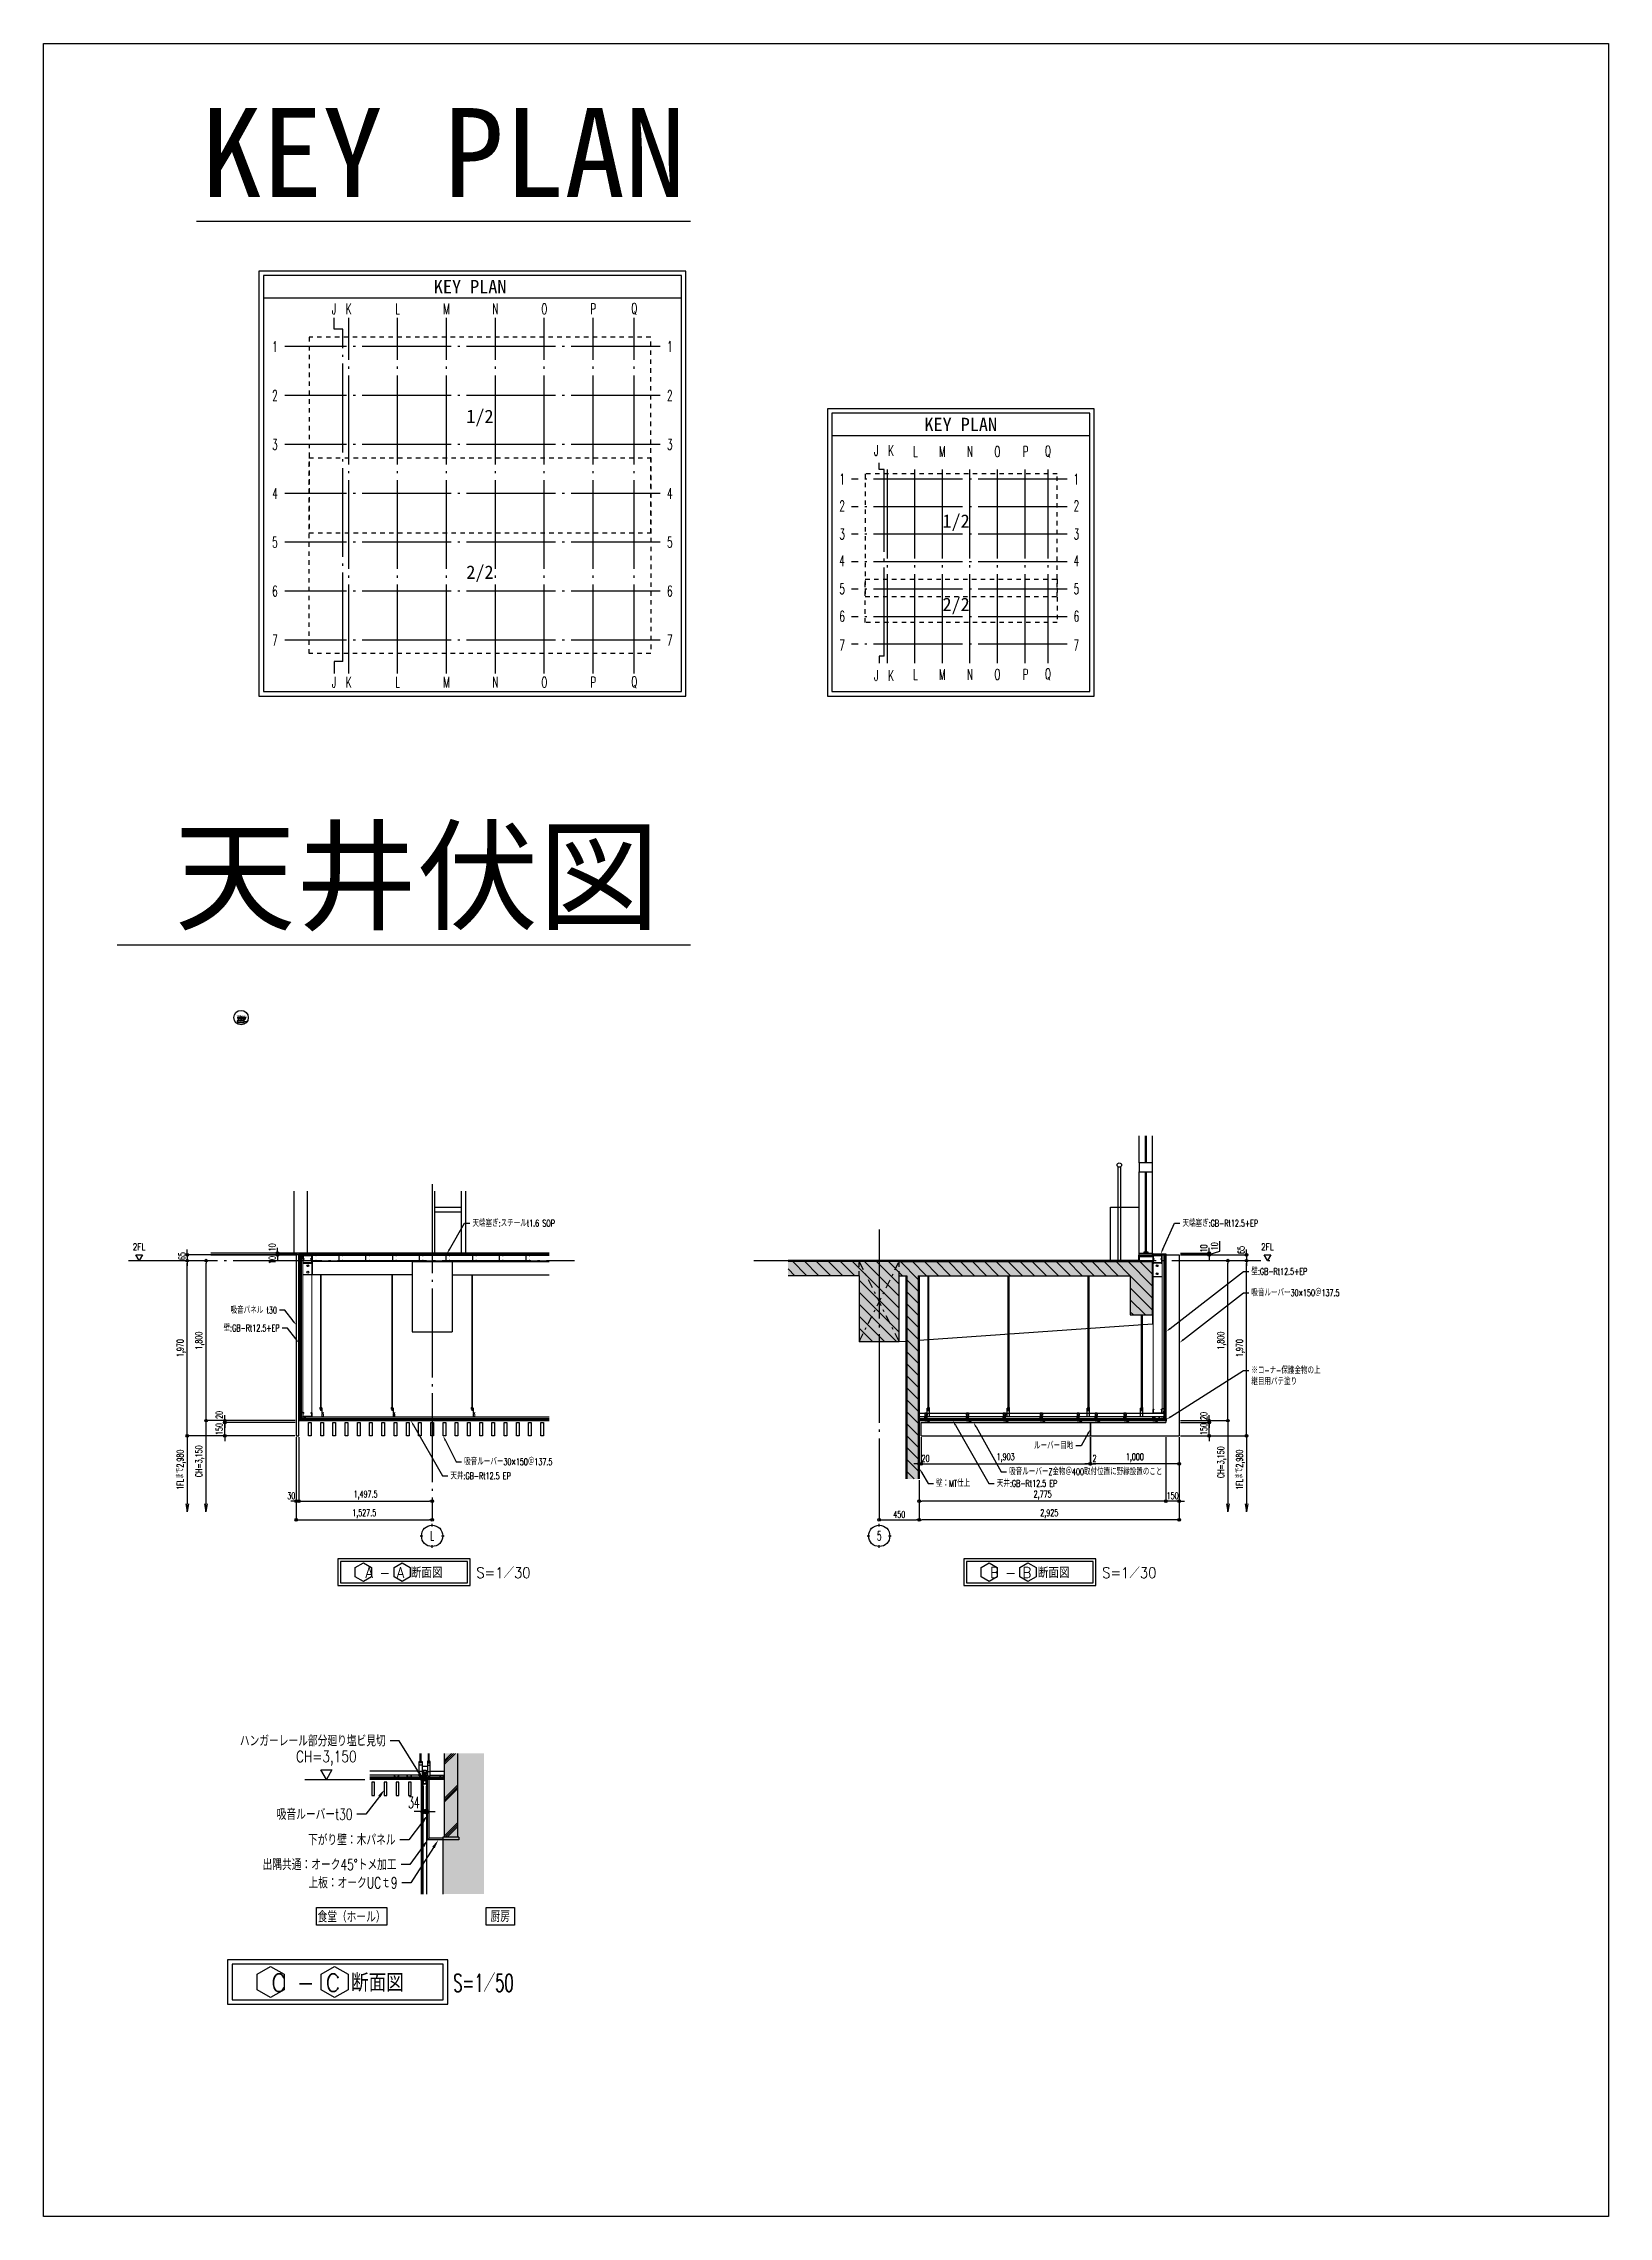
# Model space of a CAD drawing. Header units: millimetres. Extents: x -67913 to 128525, y -54442 to 63422.
# Drawn here: x -50313 to -32713, y -54442 to -30000 of the extents above; entities that cross this region are included whole.
import ezdxf
from ezdxf import colors
from ezdxf.entities.mleader import LeaderData, LeaderLine
from ezdxf.enums import TextEntityAlignment as Align
from ezdxf.math import Vec2, Vec3

# ---------------------------------------------------------------- set-up
doc = ezdxf.new("R2010")
doc.units = ezdxf.units.MM
doc.header["$LTSCALE"] = 500
doc.header["$PDMODE"] = 35
for name, pattern in [('AXIS', [2.35, 2, -0.15, 0.05, -0.15]), ('DD1', [0.1, 0.05, -0.05]), ('DD3', [0.2, 0.1, -0.1]), ('DD5', [0.45, 0.2, -0.1, 0.05, -0.1])]:
    doc.linetypes.add(name, pattern=pattern)
doc.layers.get('0').update_dxf_attribs({"plot": 0})
for name, color, linetype in [('000Waku', 3, 'Continuous'), ('001Waku', 7, 'Continuous'), ('020KijnSn', 1, 'AXIS'), ('040KijunF', 7, 'Continuous'), ('120RcSec5', 7, 'Continuous'), ('130RcFks5', 2, 'DD3'), ('140Hatch5', 5, 'Continuous'), ('143Hatch8', 5, 'Continuous'), ('143Solid8', 253, 'Continuous'), ('150RcSee5', 4, 'Continuous'), ('180RcSp5', 8, 'Continuous'), ('190Moji5', 8, 'Continuous'), ('1c0SteelG5', 5, 'Continuous'), ('220Kabe9', 7, 'Continuous'), ('230Kaik', 7, 'Continuous'), ('230Kaik9', 7, 'Continuous'), ('240Stj9', 2, 'Continuous'), ('300Dansa', 4, 'Continuous'), ('320Step', 4, 'Continuous'), ('350Kigu', 4, 'Continuous'), ('390Kigo', 8, 'Continuous'), ('BOARD', 5, 'Continuous'), ('DIM', 1, 'Continuous'), ('JOINER', 8, 'Continuous'), ('ROCK', 30, 'Continuous'), ('寸法', 4, 'Continuous'), ('詳細5', 6, 'Continuous')]:
    doc.layers.add(name, color=color, linetype=linetype)
doc.layers.add('HOJO', color=211, linetype='Continuous', plot=False)
doc.styles.add('Annotative', font='simplex.shx', dxfattribs={"width": 0.7, "bigfont": 'extfont2.shx'})
doc.styles.add('Dim', font='simplex.shx', dxfattribs={"width": 0.6, "bigfont": 'extfont2.shx'})
doc.styles.get("Standard").update_dxf_attribs({"font": 'simplex.shx', "width": 0.7, "bigfont": 'extfont2.shx'})
doc.styles.add('ｺﾞｼｯｸ', font='MS Gothic.ttf')
doc.dimstyles.new('PRO1-2', dxfattribs={"dimscale": 2, "dimtxt": 2.5, "dimasz": 1, "dimexe": 0.5, "dimexo": 0.5, "dimgap": 0.8, "dimtad": 1, "dimdec": 0, "dimdsep": 46, "dimlunit": 6, "dimtxsty": 'Dim', "dimblk": 'ORIGIN', "dimcen": 0, "dimadec": 3, "dimazin": 2, "dimtfac": 1, "dimtdec": 0, "dimtix": 1, "dimtmove": 2, "dimatfit": 3, "dimldrblk": 'ORIGIN', "dimfxl": 1, "dimarcsym": 0})
doc.dimstyles.new('PRO1-30', dxfattribs={"dimscale": 30, "dimtxt": 2.5, "dimasz": 1, "dimexe": 0.5, "dimexo": 0.5, "dimgap": 0.8, "dimtad": 1, "dimdec": 3, "dimdsep": 46, "dimlunit": 6, "dimtxsty": 'Dim', "dimblk": 'ORIGIN', "dimcen": 0, "dimadec": 3, "dimazin": 2, "dimtfac": 1, "dimtdec": 3, "dimtix": 1, "dimtmove": 2, "dimatfit": 3, "dimldrblk": 'ORIGIN', "dimfxl": 1, "dimarcsym": 0})
doc.dimstyles.new('PRO1-50', dxfattribs={"dimscale": 50, "dimtxt": 2.5, "dimasz": 1, "dimexe": 0.5, "dimexo": 0.5, "dimgap": 0.8, "dimtad": 1, "dimdec": 3, "dimdsep": 46, "dimlunit": 6, "dimtxsty": 'Dim', "dimblk": 'ORIGIN', "dimcen": 0, "dimadec": 3, "dimazin": 2, "dimtfac": 1, "dimtdec": 3, "dimtix": 1, "dimtmove": 2, "dimatfit": 3, "dimldrblk": 'ORIGIN', "dimfxl": 0, "dimarcsym": 0})

msp = doc.modelspace()

# ---------------------------------------------------------------- texts
at = {"layer": '000Waku', "color": 7, "style": 'ｺﾞｼｯｸ'}
for s, p in [('1/2', (-45405.0912, -34206.2647)), ('1/2', (-40050.4248, -35384.005)), ('2/2', (-45405.0912, -35958.9108)), ('2/2', (-40050.4248, -36321.0233))]:
    msp.add_text(s, height=150, rotation=360, dxfattribs=at).set_placement(p, align=Align.MIDDLE)
at = {"layer": '001Waku', "style": 'ｺﾞｼｯｸ'}
for p in [(-45515.0455, -32735), (-39997.9937, -34285)]:
    msp.add_text('KEY PLAN', height=150, dxfattribs=at).set_placement(p, align=Align.MIDDLE_CENTER)
at = {"layer": '001Waku', "ltscale": 0.008}
for s, height, width, p in [('あ部詳細図', 8, 0.9, (-48095.7243, -41001.5418)), ('S=1／2', 8, 0.6, (-48040.1602, -41001.5418)), ('A - A 断面図', 120, 0.9, (-46259.0113, -47194.0569)), ('S=1／30', 120, 0.9, (-45140.4483, -47194.0569)), ('B - B 断面図', 120, 0.9, (-39221.511, -47194.0569)), ('S=1／30', 120, 0.9, (-38102.948, -47194.0569)), ('C - C 断面図', 200, 0.9, (-47004.6411, -51803.5683)), ('S=1／50', 200, 0.6, (-45365.5377, -51803.5683))]:
    msp.add_text(s, height=height, dxfattribs=dict(at, width=width)).set_placement(p, align=Align.MIDDLE)
at = {"layer": '040KijunF', "style": 'Dim', "width": 0.6}
for s, p in [('J', (-47046.0081, -32985.1755)), ('K', (-46881.0081, -32985.1755)), ('L', (-46331.0081, -32985.1755)), ('M', (-45781.0081, -32985.1755)), ('N', (-45231.0081, -32985.1755)), ('O', (-44681.0081, -32985.1755)), ('P', (-44131.0081, -32985.1755)), ('Q', (-43669.0081, -32985.1755)), ('1', (-43269.7101, -33410)), ('2', (-43269.7101, -33960)), ('3', (-43269.7101, -34510)), ('J', (-40948.0081, -34577.4377)), ('K', (-40783.0081, -34577.4377)), ('L', (-40509.049, -34590.8136)), ('M', (-40206.146, -34590.8136)), ('N', (-39893.0903, -34590.8136)), ('O', (-39586.0117, -34590.8136)), ('P', (-39268.6726, -34590.8136)), ('Q', (-39017.2751, -34590.8136)), ('1', (-38697.6583, -34899.596)), ('4', (-43269.7101, -35060)), ('2', (-38697.6583, -35201.8317)), ('5', (-43269.7101, -35610)), ('3', (-38697.6583, -35518.4876)), ('4', (-38697.6583, -35817.7637)), ('6', (-43269.7101, -36160)), ('5', (-38697.6583, -36133.7481)), ('6', (-38697.6583, -36442.8686)), ('7', (-43269.7101, -36710)), ('7', (-38697.6583, -36768.025))]:
    msp.add_text(s, height=120, dxfattribs=at).set_placement(p, align=Align.MIDDLE)
for s, p in [('1', (-47710.3809, -33410)), ('2', (-47710.3809, -33960)), ('3', (-47710.3809, -34510)), ('1', (-41332.0792, -34899.596)), ('4', (-47710.3809, -35060)), ('2', (-41332.0792, -35201.8317)), ('5', (-47710.3809, -35610)), ('3', (-41332.0792, -35518.4876)), ('4', (-41332.0792, -35817.7637)), ('6', (-47710.3809, -36160)), ('5', (-41332.0792, -36133.7481)), ('6', (-41332.0792, -36442.8686)), ('7', (-47710.3809, -36710)), ('7', (-41332.0792, -36768.025)), ('J', (-47046.0081, -37185)), ('K', (-46881.0081, -37185)), ('L', (-46331.0081, -37185)), ('M', (-45781.0081, -37185)), ('N', (-45231.0081, -37185)), ('O', (-44681.0081, -37185)), ('P', (-44131.0081, -37185)), ('Q', (-43669.0081, -37185)), ('J', (-40948.0081, -37109.536)), ('K', (-40783.0081, -37109.536)), ('L', (-40509.049, -37096.1601)), ('M', (-40206.146, -37096.1601)), ('N', (-39893.0903, -37096.1601)), ('O', (-39586.0117, -37096.1601)), ('P', (-39268.6726, -37096.1601)), ('Q', (-39017.2751, -37096.1601))]:
    msp.add_text(s, height=120, rotation=360, dxfattribs=at).set_placement(p, align=Align.MIDDLE)
at = {"layer": '190Moji5', "style": 'ｺﾞｼｯｸ'}
msp.add_text('天井見切り（案）', height=10, dxfattribs=at).set_placement((-48085.7574, -40932.6776), align=Align.MIDDLE_CENTER)
at = {"layer": '190Moji5', "width": 0.7}
for s, p in [('岩面t12', (-48126.3414, -40977.8839)), ('PBt12.5', (-48055.0761, -40977.8839))]:
    msp.add_text(s, height=5.3786, dxfattribs=at).set_placement(p, align=Align.MIDDLE_CENTER)
at = {"layer": 'HOJO', "style": 'ｺﾞｼｯｸ'}
for s, p in [('KEY PLAN', (-45815.0455, -31225.5318)), ('天井伏図', (-46111.8423, -39365.3813))]:
    msp.add_text(s, height=1000, dxfattribs=at).set_placement(p, align=Align.MIDDLE_CENTER)

# ---------------------------------------------------------------- blocks, each defined once
blk = doc.blocks.new('基準フロア記号')
at = {"color": 0, "linetype": 'ByBlock', "lineweight": -2}
blk.add_lwpolyline([(-1.25, 2.17), (1.25, 2.17), (0, 0), (-1.25, 2.17)], dxfattribs=at)
at = {"color": 0, "linetype": 'ByBlock', "lineweight": -2, "width": 0.8}
blk.add_attdef('基準フロア符号', text='', height=2.5, dxfattribs=at).set_placement((0, 3.17), align=Align.BOTTOM_CENTER)
blk = doc.blocks.new('通り芯記号')
at = {"layer": '040KijunF'}
for p, q in [((-4.5, 0), (-3.5, 0)), ((0, 3.5), (0, 4.5)), ((3.5, 0), (4.5, 0)), ((0, -4.5), (0, -3.5))]:
    blk.add_line(p, q, dxfattribs=at)
blk.add_circle((0, 0), 4, dxfattribs=at)
at = {"layer": '040KijunF', "width": 0.6}
blk.add_attdef('通り芯符号', text='', height=3.5, dxfattribs=at).set_placement((0, 0), align=Align.MIDDLE)
blk = doc.blocks.new('_Origin')
at = {"color": 0, "linetype": 'ByBlock', "lineweight": -2}
blk.add_line((0, 0), (-1, 0), dxfattribs=at)
blk.add_circle((0, 0), 0.5, dxfattribs=at)
blk = doc.blocks.new('*D548')
at = {"layer": '180RcSp5', "color": 0, "lineweight": -2, "transparency": 16777216}
for p, q in [((-40465, -46160), (-40465, -46621)), ((-40885, -46606), (-40495, -46606))]:
    blk.add_line(p, q, dxfattribs=at)
at = {"layer": 'Defpoints', "color": 0, "transparency": 16777216}
for p in [(-40465, -46145), (-40915, -46606), (-40465, -46606)]:
    blk.add_point(p, dxfattribs=at)
at = {"layer": '180RcSp5', "color": 0, "lineweight": -2, "transparency": 16777216, "xscale": 30, "yscale": 30, "zscale": 30, "rotation": 180}
blk.add_blockref('_Origin', (-40915, -46606), dxfattribs=at)
at = {"layer": '180RcSp5', "color": 0, "lineweight": -2, "transparency": 16777216, "xscale": 30, "yscale": 30, "zscale": 30}
blk.add_blockref('_Origin', (-40465, -46606), dxfattribs=at)
at = {"layer": '180RcSp5', "color": 0, "transparency": 16777216, "insert": (-40690, -46544), "char_height": 75, "attachment_point": 5, "style": 'Dim'}
blk.add_mtext('450', dxfattribs=at)
blk = doc.blocks.new('*D549')
at = {"layer": '180RcSp5', "color": 0, "lineweight": -2, "transparency": 16777216}
for p, q in [((-37540, -45675), (-37540, -46621)), ((-40465, -46160), (-40465, -46621)), ((-37570, -46606), (-40435, -46606))]:
    blk.add_line(p, q, dxfattribs=at)
at = {"layer": 'Defpoints', "color": 0, "transparency": 16777216}
for p in [(-37540, -45660), (-40465, -46145), (-40465, -46606)]:
    blk.add_point(p, dxfattribs=at)
at = {"layer": '180RcSp5', "color": 0, "lineweight": -2, "transparency": 16777216, "xscale": 30, "yscale": 30, "zscale": 30, "rotation": 180}
blk.add_blockref('_Origin', (-40465, -46606), dxfattribs=at)
at = {"layer": '180RcSp5', "color": 0, "lineweight": -2, "transparency": 16777216, "xscale": 30, "yscale": 30, "zscale": 30}
blk.add_blockref('_Origin', (-37540, -46606), dxfattribs=at)
at = {"layer": '180RcSp5', "color": 0, "transparency": 16777216, "insert": (-39002, -46537), "char_height": 75, "attachment_point": 5, "style": 'Dim'}
blk.add_mtext('2,925', dxfattribs=at)
blk = doc.blocks.new('*D550')
at = {"layer": '180RcSp5', "color": 0, "lineweight": -2, "transparency": 16777216}
for p, q in [((-37690, -45675), (-37690, -46411)), ((-40465, -46160), (-40465, -46411)), ((-37720, -46396), (-40435, -46396))]:
    blk.add_line(p, q, dxfattribs=at)
at = {"layer": 'Defpoints', "color": 0, "transparency": 16777216}
for p in [(-37690, -45660), (-40465, -46145), (-40465, -46396)]:
    blk.add_point(p, dxfattribs=at)
at = {"layer": '180RcSp5', "color": 0, "lineweight": -2, "transparency": 16777216, "xscale": 30, "yscale": 30, "zscale": 30, "rotation": 180}
blk.add_blockref('_Origin', (-40465, -46396), dxfattribs=at)
at = {"layer": '180RcSp5', "color": 0, "lineweight": -2, "transparency": 16777216, "xscale": 30, "yscale": 30, "zscale": 30}
blk.add_blockref('_Origin', (-37690, -46396), dxfattribs=at)
at = {"layer": '180RcSp5', "color": 0, "transparency": 16777216, "insert": (-39077, -46327), "char_height": 75, "attachment_point": 5, "style": 'Dim'}
blk.add_mtext('2,775', dxfattribs=at)
blk = doc.blocks.new('*D551')
at = {"layer": '180RcSp5', "color": 0, "lineweight": -2, "transparency": 16777216}
for p, q in [((-37690, -45675), (-37690, -46411)), ((-37540, -45675), (-37540, -46411)), ((-37720, -46396), (-37750, -46396)), ((-37540, -46396), (-37690, -46396)), ((-37510, -46396), (-37480, -46396))]:
    blk.add_line(p, q, dxfattribs=at)
at = {"layer": 'Defpoints', "color": 0, "transparency": 16777216}
for p in [(-37690, -45660), (-37540, -45660), (-37690, -46396)]:
    blk.add_point(p, dxfattribs=at)
at = {"layer": '180RcSp5', "color": 0, "lineweight": -2, "transparency": 16777216, "xscale": 30, "yscale": 30, "zscale": 30}
blk.add_blockref('_Origin', (-37690, -46396), dxfattribs=at)
at = {"layer": '180RcSp5', "color": 0, "lineweight": -2, "transparency": 16777216, "xscale": 30, "yscale": 30, "zscale": 30, "rotation": 180}
blk.add_blockref('_Origin', (-37540, -46396), dxfattribs=at)
at = {"layer": '180RcSp5', "color": 0, "transparency": 16777216, "insert": (-37615, -46334), "char_height": 75, "attachment_point": 5, "style": 'Dim'}
blk.add_mtext('150', dxfattribs=at)
blk = doc.blocks.new('*D553')
at = {"layer": '180RcSp5', "color": 0, "lineweight": -2, "transparency": 16777216}
for p, q in [((-36784, -45630), (-36784, -43720)), ((-37525, -45660), (-36769, -45660))]:
    blk.add_line(p, q, dxfattribs=at)
at = {"layer": 'Defpoints', "color": 0, "transparency": 16777216}
for p in [(-36784, -43690), (-36784, -43690), (-37540, -45660)]:
    blk.add_point(p, dxfattribs=at)
at = {"layer": '180RcSp5', "color": 0, "lineweight": -2, "transparency": 16777216, "xscale": 30, "yscale": 30, "zscale": 30}
for p, rotation in [((-36784, -43690), 90), ((-36784, -45660), 270)]:
    blk.add_blockref('_Origin', p, dxfattribs=dict(at, rotation=rotation))
at = {"layer": '180RcSp5', "color": 0, "transparency": 16777216, "insert": (-36853, -44675), "char_height": 75, "attachment_point": 5, "rotation": 90, "style": 'Dim'}
blk.add_mtext('1,970', dxfattribs=at)
blk = doc.blocks.new('*D552')
at = {"layer": '180RcSp5', "color": 0, "lineweight": -2, "transparency": 16777216}
for p, q in [((-37204, -45480), (-37204, -45450)), ((-37525, -45510), (-37189, -45510)), ((-37525, -45660), (-37189, -45660)), ((-37204, -45660), (-37204, -45510)), ((-37204, -45690), (-37204, -45720))]:
    blk.add_line(p, q, dxfattribs=at)
at = {"layer": 'Defpoints', "color": 0, "transparency": 16777216}
for p in [(-37540, -45510), (-37540, -45660), (-37204, -45510)]:
    blk.add_point(p, dxfattribs=at)
at = {"layer": '180RcSp5', "color": 0, "lineweight": -2, "transparency": 16777216, "xscale": 30, "yscale": 30, "zscale": 30}
for p, rotation in [((-37204, -45510), 270), ((-37204, -45660), 90)]:
    blk.add_blockref('_Origin', p, dxfattribs=dict(at, rotation=rotation))
at = {"layer": '180RcSp5', "color": 0, "transparency": 16777216, "insert": (-37266, -45585), "char_height": 75, "attachment_point": 5, "rotation": 90, "style": 'Dim'}
blk.add_mtext('150', dxfattribs=at)
blk = doc.blocks.new('*D554')
at = {"layer": '180RcSp5', "color": 0, "lineweight": -2, "transparency": 16777216}
for p, q in [((-37204, -45460), (-37204, -45430)), ((-37525, -45490), (-37189, -45490)), ((-37525, -45510), (-37189, -45510)), ((-37204, -45490), (-37204, -45510)), ((-37204, -45540), (-37204, -45570))]:
    blk.add_line(p, q, dxfattribs=at)
at = {"layer": 'Defpoints', "color": 0, "transparency": 16777216}
for p in [(-37540, -45490), (-37540, -45510), (-37204, -45510)]:
    blk.add_point(p, dxfattribs=at)
at = {"layer": '180RcSp5', "color": 0, "lineweight": -2, "transparency": 16777216, "xscale": 30, "yscale": 30, "zscale": 30}
for p, rotation in [((-37204, -45490), 270), ((-37204, -45510), 90)]:
    blk.add_blockref('_Origin', p, dxfattribs=dict(at, rotation=rotation))
at = {"layer": '180RcSp5', "color": 0, "transparency": 16777216, "insert": (-37266, -45437), "char_height": 75, "attachment_point": 5, "rotation": 90, "style": 'Dim'}
blk.add_mtext('20', dxfattribs=at)
blk = doc.blocks.new('*D555')
at = {"layer": '180RcSp5', "color": 0, "lineweight": -2, "transparency": 16777216}
for p, q in [((-36994, -45460), (-36994, -43720)), ((-37525, -45490), (-36979, -45490))]:
    blk.add_line(p, q, dxfattribs=at)
at = {"layer": 'Defpoints', "color": 0, "transparency": 16777216}
for p in [(-36994, -43690), (-36994, -43690), (-37540, -45490)]:
    blk.add_point(p, dxfattribs=at)
at = {"layer": '180RcSp5', "color": 0, "lineweight": -2, "transparency": 16777216, "xscale": 30, "yscale": 30, "zscale": 30}
for p, rotation in [((-36994, -43690), 90), ((-36994, -45490), 270)]:
    blk.add_blockref('_Origin', p, dxfattribs=dict(at, rotation=rotation))
at = {"layer": '180RcSp5', "color": 0, "transparency": 16777216, "insert": (-37063, -44590), "char_height": 75, "attachment_point": 5, "rotation": 90, "style": 'Dim'}
blk.add_mtext('1,800', dxfattribs=at)
blk = doc.blocks.new('*D556')
at = {"layer": '180RcSp5', "color": 0, "lineweight": -2, "transparency": 16777216}
for p, q in [((-37525, -43625), (-36769, -43625)), ((-36784, -43595), (-36784, -43565)), ((-36784, -43625), (-36784, -43690)), ((-36784, -43720), (-36784, -43750))]:
    blk.add_line(p, q, dxfattribs=at)
at = {"layer": 'Defpoints', "color": 0, "transparency": 16777216}
for p in [(-37540, -43625), (-36784, -43690), (-36784, -43690)]:
    blk.add_point(p, dxfattribs=at)
at = {"layer": '180RcSp5', "color": 0, "lineweight": -2, "transparency": 16777216, "xscale": 30, "yscale": 30, "zscale": 30}
for p, rotation in [((-36784, -43625), 270), ((-36784, -43690), 90)]:
    blk.add_blockref('_Origin', p, dxfattribs=dict(at, rotation=rotation))
at = {"layer": '180RcSp5', "color": 0, "transparency": 16777216, "insert": (-36846, -43571), "char_height": 75, "attachment_point": 5, "rotation": 90, "style": 'Dim'}
blk.add_mtext('65', dxfattribs=at)
blk = doc.blocks.new('_Open')
at = {"color": 0, "linetype": 'ByBlock', "lineweight": -2}
for p, q in [((-1, 0.17), (0, 0)), ((-1, -0.17), (0, 0)), ((0, 0), (-1, 0))]:
    blk.add_line(p, q, dxfattribs=at)
blk = doc.blocks.new('*D557')
at = {"layer": '180RcSp5', "color": 0, "lineweight": -2, "transparency": 16777216}
for p, q in [((-37525, -45660), (-36769, -45660)), ((-36784, -45660), (-36784, -46424))]:
    blk.add_line(p, q, dxfattribs=at)
at = {"layer": 'Defpoints', "color": 0, "transparency": 16777216}
for p in [(-37540, -45660), (-36784, -46514), (-36784, -46514)]:
    blk.add_point(p, dxfattribs=at)
at = {"layer": '180RcSp5', "color": 0, "lineweight": -2, "transparency": 16777216, "xscale": 90, "yscale": 90, "zscale": 90, "rotation": 270}
blk.add_blockref('_Open', (-36784, -46514), dxfattribs=at)
at = {"layer": '180RcSp5', "color": 0, "transparency": 16777216, "insert": (-36853, -46042), "char_height": 75, "attachment_point": 5, "rotation": 90, "style": 'Dim'}
blk.add_mtext('1FLまで2,980', dxfattribs=at)
blk = doc.blocks.new('_None')
blk = doc.blocks.new('*D559')
at = {"layer": '180RcSp5', "color": 0, "lineweight": -2, "transparency": 16777216}
for p, q in [((-37525, -45490), (-36979, -45490)), ((-36994, -45490), (-36994, -46424))]:
    blk.add_line(p, q, dxfattribs=at)
at = {"layer": 'Defpoints', "color": 0, "transparency": 16777216}
for p in [(-37540, -45490), (-36994, -46514), (-36994, -46514)]:
    blk.add_point(p, dxfattribs=at)
at = {"layer": '180RcSp5', "color": 0, "lineweight": -2, "transparency": 16777216, "xscale": 90, "yscale": 90, "zscale": 90, "rotation": 270}
blk.add_blockref('_Open', (-36994, -46514), dxfattribs=at)
at = {"layer": '180RcSp5', "color": 0, "transparency": 16777216, "insert": (-37062, -45957), "char_height": 75, "attachment_point": 5, "rotation": 90, "style": 'Dim'}
blk.add_mtext('CH=3,150', dxfattribs=at)
blk = doc.blocks.new('*D560')
at = {"layer": '180RcSp5', "color": 0, "lineweight": -2, "transparency": 16777216}
for p, q in [((-38540, -45675), (-38540, -45991)), ((-37540, -45675), (-37540, -45991)), ((-37570, -45976), (-38510, -45976))]:
    blk.add_line(p, q, dxfattribs=at)
at = {"layer": 'Defpoints', "color": 0, "transparency": 16777216}
for p in [(-38540, -45660), (-37540, -45660), (-38540, -45976)]:
    blk.add_point(p, dxfattribs=at)
at = {"layer": '180RcSp5', "color": 0, "lineweight": -2, "transparency": 16777216, "xscale": 30, "yscale": 30, "zscale": 30, "rotation": 180}
blk.add_blockref('_Origin', (-38540, -45976), dxfattribs=at)
at = {"layer": '180RcSp5', "color": 0, "lineweight": -2, "transparency": 16777216, "xscale": 30, "yscale": 30, "zscale": 30}
blk.add_blockref('_Origin', (-37540, -45976), dxfattribs=at)
at = {"layer": '180RcSp5', "color": 0, "transparency": 16777216, "insert": (-38040, -45907), "char_height": 75, "attachment_point": 5, "style": 'Dim'}
blk.add_mtext('1,000', dxfattribs=at)
blk = doc.blocks.new('*D561')
at = {"layer": '180RcSp5', "color": 0, "lineweight": -2, "transparency": 16777216}
for p, q in [((-40445, -45675), (-40445, -45991)), ((-38542, -45675), (-38542, -45991)), ((-40415, -45976), (-38572, -45976))]:
    blk.add_line(p, q, dxfattribs=at)
at = {"layer": 'Defpoints', "color": 0, "transparency": 16777216}
for p in [(-40445, -45660), (-38542, -45660), (-38542, -45976)]:
    blk.add_point(p, dxfattribs=at)
at = {"layer": '180RcSp5', "color": 0, "lineweight": -2, "transparency": 16777216, "xscale": 30, "yscale": 30, "zscale": 30, "rotation": 180}
blk.add_blockref('_Origin', (-40445, -45976), dxfattribs=at)
at = {"layer": '180RcSp5', "color": 0, "lineweight": -2, "transparency": 16777216, "xscale": 30, "yscale": 30, "zscale": 30}
blk.add_blockref('_Origin', (-38542, -45976), dxfattribs=at)
at = {"layer": '180RcSp5', "color": 0, "transparency": 16777216, "insert": (-39493, -45907), "char_height": 75, "attachment_point": 5, "style": 'Dim'}
blk.add_mtext('1,903', dxfattribs=at)
blk = doc.blocks.new('*U547')
at = {"color": 7, "linetype": 'ByBlock', "lineweight": -2}
blk.add_lwpolyline([(-27.5, 39), (-27.5, 44), (-32.5, 44), (-32.5, -1), (32.5, -1), (32.5, 44), (27.5, 44), (27.5, 39)], dxfattribs=at)
blk = doc.blocks.new('*D562')
at = {"layer": '180RcSp5', "color": 0, "lineweight": -2, "transparency": 16777216}
for p, q in [((-48696, -45630), (-48696, -43720)), ((-47485, -45660), (-48711, -45660))]:
    blk.add_line(p, q, dxfattribs=at)
at = {"layer": 'Defpoints', "color": 0, "transparency": 16777216}
for p in [(-48696, -43690), (-48696, -43690), (-47470, -45660)]:
    blk.add_point(p, dxfattribs=at)
at = {"layer": '180RcSp5', "color": 0, "lineweight": -2, "transparency": 16777216, "xscale": 30, "yscale": 30, "zscale": 30}
for p, rotation in [((-48696, -43690), 90), ((-48696, -45660), 270)]:
    blk.add_blockref('_Origin', p, dxfattribs=dict(at, rotation=rotation))
at = {"layer": '180RcSp5', "color": 0, "transparency": 16777216, "insert": (-48764, -44675), "char_height": 75, "attachment_point": 5, "rotation": 90, "style": 'Dim'}
blk.add_mtext('1,970', dxfattribs=at)
blk = doc.blocks.new('*D563')
at = {"layer": '180RcSp5', "color": 0, "lineweight": -2, "transparency": 16777216}
for p, q in [((-47485, -43625), (-48711, -43625)), ((-48696, -43595), (-48696, -43565)), ((-48696, -43625), (-48696, -43690)), ((-48696, -43720), (-48696, -43750))]:
    blk.add_line(p, q, dxfattribs=at)
at = {"layer": 'Defpoints', "color": 0, "transparency": 16777216}
for p in [(-48696, -43690), (-48696, -43690), (-47470, -43625)]:
    blk.add_point(p, dxfattribs=at)
at = {"layer": '180RcSp5', "color": 0, "lineweight": -2, "transparency": 16777216, "xscale": 30, "yscale": 30, "zscale": 30}
for p, rotation in [((-48696, -43625), 270), ((-48696, -43690), 90)]:
    blk.add_blockref('_Origin', p, dxfattribs=dict(at, rotation=rotation))
at = {"layer": '180RcSp5', "color": 0, "transparency": 16777216, "insert": (-48757, -43639), "char_height": 75, "attachment_point": 5, "rotation": 90, "style": 'Dim'}
blk.add_mtext('65', dxfattribs=at)
blk = doc.blocks.new('*D564')
at = {"layer": '180RcSp5', "color": 0, "lineweight": -2, "transparency": 16777216}
for p, q in [((-47485, -45660), (-48711, -45660)), ((-48696, -45660), (-48696, -46424))]:
    blk.add_line(p, q, dxfattribs=at)
at = {"layer": 'Defpoints', "color": 0, "transparency": 16777216}
for p in [(-47470, -45660), (-48696, -46514), (-48696, -46514)]:
    blk.add_point(p, dxfattribs=at)
at = {"layer": '180RcSp5', "color": 0, "lineweight": -2, "transparency": 16777216, "xscale": 90, "yscale": 90, "zscale": 90, "rotation": 270}
blk.add_blockref('_Open', (-48696, -46514), dxfattribs=at)
at = {"layer": '180RcSp5', "color": 0, "transparency": 16777216, "insert": (-48764, -46042), "char_height": 75, "attachment_point": 5, "rotation": 90, "style": 'Dim'}
blk.add_mtext('1FLまで2,980', dxfattribs=at)
blk = doc.blocks.new('*D565')
at = {"layer": '180RcSp5', "color": 0, "lineweight": -2, "transparency": 16777216}
for p, q in [((-48275, -45480), (-48275, -45450)), ((-47484, -45510), (-48290, -45510)), ((-47485, -45660), (-48290, -45660)), ((-48275, -45660), (-48275, -45510)), ((-48275, -45690), (-48275, -45720))]:
    blk.add_line(p, q, dxfattribs=at)
at = {"layer": 'Defpoints', "color": 0, "transparency": 16777216}
for p in [(-48275, -45510), (-47470, -45660), (-47469, -45510)]:
    blk.add_point(p, dxfattribs=at)
at = {"layer": '180RcSp5', "color": 0, "lineweight": -2, "transparency": 16777216, "xscale": 30, "yscale": 30, "zscale": 30}
for p, rotation in [((-48275, -45510), 270), ((-48275, -45660), 90)]:
    blk.add_blockref('_Origin', p, dxfattribs=dict(at, rotation=rotation))
at = {"layer": '180RcSp5', "color": 0, "transparency": 16777216, "insert": (-48337, -45585), "char_height": 75, "attachment_point": 5, "rotation": 90, "style": 'Dim'}
blk.add_mtext('150', dxfattribs=at)
blk = doc.blocks.new('*D566')
at = {"layer": '180RcSp5', "color": 0, "lineweight": -2, "transparency": 16777216}
for p, q in [((-48275, -45460), (-48275, -45430)), ((-47484, -45490), (-48290, -45490)), ((-47484, -45510), (-48290, -45510)), ((-48275, -45490), (-48275, -45510)), ((-48275, -45540), (-48275, -45570))]:
    blk.add_line(p, q, dxfattribs=at)
at = {"layer": 'Defpoints', "color": 0, "transparency": 16777216}
for p in [(-48275, -45510), (-47469, -45490), (-47469, -45510)]:
    blk.add_point(p, dxfattribs=at)
at = {"layer": '180RcSp5', "color": 0, "lineweight": -2, "transparency": 16777216, "xscale": 30, "yscale": 30, "zscale": 30}
for p, rotation in [((-48275, -45490), 270), ((-48275, -45510), 90)]:
    blk.add_blockref('_Origin', p, dxfattribs=dict(at, rotation=rotation))
at = {"layer": '180RcSp5', "color": 0, "transparency": 16777216, "insert": (-48337, -45425), "char_height": 75, "attachment_point": 5, "rotation": 90, "style": 'Dim'}
blk.add_mtext('20', dxfattribs=at)
blk = doc.blocks.new('*D567')
at = {"layer": '180RcSp5', "color": 0, "lineweight": -2, "transparency": 16777216}
for p, q in [((-48485, -45460), (-48485, -43720)), ((-47484, -45490), (-48500, -45490))]:
    blk.add_line(p, q, dxfattribs=at)
at = {"layer": 'Defpoints', "color": 0, "transparency": 16777216}
for p in [(-48485, -43690), (-48485, -43690), (-47469, -45490)]:
    blk.add_point(p, dxfattribs=at)
at = {"layer": '180RcSp5', "color": 0, "lineweight": -2, "transparency": 16777216, "xscale": 30, "yscale": 30, "zscale": 30}
for p, rotation in [((-48485, -43690), 90), ((-48485, -45490), 270)]:
    blk.add_blockref('_Origin', p, dxfattribs=dict(at, rotation=rotation))
at = {"layer": '180RcSp5', "color": 0, "transparency": 16777216, "insert": (-48554, -44590), "char_height": 75, "attachment_point": 5, "rotation": 90, "style": 'Dim'}
blk.add_mtext('1,800', dxfattribs=at)
blk = doc.blocks.new('*D568')
at = {"layer": '180RcSp5', "color": 0, "lineweight": -2, "transparency": 16777216}
for p, q in [((-47484, -45490), (-48501, -45490)), ((-48486, -45490), (-48486, -46424))]:
    blk.add_line(p, q, dxfattribs=at)
at = {"layer": 'Defpoints', "color": 0, "transparency": 16777216}
for p in [(-47469, -45490), (-48486, -46514), (-48486, -46514)]:
    blk.add_point(p, dxfattribs=at)
at = {"layer": '180RcSp5', "color": 0, "lineweight": -2, "transparency": 16777216, "xscale": 90, "yscale": 90, "zscale": 90, "rotation": 270}
blk.add_blockref('_Open', (-48486, -46514), dxfattribs=at)
at = {"layer": '180RcSp5', "color": 0, "transparency": 16777216, "insert": (-48554, -45947), "char_height": 75, "attachment_point": 5, "rotation": 90, "style": 'Dim'}
blk.add_mtext('CH=3,150', dxfattribs=at)
blk = doc.blocks.new('*D569')
at = {"layer": '180RcSp5', "color": 0, "lineweight": -2, "transparency": 16777216}
for p, q in [((-47470, -45675), (-47470, -46621)), ((-47440, -46606), (-45973, -46606))]:
    blk.add_line(p, q, dxfattribs=at)
at = {"layer": 'Defpoints', "color": 0, "transparency": 16777216}
for p in [(-47470, -45660), (-45943, -46606), (-45943, -46606)]:
    blk.add_point(p, dxfattribs=at)
at = {"layer": '180RcSp5', "color": 0, "lineweight": -2, "transparency": 16777216, "xscale": 30, "yscale": 30, "zscale": 30, "rotation": 180}
blk.add_blockref('_Origin', (-47470, -46606), dxfattribs=at)
at = {"layer": '180RcSp5', "color": 0, "lineweight": -2, "transparency": 16777216, "xscale": 30, "yscale": 30, "zscale": 30}
blk.add_blockref('_Origin', (-45943, -46606), dxfattribs=at)
at = {"layer": '180RcSp5', "color": 0, "transparency": 16777216, "insert": (-46706, -46537), "char_height": 75, "attachment_point": 5, "style": 'Dim'}
blk.add_mtext('1,527.5', dxfattribs=at)
blk = doc.blocks.new('*D570')
at = {"layer": '180RcSp5', "color": 0, "lineweight": -2, "transparency": 16777216}
for p, q in [((-47440, -45675), (-47440, -46411)), ((-47410, -46396), (-45973, -46396))]:
    blk.add_line(p, q, dxfattribs=at)
at = {"layer": 'Defpoints', "color": 0, "transparency": 16777216}
for p in [(-47440, -45660), (-45943, -46396), (-45943, -46396)]:
    blk.add_point(p, dxfattribs=at)
at = {"layer": '180RcSp5', "color": 0, "lineweight": -2, "transparency": 16777216, "xscale": 30, "yscale": 30, "zscale": 30, "rotation": 180}
blk.add_blockref('_Origin', (-47440, -46396), dxfattribs=at)
at = {"layer": '180RcSp5', "color": 0, "lineweight": -2, "transparency": 16777216, "xscale": 30, "yscale": 30, "zscale": 30}
blk.add_blockref('_Origin', (-45943, -46396), dxfattribs=at)
at = {"layer": '180RcSp5', "color": 0, "transparency": 16777216, "insert": (-46691, -46327), "char_height": 75, "attachment_point": 5, "style": 'Dim'}
blk.add_mtext('1,497.5', dxfattribs=at)
blk = doc.blocks.new('*D571')
at = {"layer": '180RcSp5', "color": 0, "lineweight": -2, "transparency": 16777216}
for p, q in [((-47470, -45675), (-47470, -46411)), ((-47440, -45675), (-47440, -46411)), ((-47500, -46396), (-47530, -46396)), ((-47440, -46396), (-47470, -46396)), ((-47410, -46396), (-47380, -46396))]:
    blk.add_line(p, q, dxfattribs=at)
at = {"layer": 'Defpoints', "color": 0, "transparency": 16777216}
for p in [(-47470, -45660), (-47440, -45660), (-47470, -46396)]:
    blk.add_point(p, dxfattribs=at)
at = {"layer": '180RcSp5', "color": 0, "lineweight": -2, "transparency": 16777216, "xscale": 30, "yscale": 30, "zscale": 30}
blk.add_blockref('_Origin', (-47470, -46396), dxfattribs=at)
at = {"layer": '180RcSp5', "color": 0, "lineweight": -2, "transparency": 16777216, "xscale": 30, "yscale": 30, "zscale": 30, "rotation": 180}
blk.add_blockref('_Origin', (-47440, -46396), dxfattribs=at)
at = {"layer": '180RcSp5', "color": 0, "transparency": 16777216, "insert": (-47527, -46334), "char_height": 75, "attachment_point": 5, "style": 'Dim'}
blk.add_mtext('30', dxfattribs=at)
blk = doc.blocks.new('*D588')
at = {"layer": '180RcSp5', "color": 0, "lineweight": -2, "transparency": 16777216}
for p, q in [((-38542, -45675), (-38542, -45991)), ((-38540, -45675), (-38540, -45991)), ((-38572, -45976), (-38602, -45976)), ((-38540, -45976), (-38542, -45976)), ((-38510, -45976), (-38480, -45976))]:
    blk.add_line(p, q, dxfattribs=at)
at = {"layer": 'Defpoints', "color": 0, "transparency": 16777216}
for p in [(-38542, -45660), (-38540, -45660), (-38542, -45976)]:
    blk.add_point(p, dxfattribs=at)
at = {"layer": '180RcSp5', "color": 0, "lineweight": -2, "transparency": 16777216, "xscale": 30, "yscale": 30, "zscale": 30}
blk.add_blockref('_Origin', (-38542, -45976), dxfattribs=at)
at = {"layer": '180RcSp5', "color": 0, "lineweight": -2, "transparency": 16777216, "xscale": 30, "yscale": 30, "zscale": 30, "rotation": 180}
blk.add_blockref('_Origin', (-38540, -45976), dxfattribs=at)
at = {"layer": '180RcSp5', "color": 0, "transparency": 16777216, "insert": (-38493, -45914), "char_height": 75, "attachment_point": 5, "style": 'Dim'}
blk.add_mtext('2', dxfattribs=at)
blk = doc.blocks.new('*D589')
at = {"layer": '180RcSp5', "color": 0, "lineweight": -2, "transparency": 16777216}
for p, q in [((-40445, -45675), (-40445, -45991)), ((-40495, -45976), (-40525, -45976)), ((-40445, -45976), (-40465, -45976)), ((-40415, -45976), (-40385, -45976))]:
    blk.add_line(p, q, dxfattribs=at)
at = {"layer": 'Defpoints', "color": 0, "transparency": 16777216}
for p in [(-40445, -45660), (-40465, -45976), (-40465, -45976)]:
    blk.add_point(p, dxfattribs=at)
at = {"layer": '180RcSp5', "color": 0, "lineweight": -2, "transparency": 16777216, "xscale": 30, "yscale": 30, "zscale": 30}
blk.add_blockref('_Origin', (-40465, -45976), dxfattribs=at)
at = {"layer": '180RcSp5', "color": 0, "lineweight": -2, "transparency": 16777216, "xscale": 30, "yscale": 30, "zscale": 30, "rotation": 180}
blk.add_blockref('_Origin', (-40445, -45976), dxfattribs=at)
at = {"layer": '180RcSp5', "color": 0, "transparency": 16777216, "insert": (-40394, -45914), "char_height": 75, "attachment_point": 5, "style": 'Dim'}
blk.add_mtext('20', dxfattribs=at)
blk = doc.blocks.new('*D590')
at = {"layer": '180RcSp5', "color": 0, "lineweight": -2, "transparency": 16777216}
for p, q in [((-37525, -43605), (-37189, -43605)), ((-37525, -43615), (-37189, -43615)), ((-37204, -43575), (-37204, -43545)), ((-37204, -43605), (-37204, -43615)), ((-37204, -43645), (-37204, -43675))]:
    blk.add_line(p, q, dxfattribs=at)
at = {"layer": 'Defpoints', "color": 0, "transparency": 16777216}
for p in [(-37540, -43605), (-37540, -43615), (-37204, -43615)]:
    blk.add_point(p, dxfattribs=at)
at = {"layer": '180RcSp5', "color": 0, "lineweight": -2, "transparency": 16777216, "xscale": 30, "yscale": 30, "zscale": 30}
for p, rotation in [((-37204, -43605), 270), ((-37204, -43615), 90)]:
    blk.add_blockref('_Origin', p, dxfattribs=dict(at, rotation=rotation))
at = {"layer": '180RcSp5', "color": 0, "transparency": 16777216, "insert": (-37266, -43554), "char_height": 75, "attachment_point": 5, "rotation": 90, "style": 'Dim'}
blk.add_mtext('10', dxfattribs=at)
blk = doc.blocks.new('*D591')
at = {"layer": '180RcSp5', "color": 0, "lineweight": -2, "transparency": 16777216}
for p, q in [((-37084, -43584), (-37084, -43472)), ((-37525, -43615), (-37189, -43615)), ((-37525, -43625), (-37189, -43625)), ((-37204, -43585), (-37204, -43555)), ((-37204, -43620), (-37084, -43584)), ((-37204, -43615), (-37204, -43625)), ((-37204, -43615), (-37204, -43625)), ((-37204, -43655), (-37204, -43685))]:
    blk.add_line(p, q, dxfattribs=at)
at = {"layer": 'Defpoints', "color": 0, "transparency": 16777216}
for p in [(-37540, -43615), (-37540, -43625), (-37204, -43625)]:
    blk.add_point(p, dxfattribs=at)
at = {"layer": '180RcSp5', "color": 0, "lineweight": -2, "transparency": 16777216, "xscale": 30, "yscale": 30, "zscale": 30}
for p, rotation in [((-37204, -43615), 270), ((-37204, -43625), 90)]:
    blk.add_blockref('_Origin', p, dxfattribs=dict(at, rotation=rotation))
at = {"layer": '180RcSp5', "color": 0, "transparency": 16777216, "insert": (-37146, -43528), "char_height": 75, "attachment_point": 5, "rotation": 90, "style": 'Dim'}
blk.add_mtext('10', dxfattribs=at)
blk = doc.blocks.new('*D592')
at = {"layer": '180RcSp5', "color": 0, "lineweight": -2, "transparency": 16777216}
for p, q in [((-47455, -43615), (-47695, -43615)), ((-47485, -43625), (-47695, -43625)), ((-47680, -43585), (-47680, -43555)), ((-47680, -43625), (-47680, -43615)), ((-47680, -43655), (-47680, -43685))]:
    blk.add_line(p, q, dxfattribs=at)
at = {"layer": 'Defpoints', "color": 0, "transparency": 16777216}
for p in [(-47680, -43615), (-47470, -43625), (-47440, -43615)]:
    blk.add_point(p, dxfattribs=at)
at = {"layer": '180RcSp5', "color": 0, "lineweight": -2, "transparency": 16777216, "xscale": 30, "yscale": 30, "zscale": 30}
for p, rotation in [((-47680, -43615), 270), ((-47680, -43625), 90)]:
    blk.add_blockref('_Origin', p, dxfattribs=dict(at, rotation=rotation))
at = {"layer": '180RcSp5', "color": 0, "transparency": 16777216, "insert": (-47742, -43683), "char_height": 75, "attachment_point": 5, "rotation": 90, "style": 'Dim'}
blk.add_mtext('10', dxfattribs=at)
blk = doc.blocks.new('*D593')
at = {"layer": '180RcSp5', "color": 0, "lineweight": -2, "transparency": 16777216}
for p, q in [((-47455, -43605), (-47695, -43605)), ((-47455, -43615), (-47695, -43615)), ((-47680, -43575), (-47680, -43545)), ((-47680, -43615), (-47680, -43605)), ((-47680, -43645), (-47680, -43675))]:
    blk.add_line(p, q, dxfattribs=at)
at = {"layer": 'Defpoints', "color": 0, "transparency": 16777216}
for p in [(-47680, -43605), (-47440, -43605), (-47440, -43615)]:
    blk.add_point(p, dxfattribs=at)
at = {"layer": '180RcSp5', "color": 0, "lineweight": -2, "transparency": 16777216, "xscale": 30, "yscale": 30, "zscale": 30}
for p, rotation in [((-47680, -43605), 270), ((-47680, -43615), 90)]:
    blk.add_blockref('_Origin', p, dxfattribs=dict(at, rotation=rotation))
at = {"layer": '180RcSp5', "color": 0, "transparency": 16777216, "insert": (-47742, -43541), "char_height": 75, "attachment_point": 5, "rotation": 90, "style": 'Dim'}
blk.add_mtext('10', dxfattribs=at)
blk = doc.blocks.new('*D596')
at = {"layer": '180RcSp5', "color": 0, "lineweight": -2, "transparency": 16777216}
for p, q in [((-46043, -49601), (-46043, -49912)), ((-46009, -49601), (-46009, -49912)), ((-46093, -49887), (-46143, -49887)), ((-46043, -49887), (-46009, -49887)), ((-45959, -49887), (-45909, -49887))]:
    blk.add_line(p, q, dxfattribs=at)
at = {"layer": 'Defpoints', "color": 0, "transparency": 16777216}
for p in [(-46043, -49576), (-46009, -49576), (-46009, -49887)]:
    blk.add_point(p, dxfattribs=at)
at = {"layer": '180RcSp5', "color": 0, "lineweight": -2, "transparency": 16777216, "xscale": 50, "yscale": 50, "zscale": 50}
blk.add_blockref('_Origin', (-46043, -49887), dxfattribs=at)
at = {"layer": '180RcSp5', "color": 0, "lineweight": -2, "transparency": 16777216, "xscale": 50, "yscale": 50, "zscale": 50, "rotation": 180}
blk.add_blockref('_Origin', (-46009, -49887), dxfattribs=at)
at = {"layer": '180RcSp5', "color": 0, "transparency": 16777216, "insert": (-46148, -49785), "char_height": 125, "attachment_point": 5, "style": 'Dim'}
blk.add_mtext('34', dxfattribs=at)
blk = doc.blocks.new('*U594')
at = {"color": 7, "linetype": 'ByBlock', "lineweight": -2}
blk.add_lwpolyline([(-7.91, 2), (7.91, 2), (7.91, -2), (-7.91, -2)], close=True, dxfattribs=at)
at = {"color": 0, "linetype": 'ByBlock', "lineweight": -2, "width": 0.7}
blk.add_attdef('室名', text='', height=2.5, dxfattribs=at).set_placement((0, 0), align=Align.MIDDLE)
blk = doc.blocks.new('*U595')
at = {"color": 7, "linetype": 'ByBlock', "lineweight": -2}
blk.add_lwpolyline([(-3.2, 2), (3.2, 2), (3.2, -2), (-3.2, -2)], close=True, dxfattribs=at)
at = {"color": 0, "linetype": 'ByBlock', "lineweight": -2, "width": 0.7}
blk.add_attdef('室名', text='', height=2.5, dxfattribs=at).set_placement((0, 0), align=Align.MIDDLE)
blk = doc.blocks.new('*D597')
at = {"layer": 'Defpoints', "color": 0, "transparency": 16777216}
for p in [(-48097, -40964), (-48085, -40964), (-48085, -40976)]:
    blk.add_point(p, dxfattribs=at)
at = {"layer": 'DIM', "color": 0, "lineweight": -2, "transparency": 16777216}
for p, q in [((-48097, -40965), (-48097, -40977)), ((-48095, -40976), (-48087, -40976)), ((-48085, -40965), (-48085, -40977))]:
    blk.add_line(p, q, dxfattribs=at)
at = {"layer": 'DIM', "color": 0, "lineweight": -2, "transparency": 16777216, "xscale": 2, "yscale": 2, "zscale": 2, "rotation": 180}
blk.add_blockref('_Origin', (-48097, -40976), dxfattribs=at)
at = {"layer": 'DIM', "color": 0, "lineweight": -2, "transparency": 16777216, "xscale": 2, "yscale": 2, "zscale": 2}
blk.add_blockref('_Origin', (-48085, -40976), dxfattribs=at)
at = {"layer": 'DIM', "color": 0, "transparency": 16777216, "insert": (-48091, -40972), "char_height": 5, "attachment_point": 5, "style": 'Dim'}
blk.add_mtext('12', dxfattribs=at)
blk = doc.blocks.new('*D598')
at = {"layer": 'Defpoints', "color": 0, "transparency": 16777216}
for p in [(-48051, -40950), (-48051, -40963), (-48037, -40950)]:
    blk.add_point(p, dxfattribs=at)
at = {"layer": 'DIM', "color": 0, "lineweight": -2, "transparency": 16777216}
for p, q in [((-48050, -40950), (-48036, -40950)), ((-48050, -40963), (-48036, -40963)), ((-48037, -40961), (-48037, -40952))]:
    blk.add_line(p, q, dxfattribs=at)
at = {"layer": 'DIM', "color": 0, "lineweight": -2, "transparency": 16777216, "xscale": 2, "yscale": 2, "zscale": 2}
for p, rotation in [((-48037, -40950), 90), ((-48037, -40963), 270)]:
    blk.add_blockref('_Origin', p, dxfattribs=dict(at, rotation=rotation))
at = {"layer": 'DIM', "color": 0, "transparency": 16777216, "insert": (-48041, -40957), "char_height": 5, "attachment_point": 5, "rotation": 90, "style": 'Dim'}
blk.add_mtext('13', dxfattribs=at)

# ---------------------------------------------------------------- dimensions: what is measured, and where the dimension line sits
at = {"layer": '180RcSp5'}
for base, p1, p2, angle, picture, middle in [((-47680.1433, -43605.1659), (-47440.1433, -43615.1659), (-47440.1433, -43605.1659), 90, '*D593', (-47741.6433, -43540.9027)), ((-37204.2953, -43615.1659), (-37539.9714, -43605.1659), (-37539.9714, -43615.1659), 90, '*D590', (-37265.7953, -43553.8425)), ((-48695.8194, -43690.1659), (-47470.1433, -43625.1659), (-48695.8194, -43690.1659), 270, '*D563', (-48757.3194, -43639.3771)), ((-47680.1433, -43615.1659), (-47470.1433, -43625.1659), (-47440.1433, -43615.1659), 90, '*D592', (-47741.6433, -43682.5323)), ((-36784.2953, -43690.1659), (-37539.9714, -43625.1659), (-36784.2953, -43690.1659), 270, '*D556', (-36845.7953, -43571.2629)), ((-48275.0757, -45510.1659), (-47469.3996, -45490.1659), (-47469.3996, -45510.1659), 270, '*D566', (-48336.5757, -45424.5972)), ((-37204.2953, -45510.1659), (-37539.9714, -45490.1659), (-37539.9714, -45510.1659), 270, '*D554', (-37265.7953, -45437.3509)), ((-47470.1433, -46395.842), (-47440.1433, -45660.1659), (-47470.1433, -45660.1659), 180, '*D571', (-47527.1847, -46334.342)), ((-40464.9714, -45975.842), (-40444.9714, -45660.1659), (-40464.9714, -45975.842), 0, '*D589', (-40393.7022, -45914.342)), ((-38541.9714, -45975.842), (-38539.9714, -45660.1659), (-38541.9714, -45660.1659), 180, '*D588', (-38493.1255, -45914.342))]:
    dim = msp.add_linear_dim(base=base, p1=p1, p2=p2, angle=angle, dimstyle='PRO1-30', dxfattribs=at)
    dim.commit()
    dim.dimension.update_dxf_attribs({"geometry": picture, "text_midpoint": middle, "dimtype": 160})
dim = msp.add_linear_dim(base=(-37204.2953, -43625.1659), p1=(-37539.9714, -43615.1659), p2=(-37539.9714, -43625.1659), angle=90, dimstyle='PRO1-30', override={"dimtmove": 1}, dxfattribs=at)
dim.commit()
dim.dimension.update_dxf_attribs({"geometry": '*D591', "text_midpoint": (-37084.2953, -43560.1659), "dimtype": 160})
for base, p1, p2, angle, picture, middle in [((-48695.8194, -43690.1659), (-47470.1433, -45660.1659), (-48695.8194, -43690.1659), 90, '*D562', (-48764.4623, -44675.1659)), ((-48485.0757, -43690.1659), (-47469.3996, -45490.1659), (-48485.0757, -43690.1659), 90, '*D567', (-48553.7185, -44590.1659)), ((-36784.2953, -43690.1659), (-37539.9714, -45660.1659), (-36784.2953, -43690.1659), 90, '*D553', (-36852.9381, -44675.1659)), ((-36994.2953, -43690.1659), (-37539.9714, -45490.1659), (-36994.2953, -43690.1659), 90, '*D555', (-37062.9381, -44590.1659)), ((-48275.0757, -45510.1659), (-47470.1433, -45660.1659), (-47469.3996, -45510.1659), 90, '*D565', (-48336.5757, -45585.1659)), ((-37204.2953, -45510.1659), (-37539.9714, -45660.1659), (-37539.9714, -45510.1659), 90, '*D552', (-37265.7953, -45585.1659)), ((-45942.6433, -46605.842), (-47470.1433, -45660.1659), (-45942.6433, -46605.842), 0, '*D569', (-46706.3933, -46537.1992)), ((-45942.6433, -46395.842), (-47440.1433, -45660.1659), (-45942.6433, -46395.842), 0, '*D570', (-46691.3933, -46327.1992)), ((-40464.9714, -46605.842), (-37539.9714, -45660.1659), (-40464.9714, -46145.0497), 180, '*D549', (-39002.4714, -46537.1992)), ((-40464.9714, -46395.842), (-37689.9714, -45660.1659), (-40464.9714, -46145.0497), 180, '*D550', (-39077.4714, -46327.1992)), ((-38541.9714, -45975.842), (-40444.9714, -45660.1659), (-38541.9714, -45660.1659), 0, '*D561', (-39493.4714, -45907.1992)), ((-38539.9714, -45975.842), (-37539.9714, -45660.1659), (-38539.9714, -45660.1659), 180, '*D560', (-38039.9714, -45907.1992)), ((-37689.9714, -46395.842), (-37539.9714, -45660.1659), (-37689.9714, -45660.1659), 180, '*D551', (-37614.9714, -46334.342))]:
    dim = msp.add_linear_dim(base=base, p1=p1, p2=p2, angle=angle, dimstyle='PRO1-30', dxfattribs=at)
    dim.commit()
    dim.dimension.update_dxf_attribs({"geometry": picture, "text_midpoint": middle})
for base, p1, p2, text, picture, middle in [((-48695.8194, -46514.2149), (-47470.1433, -45660.1659), (-48695.8194, -46514.2149), '1FLまで2,980', '*D564', (-48764.4623, -46042.1904)), ((-36993.5516, -46514.2149), (-37539.9714, -45490.1659), (-36993.5516, -46514.2149), 'CH=3,150', '*D559', (-37062.1944, -45957.1904)), ((-36784.2953, -46514.2149), (-37539.9714, -45660.1659), (-36784.2953, -46514.2149), '1FLまで2,980', '*D557', (-36852.9381, -46042.1904))]:
    dim = msp.add_linear_dim(base=base, p1=p1, p2=p2, angle=270, text=text, dimstyle='PRO1-30', override={"dimasz": 3, "dimblk1": 'None', "dimblk2": 'Open', "dimsah": 1}, dxfattribs=at)
    dim.commit()
    dim.dimension.update_dxf_attribs({"geometry": picture, "text_midpoint": middle})
dim = msp.add_linear_dim(base=(-48485.8194, -46514.2149), p1=(-47469.3996, -45490.1659), p2=(-48485.8194, -46514.2149), angle=270, text='CH=3,150', dimstyle='PRO1-30', override={"dimasz": 3, "dimblk1": 'None', "dimblk2": 'Open', "dimsah": 1}, dxfattribs=at)
dim.commit()
dim.dimension.update_dxf_attribs({"geometry": '*D568', "text_midpoint": (-48554.4623, -45947.1904), "dimtype": 160})
dim = msp.add_linear_dim(base=(-40464.9714, -46605.842), p1=(-40914.9714, -46605.842), p2=(-40464.9714, -46145.0497), dimstyle='PRO1-30', dxfattribs=at)
dim.commit()
dim.dimension.update_dxf_attribs({"geometry": '*D548', "text_midpoint": (-40689.9714, -46544.342)})
dim = msp.add_linear_dim(base=(-46008.7333, -49887.2619), p1=(-46042.7333, -49576.3903), p2=(-46008.7333, -49576.3903), dimstyle='PRO1-50', dxfattribs=at)
dim.commit()
dim.dimension.update_dxf_attribs({"geometry": '*D596', "text_midpoint": (-46148.4202, -49784.7619), "dimtype": 160})
at = {"layer": 'DIM'}
dim = msp.add_linear_dim(base=(-48084.6103, -40976.02), p1=(-48096.6103, -40963.8559), p2=(-48084.6103, -40963.8559), dimstyle='PRO1-2', dxfattribs=at)
dim.commit()
dim.dimension.update_dxf_attribs({"geometry": '*D597', "text_midpoint": (-48090.6103, -40971.92)})
dim = msp.add_linear_dim(base=(-48036.8931050242, -40950.3559095195), p1=(-48050.6103010451, -40962.8559095195), p2=(-48050.6103010451, -40950.3559095195), angle=90, dimstyle='PRO1-2', dxfattribs=at)
dim.commit()
dim.dimension.update_dxf_attribs({"geometry": '*D598', "text_midpoint": (-48040.9931050242, -40956.6059095195)})

# ---------------------------------------------------------------- hatches: boundary and pattern name
at = {"layer": '143Hatch8', "linetype": 'Continuous'}
h = msp.add_hatch(dxfattribs=at)
h.set_pattern_fill('ANSI31', scale=30, angle=270)
h.set_pattern_definition([(315, (1017.51, -2955.82), (67.35192, 67.35192), [])])
h.paths.add_polyline_path([(-40464.9714, -46145.0497), (-40614.9714, -46145.0497), (-40614.9714, -43860.1659), (-40689.9714, -43860.1659), (-40689.9714, -44600.1659), (-41139.9714, -44600.1659), (-41139.9714, -43860.1659), (-41939.9714, -43860.1659), (-41939.9714, -43690.1659), (-37999.9714, -43690.1659), (-37999.9714, -43700.1659), (-37840.9714, -43700.1659), (-37840.9714, -44300.1659), (-38090.9714, -44300.1659), (-38090.9714, -43860.1659), (-40464.9714, -43860.1659)])
h = msp.add_hatch(dxfattribs=at)
h.set_pattern_fill('RC_2', scale=30, pattern_type=2)
h.set_pattern_definition([(45, (75.56, 384.85), (-212.132, 212.132), []), (45, (97.3, 384.85), (-212.132, 212.132), []), (45, (119.06, 384.85), (-212.132, 212.132), [])])
h.paths.add_polyline_path([(-45805.7333, -49233.4836), (-45655.7333, -49233.4836), (-45655.7333, -50175.9736), (-45805.7333, -50175.9736)])
at = {"layer": '143Solid8'}
for points in [[(-40464.9714, -46145.0497), (-40614.9714, -46145.0497), (-40614.9714, -43860.1659), (-40689.9714, -43860.1659), (-40689.9714, -44600.1659), (-41139.9714, -44600.1659), (-41139.9714, -43860.1659), (-41939.9714, -43860.1659), (-41939.9714, -43690.1659), (-37999.9714, -43690.1659), (-37999.9714, -43700.1659), (-37840.9714, -43700.1659), (-37840.9714, -44300.1659), (-38090.9714, -44300.1659), (-38090.9714, -43860.1659), (-40464.9714, -43860.1659)], [(-45820.7333, -50814.2055), (-45820.7333, -50175.9736), (-45805.7333, -50175.9736), (-45805.7333, -49233.4836), (-45361.0574, -49233.4836), (-45361.0574, -50814.2055)]]:
    msp.add_hatch(color=254, dxfattribs=at).paths.add_polyline_path(points)
at = {"layer": 'BOARD'}
h = msp.add_hatch(dxfattribs=at)
h.set_pattern_fill('ANSI31', color=9, scale=1.5)
h.set_pattern_definition([(45, (-48090.6103, -40962.856), (-3.3676, 3.3676), [])])
h.paths.add_polyline_path([(-48089.8603, -40962.8559), (-48050.6103, -40962.8559), (-48050.6103, -40950.3559), (-48089.8603, -40950.3559)])
at = {"layer": 'JOINER'}
h = msp.add_hatch(color=8, dxfattribs=at)
h.dxf.hatch_style = 1
h.paths.add_polyline_path([(-48096.6103, -40963.8559), (-48084.6103, -40963.8559), (-48084.6103, -40962.8559), (-48089.8603, -40962.8559), (-48089.8603, -40949.8559), (-48084.6103, -40949.8559), (-48084.6103, -40948.8559), (-48096.6103, -40948.8559), (-48096.6103, -40949.8559), (-48091.3603, -40949.8559), (-48091.3603, -40962.8559), (-48096.6103, -40962.8559)])
at = {"layer": 'ROCK'}
h = msp.add_hatch(dxfattribs=at)
h.set_pattern_fill('AR-SAND', scale=0.15)
h.set_pattern_definition([(37.5, (-48090.6103, -40962.856), (-0.24, 7.3412), [0, -5.7912, 0, -6.477, 0, -6.19125]), (7.5, (-48090.61, -40962.856), (6.7428, 10.7524), [0, -3.1242, 0, -5.2197, 0, -2.00025]), (327.5, (-48095.2966, -40962.856), (11.8649, 0.0216), [0, -1.905, 0, -6.858, 0, -8.9535]), (317.5, (-48095.297, -40962.856), (11.4533, 3.344), [0, -0.9525, 0, -4.4958, 0, -5.1435])])
h.paths.add_polyline_path([(-48130.6103, -40962.8559), (-48091.3603, -40962.8559), (-48091.3603, -40950.3559), (-48130.6103, -40950.3559)])

# ---------------------------------------------------------------- linework, layer by layer
msp.add_lwpolyline([(-46008.025, -49525.9736), (-46008.025, -49505.1403)])
at = {"layer": '000Waku', "color": 7, "linetype": 'DD1', "ltscale": 2}
for points in [[(-43484.9939, -33302.1057), (-47325.1884, -33302.1057), (-47325.1884, -35503.4267), (-43484.9939, -35503.4267)], [(-43484.9939, -36863.0698), (-47325.1884, -36863.0698), (-47325.1884, -34661.7488), (-43484.9939, -34661.7488)], [(-38912.0272, -34840.5594), (-41072.1366, -34840.5594), (-41072.1366, -36220.6827), (-38912.0272, -36220.6827)], [(-38912.0272, -36514.0513), (-41072.1366, -36514.0513), (-41072.1366, -36026.25), (-38912.0272, -36026.25)]]:
    msp.add_lwpolyline(points, close=True, dxfattribs=at)
at = {"layer": '001Waku'}
for p, q in [((-47840.0455, -32860), (-43140.0455, -32860)), ((-41447.9937, -34410), (-38547.9937, -34410))]:
    msp.add_line(p, q, dxfattribs=at)
for points in [[(-47840.0455, -37290), (-43140.0455, -37290), (-43140.0455, -32610), (-47840.0455, -32610)], [(-41447.9937, -37290), (-38547.9937, -37290), (-38547.9937, -34160), (-41447.9937, -34160)]]:
    msp.add_lwpolyline(points, close=True, dxfattribs=at)
at = {"layer": '001Waku', "ltscale": 0.008}
for points in [[(-48135.2243, -41011.5418), (-48056.2243, -41011.5418), (-48056.2243, -40991.5418), (-48135.2243, -40991.5418)], [(-48133.2243, -41009.5418), (-48058.2243, -41009.5418), (-48058.2243, -40993.5418), (-48133.2243, -40993.5418)], [(-47001.5113, -47344.0569), (-45516.5113, -47344.0569), (-45516.5113, -47044.0569), (-47001.5113, -47044.0569)], [(-46971.5113, -47314.0569), (-45546.5113, -47314.0569), (-45546.5113, -47074.0569), (-46971.5113, -47074.0569)], [(-46624.5695, -47141.5569), (-46624.5695, -47246.5569), (-46715.5021, -47299.0569), (-46806.4348, -47246.5569), (-46806.4348, -47141.5569), (-46715.5021, -47089.0569)], [(-46189.1616, -47141.5569), (-46189.1616, -47246.5569), (-46280.0942, -47299.0569), (-46371.0269, -47246.5569), (-46371.0269, -47141.5569), (-46280.0942, -47089.0569)], [(-39964.011, -47344.0569), (-38479.011, -47344.0569), (-38479.011, -47044.0569), (-39964.011, -47044.0569)], [(-39934.011, -47314.0569), (-38509.011, -47314.0569), (-38509.011, -47074.0569), (-39934.011, -47074.0569)], [(-39587.0692, -47141.5569), (-39587.0692, -47246.5569), (-39678.0018, -47299.0569), (-39768.9345, -47246.5569), (-39768.9345, -47141.5569), (-39678.0018, -47089.0569)], [(-39151.6613, -47141.5569), (-39151.6613, -47246.5569), (-39242.594, -47299.0569), (-39333.5266, -47246.5569), (-39333.5266, -47141.5569), (-39242.594, -47089.0569)], [(-48242.1411, -52053.5683), (-45767.1411, -52053.5683), (-45767.1411, -51553.5683), (-48242.1411, -51553.5683)], [(-48192.1411, -52003.5683), (-45817.1411, -52003.5683), (-45817.1411, -51603.5683), (-48192.1411, -51603.5683)], [(-47607.9911, -51716.0683), (-47607.9911, -51891.0683), (-47759.5456, -51978.5683), (-47911.1, -51891.0683), (-47911.1, -51716.0683), (-47759.5456, -51628.5683)], [(-46888.2249, -51716.0683), (-46888.2249, -51891.0683), (-47039.7794, -51978.5683), (-47191.3338, -51891.0683), (-47191.3338, -51716.0683), (-47039.7794, -51628.5683)]]:
    msp.add_lwpolyline(points, close=True, dxfattribs=at)
at = {"layer": '020KijnSn'}
for p, q in [((-47046.0081, -33214.5823), (-47046.0081, -33085.1755)), ((-46946.0081, -33214.5823), (-47046.0081, -33214.5823)), ((-46946.0081, -36950.5932), (-46946.0081, -33214.5823)), ((-46881.0081, -37085), (-46881.0081, -33085.1755)), ((-46331.0081, -37085), (-46331.0081, -33085.1755)), ((-45781.0081, -37085), (-45781.0081, -33085.1755)), ((-45231.0081, -37085), (-45231.0081, -33085.1755)), ((-44681.0081, -37085), (-44681.0081, -33085.1755)), ((-44131.0081, -37085), (-44131.0081, -33085.1755)), ((-43669.0081, -37085), (-43669.0081, -33085.1755)), ((-43379.7101, -33410), (-47600.3809, -33410)), ((-43379.7101, -33960), (-47600.3809, -33960)), ((-43379.7101, -34510), (-47600.3809, -34510)), ((-38802.8051, -34901.25), (-41226.9324, -34901.25)), ((-40915.0977, -34791.3275), (-40915.0977, -34718.5362)), ((-40858.8477, -34791.3275), (-40915.0977, -34791.3275)), ((-40858.8477, -36892.8337), (-40858.8477, -34791.3275)), ((-40822.2852, -36968.4375), (-40822.2852, -34718.5362)), ((-40512.9102, -36968.4375), (-40512.9102, -34718.5362)), ((-40203.5352, -36968.4375), (-40203.5352, -34718.5362)), ((-39894.1602, -36968.4375), (-39894.1602, -34718.5362)), ((-39584.7852, -36968.4375), (-39584.7852, -34718.5362)), ((-39275.4102, -36968.4375), (-39275.4102, -34718.5362)), ((-39015.5352, -36968.4375), (-39015.5352, -34718.5362)), ((-43379.7101, -35060), (-47600.3809, -35060)), ((-38802.8051, -35210.625), (-41226.9324, -35210.625)), ((-43379.7101, -35610), (-47600.3809, -35610)), ((-38802.8051, -35520), (-41226.9324, -35520)), ((-38802.8051, -35829.375), (-41226.9324, -35829.375)), ((-43379.7101, -36160), (-47600.3809, -36160)), ((-38802.8051, -36138.75), (-41226.9324, -36138.75)), ((-38802.8051, -36448.125), (-41226.9324, -36448.125)), ((-43379.7101, -36710), (-47600.3809, -36710)), ((-38802.8051, -36757.5), (-41226.9324, -36757.5)), ((-40858.8477, -36892.8337), (-40915.0977, -36892.8337)), ((-40915.0977, -36892.8337), (-40915.0977, -36968.4375)), ((-46946.0081, -36950.5932), (-47046.0081, -36950.5932)), ((-47046.0081, -36950.5932), (-47046.0081, -37085)), ((-45942.6433, -42830.2784), (-45942.6433, -46605.842)), ((-40914.9714, -43341.3238), (-40914.9714, -46605.842)), ((-49356.1803, -43690.1659), (-44341.8246, -43690.1659)), ((-42323.7395, -43690.1659), (-36470.0906, -43690.1659))]:
    msp.add_line(p, q, dxfattribs=at)
at = {"layer": '120RcSec5'}
for p, q in [((-41139.9714, -43700.1659), (-41939.9714, -43700.1659)), ((-40689.9714, -43700.1659), (-41139.9714, -43700.1659)), ((-40689.9714, -43700.1659), (-37840.9714, -43700.1659)), ((-37840.9714, -44300.1659), (-37840.9714, -43700.1659)), ((-41139.9714, -43860.1659), (-41939.9714, -43860.1659)), ((-41139.9714, -43860.1659), (-41139.9714, -44600.1659)), ((-40689.9714, -44600.1659), (-40689.9714, -43860.1659)), ((-40689.9714, -43860.1659), (-40602.4714, -43860.1659)), ((-40602.4714, -43860.1659), (-40602.4714, -46145.0497)), ((-40477.4714, -43860.1659), (-40477.4714, -46145.0497)), ((-40477.4714, -43860.1659), (-38090.9714, -43860.1659)), ((-38090.9714, -43860.1659), (-38090.9714, -44300.1659)), ((-38090.9714, -44300.1659), (-37840.9714, -44300.1659)), ((-41139.9714, -44600.1659), (-40689.9714, -44600.1659))]:
    msp.add_line(p, q, dxfattribs=at)
for points in [[(-45805.7333, -49233.4836), (-45805.7333, -50175.9736)], [(-45655.7333, -49233.4836), (-45655.7333, -50175.9736)], [(-45820.7333, -50175.9736), (-45820.7333, -50205.9736)], [(-45640.7333, -50175.9736), (-45820.7333, -50175.9736)], [(-45640.7333, -50205.9736), (-45820.7333, -50205.9736)], [(-45640.7333, -50175.9736), (-45640.7333, -50205.9736)]]:
    msp.add_lwpolyline(points, dxfattribs=at)
at = {"layer": '130RcFks5'}
for p, q in [((-41139.9714, -43860.1659), (-41139.9714, -43700.1659)), ((-40689.9714, -43860.1659), (-40689.9714, -43700.1659))]:
    msp.add_line(p, q, dxfattribs=at)
at = {"layer": '140Hatch5', "color": 9, "linetype": 'DD5'}
for p, q in [((-41139.9714, -44600.1659), (-40689.9714, -43700.1659)), ((-40689.9714, -44600.1659), (-41139.9714, -43700.1659))]:
    msp.add_line(p, q, dxfattribs=at)
at = {"layer": '150RcSee5'}
for p, q in [((-47288.1433, -43850.1659), (-47288.1433, -43700.1659)), ((-46167.6433, -43701.1659), (-47288.1433, -43701.1659)), ((-46167.6433, -43700.1659), (-46167.6433, -44492.2684)), ((-46167.6433, -43701.1659), (-45717.6433, -43701.1659)), ((-45717.6433, -43700.1659), (-45717.6433, -44492.2684)), ((-45717.6433, -43700.1659), (-44627.4677, -43700.1659)), ((-46167.6433, -43850.1659), (-47288.1433, -43850.1659)), ((-45717.6433, -43850.1659), (-44627.4677, -43850.1659)), ((-40464.9714, -44584.3709), (-37840.9714, -44400.1659)), ((-37840.9714, -44300.1659), (-37840.9714, -44400.1659)), ((-46167.6433, -44492.2684), (-45717.6433, -44492.2684)), ((-40689.9714, -44600.1659), (-40614.9714, -44594.9009))]:
    msp.add_line(p, q, dxfattribs=at)
msp.add_lwpolyline([(-45820.7333, -50205.9736), (-45820.7333, -50814.2055)], dxfattribs=at)
at = {"layer": '190Moji5'}
for p, q in [((-48112.6103, -40962.8559), (-48115.6103, -40973.8559)), ((-48068.6103, -40962.8559), (-48065.6103, -40973.8559)), ((-47374.3266, -49525.9736), (-46698.0948, -49525.9736))]:
    msp.add_line(p, q, dxfattribs=at)
at = {"layer": '1c0SteelG5'}
for p, q in [((-46087.3886, -49484.307), (-46087.3886, -49322.8486)), ((-46087.3886, -49322.8486), (-46056.1386, -49322.8486)), ((-46056.1386, -49328.057), (-46087.3886, -49328.057)), ((-46056.1386, -49364.5153), (-46087.3886, -49364.5153)), ((-46061.3469, -49317.6403), (-46082.1802, -49317.6403)), ((-46082.1802, -49317.6403), (-46082.1802, -49322.8486)), ((-46082.1802, -49333.2653), (-46082.1802, -49328.057)), ((-46061.3469, -49333.2653), (-46082.1802, -49333.2653)), ((-46076.9719, -49338.4736), (-46076.9719, -49233.4836)), ((-46066.5552, -49338.4736), (-46076.9719, -49338.4736)), ((-46066.5552, -49338.4736), (-46066.5552, -49233.4836)), ((-46061.3469, -49322.8486), (-46061.3469, -49317.6403)), ((-46061.3469, -49328.057), (-46061.3469, -49333.2653)), ((-46056.1386, -49322.8486), (-46056.1386, -49484.307)), ((-45964.0781, -49322.8486), (-45995.3281, -49322.8486)), ((-45995.3281, -49322.8486), (-45995.3281, -49484.307)), ((-45995.3281, -49328.057), (-45964.0781, -49328.057)), ((-45995.3281, -49364.5153), (-45964.0781, -49364.5153)), ((-45990.1198, -49317.6403), (-45969.2864, -49317.6403)), ((-45990.1198, -49322.8486), (-45990.1198, -49317.6403)), ((-45990.1198, -49328.057), (-45990.1198, -49333.2653)), ((-45990.1198, -49333.2653), (-45969.2864, -49333.2653)), ((-45984.9114, -49338.4736), (-45984.9114, -49233.4836)), ((-45984.9114, -49338.4736), (-45974.4948, -49338.4736)), ((-45974.4948, -49338.4736), (-45974.4948, -49233.4836)), ((-45969.2864, -49322.8486), (-45969.2864, -49317.6403)), ((-45969.2864, -49328.057), (-45969.2864, -49333.2653)), ((-45964.0781, -49484.307), (-45964.0781, -49322.8486)), ((-46056.1386, -49437.432), (-46087.3886, -49437.432)), ((-46056.1386, -49484.307), (-46087.3886, -49484.307)), ((-46006.15, -49537.6403), (-46006.15, -50814.2055)), ((-46004.9, -49536.3903), (-46004.9, -50814.2055)), ((-45995.3281, -49437.432), (-45964.0781, -49437.432)), ((-45995.3281, -49484.307), (-45964.0781, -49484.307))]:
    msp.add_line(p, q, dxfattribs=at)
for points in [[(-46056.1386, -49378.057), (-45995.3281, -49378.057)], [(-46043.4417, -49424.932), (-46056.1386, -49424.932)], [(-46043.4417, -49479.0986), (-46056.1386, -49479.0986)], [(-46046.5667, -49536.3903), (-46004.9, -49536.3903)], [(-46046.5667, -49536.3903), (-46046.5667, -49552.0153)], [(-46046.5667, -49552.0153), (-46045.3167, -49552.0153)], [(-46006.15, -49537.6403), (-46045.3167, -49537.6403)], [(-46045.3167, -49537.6403), (-46045.3167, -49552.0153)], [(-46008.025, -49424.932), (-45995.3281, -49424.932)], [(-46008.025, -49479.0986), (-45995.3281, -49479.0986)]]:
    msp.add_lwpolyline(points, dxfattribs=at)
at = {"layer": '220Kabe9'}
for p, q in [((-47440.1433, -43615.1659), (-47440.1433, -45490.1659)), ((-47440.1433, -43615.1659), (-44627.4677, -43615.1659)), ((-37999.9714, -43690.1659), (-41939.9714, -43690.1659)), ((-37839.9714, -43615.1659), (-37689.9714, -43615.1659)), ((-37839.9714, -43627.6659), (-37839.9714, -43615.1659)), ((-37689.9714, -43615.1659), (-37689.9714, -45490.1659)), ((-40614.9714, -43860.1659), (-40614.9714, -46145.0497)), ((-40464.9714, -43860.1659), (-40464.9714, -46145.0497)), ((-47440.1433, -45490.1659), (-44627.4677, -45490.1659)), ((-40464.9714, -45490.1659), (-37689.9714, -45490.1659)), ((-46067.4, -49536.3903), (-46067.4, -50814.2055))]:
    msp.add_line(p, q, dxfattribs=at)
at = {"layer": '220Kabe9', "color": 6}
for p, q in [((-47427.6433, -43615.1659), (-47427.6433, -45477.6659)), ((-47415.1433, -43615.1659), (-47415.1433, -45465.1659)), ((-47415.1433, -43627.6659), (-44627.4677, -43627.6659)), ((-44627.4677, -43694.6659), (-47290.1433, -43694.6659)), ((-37714.9714, -43627.6659), (-37839.9714, -43627.6659)), ((-37714.9714, -43615.1659), (-37714.9714, -45465.1659)), ((-37702.4714, -43615.1659), (-37702.4714, -45477.6659)), ((-47415.1433, -45446.1659), (-44627.4677, -45446.1659)), ((-47440.1433, -45477.6659), (-44627.4677, -45477.6659)), ((-47427.6433, -45465.1659), (-44627.4677, -45465.1659)), ((-40464.9714, -45465.1659), (-37702.4714, -45465.1659)), ((-40464.9714, -45477.6659), (-37689.9714, -45477.6659)), ((-46059.0667, -49536.3903), (-46059.0667, -50814.2055)), ((-46046.5667, -49536.3903), (-46046.5667, -50814.2055))]:
    msp.add_line(p, q, dxfattribs=at)
for points in [[(-46043.4417, -49500.9736), (-46641.5314, -49500.9736)], [(-46043.4417, -49513.4736), (-46641.5314, -49513.4736)], [(-45805.7333, -49500.9736), (-46008.025, -49500.9736)], [(-45805.7333, -49513.4736), (-46008.025, -49513.4736)]]:
    msp.add_lwpolyline(points, dxfattribs=at)
at = {"layer": '220Kabe9'}
for points in [[(-46043.4417, -49525.9736), (-46641.5314, -49525.9736)], [(-45805.7333, -49525.9736), (-46008.025, -49525.9736)], [(-45995.7333, -50205.9736), (-45995.7333, -49525.9736)], [(-45975.7333, -50185.9736), (-45975.7333, -49525.9736)], [(-45975.7333, -50185.9736), (-45995.7333, -50205.9736)], [(-45820.7333, -50205.9736), (-45995.7333, -50205.9736)], [(-45820.7333, -50185.9736), (-45975.7333, -50185.9736)]]:
    msp.add_lwpolyline(points, dxfattribs=at)
at = {"layer": '230Kaik', "color": 5}
for p, q in [((-47495.1433, -43605.1659), (-47495.1433, -42909.0402)), ((-47345.1433, -43605.1659), (-47345.1433, -42909.0402)), ((-45912.6433, -43605.1659), (-45912.6433, -42909.0402)), ((-45612.6433, -43605.1659), (-45612.6433, -42909.0402)), ((-45562.6433, -43605.1659), (-45562.6433, -42909.0402)), ((-45912.6433, -43090.1659), (-45612.6433, -43090.1659)), ((-45912.6433, -43140.1659), (-45612.6433, -43140.1659)), ((-44627.4677, -43605.1659), (-48431.8938, -43605.1659)), ((-47470.1433, -43630.1659), (-48431.8938, -43630.1659))]:
    msp.add_line(p, q, dxfattribs=at)
at = {"layer": '230Kaik9', "color": 5}
for p, q in [((-37989.9714, -42590.1659), (-37989.9714, -42286.3281)), ((-37839.9714, -42590.1659), (-37839.9714, -42286.3281)), ((-37989.9714, -43605.1659), (-37989.9714, -42690.1659)), ((-37839.9714, -43605.1659), (-37839.9714, -42690.1659))]:
    msp.add_line(p, q, dxfattribs=at)
at = {"layer": '230Kaik9'}
for p, q in [((-37919.9714, -42590.1659), (-37919.9714, -42286.3281)), ((-37909.9714, -42590.1659), (-37909.9714, -42286.3281)), ((-37919.9714, -43590.1659), (-37919.9714, -42690.1659)), ((-37909.9714, -43590.1659), (-37909.9714, -42690.1659))]:
    msp.add_line(p, q, dxfattribs=at)
for points in [[(-37989.9714, -42690.1659), (-37839.9714, -42690.1659), (-37839.9714, -42590.1659), (-37989.9714, -42590.1659)], [(-37989.9714, -43605.1659), (-37839.9714, -43605.1659), (-37839.9714, -43630.1659), (-37989.9714, -43630.1659)], [(-37934.9714, -43590.1659), (-37919.9714, -43590.1659), (-37919.9714, -43605.1659), (-37934.9714, -43605.1659)], [(-37909.9714, -43590.1659), (-37894.9714, -43590.1659), (-37894.9714, -43605.1659), (-37909.9714, -43605.1659)]]:
    msp.add_lwpolyline(points, close=True, dxfattribs=at)
at = {"layer": '240Stj9'}
for points in [[(-46087.3886, -49432.2236), (-46641.5314, -49432.2236)], [(-46087.3886, -49479.0986), (-46641.5314, -49479.0986)], [(-45964.0781, -49432.2236), (-45805.7333, -49432.2236)], [(-45964.0781, -49479.0986), (-45805.7333, -49479.0986)]]:
    msp.add_lwpolyline(points, dxfattribs=at)
at = {"layer": '240Stj9', "color": 7}
for points in [[(-46359.0667, -49481.182), (-46369.4833, -49481.182), (-46369.4833, -49497.8486), (-46359.0667, -49497.8486), (-46353.8583, -49492.6403), (-46348.65, -49497.8486), (-46338.2333, -49497.8486), (-46333.025, -49492.6403), (-46327.8167, -49497.8486), (-46317.4, -49497.8486), (-46317.4, -49481.182), (-46327.8167, -49481.182)], [(-46215.8375, -49481.182), (-46226.2542, -49481.182), (-46226.2542, -49497.8486), (-46215.8375, -49497.8486), (-46210.6292, -49492.6403), (-46205.4208, -49497.8486), (-46195.0042, -49497.8486), (-46189.7958, -49492.6403), (-46184.5875, -49497.8486), (-46174.1708, -49497.8486), (-46174.1708, -49481.182), (-46184.5875, -49481.182)], [(-45847.4, -49481.182), (-45857.8167, -49481.182), (-45857.8167, -49497.8486), (-45847.4, -49497.8486), (-45842.1917, -49492.6403), (-45836.9833, -49497.8486), (-45826.5667, -49497.8486), (-45821.3583, -49492.6403), (-45816.15, -49497.8486), (-45805.7333, -49497.8486), (-45805.7333, -49481.182), (-45816.15, -49481.182)]]:
    msp.add_lwpolyline(points, dxfattribs=at)
at = {"layer": '300Dansa', "color": 4}
msp.add_lwpolyline([(-38197.4714, -43690.1659), (-38197.4714, -42640.1659), (-38232.4714, -42640.1659), (-38232.4714, -43690.1659), (-38197.4714, -43690.1659)], dxfattribs=at)
msp.add_circle((-38214.9714, -42615.1659), 25, dxfattribs=at)
at = {"layer": '320Step'}
for p, q in [((-38314.9714, -43690.1659), (-38314.9714, -43090.1659)), ((-37999.9714, -43630.1659), (-37999.9714, -43700.1659))]:
    msp.add_line(p, q, dxfattribs=at)
for points in [[(-38314.9714, -43090.1659), (-37989.9714, -43090.1659)], [(-37999.9714, -43630.1659), (-37839.9714, -43630.1659)], [(-37987.9714, -43700.1659), (-37987.9714, -43642.1659), (-37839.9714, -43642.1659)]]:
    msp.add_lwpolyline(points, dxfattribs=at)
at = {"layer": '350Kigu'}
for p, q in [((-37689.9714, -43625.1659), (-37689.9714, -45510.1659)), ((-37689.9714, -43625.1659), (-37539.9714, -43625.1659)), ((-37539.9714, -43625.1659), (-37539.9714, -45660.1659)), ((-40444.9714, -45510.1659), (-37689.9714, -45510.1659)), ((-40444.9714, -45660.1659), (-40444.9714, -45510.1659)), ((-40444.9714, -45660.1659), (-37539.9714, -45660.1659)), ((-38541.9714, -45510.1659), (-38541.9714, -45660.1659)), ((-38539.9714, -45510.1659), (-38539.9714, -45660.1659)), ((-46043.4417, -49504.0986), (-46043.4417, -49464.5153)), ((-46042.7333, -49536.3903), (-46042.7333, -49576.3903)), ((-46042.7333, -49576.0778), (-46042.7333, -49536.7028)), ((-46042.7333, -49576.0778), (-46042.7333, -49536.7028)), ((-46008.7333, -49576.3903), (-46042.7333, -49576.3903)), ((-46042.6292, -49574.6173), (-46042.6292, -49536.9111)), ((-46042.6292, -49574.6173), (-46042.6292, -49536.9111)), ((-46042.6292, -49574.6718), (-46042.6292, -49574.6173)), ((-46042.6292, -49574.6718), (-46042.6292, -49574.6173)), ((-46042.4208, -49536.3903), (-46042.1083, -49536.3903)), ((-46042.4208, -49536.3903), (-46042.1083, -49536.3903)), ((-46009.0458, -49576.3903), (-46042.4208, -49576.3903)), ((-46009.0458, -49576.3903), (-46042.4208, -49576.3903)), ((-46009.0667, -49463.4736), (-46042.4, -49463.4736)), ((-46042.4, -49505.1403), (-46033.5458, -49505.1403)), ((-46009.3583, -49536.3903), (-46042.1083, -49536.3903)), ((-46009.3583, -49536.3903), (-46042.1083, -49536.3903)), ((-46042.1083, -49575.1926), (-46009.3583, -49575.1926)), ((-46042.1083, -49575.1926), (-46009.3583, -49575.1926)), ((-46010.1083, -49424.932), (-46041.3583, -49424.932)), ((-46041.3583, -49424.932), (-46041.3583, -49463.4736)), ((-46010.1083, -49424.932), (-46041.3583, -49424.932)), ((-46041.3583, -49424.932), (-46041.3583, -49463.4736)), ((-46010.1083, -49429.0986), (-46041.3583, -49429.0986)), ((-46010.1083, -49429.0986), (-46041.3583, -49429.0986)), ((-46010.1083, -49450.9736), (-46041.3583, -49450.9736)), ((-46041.3583, -49456.8997), (-46041.3583, -49454.0986)), ((-46041.3583, -49454.0986), (-46010.1083, -49454.0986)), ((-46010.1083, -49454.0986), (-46041.3583, -49454.0986)), ((-46010.1083, -49454.0986), (-46041.3583, -49454.0986)), ((-46010.1083, -49456.8997), (-46041.3583, -49456.8997)), ((-46041.3583, -49456.8997), (-46010.1083, -49456.8997)), ((-46041.3583, -49456.8997), (-46010.1083, -49456.8997)), ((-46031.2021, -49463.4736), (-46041.3583, -49463.4736)), ((-46031.2021, -49463.4736), (-46041.3583, -49463.4736)), ((-46040.4208, -49468.5778), (-46040.4208, -49497.8486)), ((-46039.4313, -49482.333), (-46039.2746, -49482.333)), ((-46039.275, -49482.333), (-46039.4313, -49482.333)), ((-46039.4313, -49482.333), (-46039.4313, -49486.4893)), ((-46039.4313, -49482.333), (-46039.275, -49482.333)), ((-46039.4313, -49486.4893), (-46039.275, -49486.4893)), ((-46012.1917, -49476.5986), (-46039.275, -49476.5986)), ((-46039.275, -49492.2236), (-46039.275, -49476.5986)), ((-46012.1917, -49492.2236), (-46039.275, -49492.2236)), ((-46026.2184, -49466.4945), (-46038.3375, -49466.4945)), ((-46038.3375, -49499.932), (-46037.5042, -49499.932)), ((-46036.4625, -49500.9736), (-46036.4625, -49501.4945)), ((-46036.15, -49476.5986), (-46036.15, -49467.0153)), ((-46036.15, -49501.807), (-46036.15, -49492.2236)), ((-46035.9417, -49466.807), (-46032.5042, -49466.807)), ((-46032.5042, -49502.0153), (-46035.9417, -49502.0153)), ((-46035.9417, -49502.0153), (-46032.7125, -49502.0153)), ((-46034.8479, -49457.2236), (-46016.6188, -49457.2236)), ((-46034.8479, -49461.3903), (-46034.8479, -49457.2236)), ((-46034.8479, -49457.2236), (-46016.6188, -49457.2236)), ((-46034.8479, -49461.3903), (-46034.8479, -49457.2236)), ((-46034.8479, -49458.7861), (-46034.8479, -49460.8695)), ((-46031.2021, -49461.3903), (-46034.8479, -49461.3903)), ((-46031.2021, -49461.3903), (-46034.8479, -49461.3903)), ((-46034.3271, -49458.2653), (-46017.1396, -49458.2653)), ((-46034.3271, -49461.3903), (-46017.1396, -49461.3903)), ((-46033.025, -49429.0986), (-46033.025, -49424.932)), ((-46032.5042, -49476.5986), (-46032.5042, -49466.807)), ((-46032.0237, -49472.476), (-46032.5042, -49466.807)), ((-46032.5042, -49502.0153), (-46032.5042, -49492.2236)), ((-46032.0237, -49496.3463), (-46032.5042, -49502.0153)), ((-46032.5042, -49502.2236), (-46032.5042, -49504.0986)), ((-46031.5048, -49472.9528), (-46019.9619, -49472.9528)), ((-46019.9619, -49495.8695), (-46031.5048, -49495.8695)), ((-46031.4625, -49526.5997), (-46031.4625, -49495.8695)), ((-46031.4625, -49526.5997), (-46020.0042, -49526.5997)), ((-46031.2021, -49461.3903), (-46031.2021, -49463.4736)), ((-46031.2021, -49461.3903), (-46031.2021, -49463.4736)), ((-46030.9417, -49466.4945), (-46028.4441, -49463.9969)), ((-46030.8374, -49463.4736), (-46030.8374, -49466.3902)), ((-46028.3375, -49463.8902), (-46030.5771, -49466.1298)), ((-46030.5771, -49466.4631), (-46030.5771, -49466.1298)), ((-46030.5771, -49466.4631), (-46020.8896, -49466.4631)), ((-46030.4208, -49526.5997), (-46030.4208, -49536.3903)), ((-46028.9625, -49463.2653), (-46028.9625, -49461.9111)), ((-46028.9625, -49463.2653), (-46022.5069, -49463.2653)), ((-46028.8583, -49457.2236), (-46028.8583, -49450.9736)), ((-46028.4441, -49463.4736), (-46028.4441, -49463.9969)), ((-46027.5397, -49463.9969), (-46028.4441, -49463.9969)), ((-46027.9522, -49458.2653), (-46028.3375, -49458.6506)), ((-46028.3375, -49463.2653), (-46028.3375, -49458.6506)), ((-46028.3375, -49458.6506), (-46023.1292, -49458.6506)), ((-46028.3375, -49463.2653), (-46028.3375, -49458.6506)), ((-46028.3375, -49462.5309), (-46023.1292, -49462.5309)), ((-46027.8865, -49462.5309), (-46028.3375, -49463.3121)), ((-46028.3375, -49463.4737), (-46028.3375, -49463.2653)), ((-46028.3375, -49463.8902), (-46028.3375, -49463.4737)), ((-46028.3375, -49463.8902), (-46023.1292, -49463.8902)), ((-46028.2333, -49457.2236), (-46028.2333, -49450.9736)), ((-46027.8167, -49458.1298), (-46027.9522, -49458.2653)), ((-46027.8865, -49458.2653), (-46027.8865, -49458.1996)), ((-46027.8865, -49458.2653), (-46027.8865, -49462.5309)), ((-46027.8167, -49458.1298), (-46023.65, -49458.1298)), ((-46027.5397, -49463.4736), (-46027.5397, -49463.9969)), ((-46026.6377, -49463.9969), (-46024.829, -49463.9969)), ((-46026.6376, -49463.4736), (-46026.6376, -49463.9969)), ((-46025.8807, -49466.243), (-46026.0711, -49466.4335)), ((-46025.586, -49466.243), (-46025.3956, -49466.4335)), ((-46013.1292, -49466.4945), (-46025.2482, -49466.4945)), ((-46024.829, -49463.4736), (-46024.829, -49463.9969)), ((-46023.9269, -49463.4736), (-46023.9269, -49463.9969)), ((-46023.9269, -49463.9969), (-46023.0225, -49463.9969)), ((-46023.65, -49458.1298), (-46023.5145, -49458.2653)), ((-46023.5802, -49458.2653), (-46023.5802, -49458.1996)), ((-46023.5802, -49458.2653), (-46023.5802, -49462.5309)), ((-46023.5802, -49462.5309), (-46023.1292, -49463.3121)), ((-46023.5145, -49458.2653), (-46023.1292, -49458.6506)), ((-46023.2333, -49457.2236), (-46023.2333, -49450.9736)), ((-46023.1292, -49463.2653), (-46023.1292, -49458.6506)), ((-46023.1292, -49463.2653), (-46023.1292, -49458.6506)), ((-46023.1292, -49463.4737), (-46023.1292, -49463.2653)), ((-46023.1292, -49463.8902), (-46023.1292, -49463.4737)), ((-46023.1292, -49463.8902), (-46020.8896, -49466.1298)), ((-46023.0225, -49463.4736), (-46023.0225, -49463.9969)), ((-46020.5249, -49466.4945), (-46023.0225, -49463.9969)), ((-46022.6083, -49457.2236), (-46022.6083, -49450.9736)), ((-46022.5069, -49463.2653), (-46022.5042, -49463.2653)), ((-46022.5042, -49463.2653), (-46022.5042, -49461.9111)), ((-46021.0458, -49526.5997), (-46021.0458, -49536.3903)), ((-46020.8896, -49466.4631), (-46020.8896, -49466.1298)), ((-46020.6292, -49463.4736), (-46020.6292, -49466.3902)), ((-46020.2646, -49461.3903), (-46020.2646, -49463.4736)), ((-46016.6188, -49461.3903), (-46020.2646, -49461.3903)), ((-46020.2646, -49461.3903), (-46020.2646, -49463.4736)), ((-46016.6188, -49461.3903), (-46020.2646, -49461.3903)), ((-46020.2646, -49463.4736), (-46010.1083, -49463.4736)), ((-46020.2646, -49463.4736), (-46010.1083, -49463.4736)), ((-46020.0042, -49526.5997), (-46020.0042, -49495.8695)), ((-46019.4429, -49472.476), (-46018.9625, -49466.807)), ((-46019.4429, -49472.476), (-46018.9625, -49466.807)), ((-46019.4429, -49496.3463), (-46018.9625, -49502.0153)), ((-46019.4429, -49496.3463), (-46018.9625, -49502.0153)), ((-46018.9625, -49466.807), (-46015.525, -49466.807)), ((-46018.9625, -49476.5986), (-46018.9625, -49466.807)), ((-46018.9625, -49502.0153), (-46018.9625, -49492.2236)), ((-46015.525, -49502.0153), (-46018.9625, -49502.0153)), ((-46018.9625, -49502.2236), (-46018.9625, -49504.0986)), ((-46018.7542, -49502.0153), (-46015.525, -49502.0153)), ((-46018.4417, -49429.0986), (-46018.4417, -49424.932)), ((-46017.9208, -49505.1403), (-46009.0667, -49505.1403)), ((-46016.6188, -49457.2236), (-46016.6188, -49461.3903)), ((-46016.6188, -49457.2236), (-46016.6188, -49461.3903)), ((-46016.6188, -49460.8695), (-46016.6188, -49458.7861)), ((-46015.3167, -49476.5986), (-46015.3167, -49467.0153)), ((-46015.3167, -49501.807), (-46015.3167, -49492.2236)), ((-46015.0042, -49500.9736), (-46015.0042, -49501.4945)), ((-46013.9625, -49499.932), (-46013.1292, -49499.932)), ((-46012.1917, -49492.2236), (-46012.1917, -49476.5986)), ((-46012.1917, -49482.333), (-46012.0354, -49482.333)), ((-46012.1917, -49486.4893), (-46012.0354, -49486.4893)), ((-46012.0355, -49482.333), (-46012.1916, -49482.333)), ((-46012.1913, -49482.333), (-46012.0354, -49482.333)), ((-46012.0354, -49482.333), (-46012.0354, -49486.4893)), ((-46011.0458, -49468.5778), (-46011.0458, -49497.8486)), ((-46010.1083, -49424.932), (-46010.1083, -49463.4736)), ((-46010.1083, -49424.932), (-46010.1083, -49463.4736)), ((-46010.1083, -49454.0986), (-46010.1083, -49456.8997)), ((-46009.0458, -49536.3903), (-46009.3583, -49536.3903)), ((-46009.0458, -49536.3903), (-46009.3583, -49536.3903)), ((-46008.8375, -49574.6173), (-46008.8375, -49536.9111)), ((-46008.8375, -49574.6173), (-46008.8375, -49536.9111)), ((-46008.8375, -49574.6718), (-46008.8375, -49574.6173)), ((-46008.8375, -49574.6718), (-46008.8375, -49574.6173)), ((-46008.7333, -49536.3903), (-46008.7333, -49576.3903)), ((-46008.7333, -49576.0778), (-46008.7333, -49536.7028)), ((-46008.7333, -49576.0778), (-46008.7333, -49536.7028)), ((-46008.025, -49504.0986), (-46008.025, -49464.5153))]:
    msp.add_line(p, q, dxfattribs=at)
at = {"layer": '350Kigu', "color": 7}
for points in [[(-47470.1433, -45660.1659), (-47440.1433, -45660.1659), (-47440.1433, -43625.1659), (-47470.1433, -43625.1659)], [(-47302.6433, -45660.1659), (-47332.6433, -45660.1659), (-47332.6433, -45510.1659), (-47302.6433, -45510.1659)], [(-47165.1433, -45660.1659), (-47195.1433, -45660.1659), (-47195.1433, -45510.1659), (-47165.1433, -45510.1659)], [(-47027.6433, -45660.1659), (-47057.6433, -45660.1659), (-47057.6433, -45510.1659), (-47027.6433, -45510.1659)], [(-46890.1433, -45660.1659), (-46920.1433, -45660.1659), (-46920.1433, -45510.1659), (-46890.1433, -45510.1659)], [(-46752.6433, -45660.1659), (-46782.6433, -45660.1659), (-46782.6433, -45510.1659), (-46752.6433, -45510.1659)], [(-46615.1433, -45660.1659), (-46645.1433, -45660.1659), (-46645.1433, -45510.1659), (-46615.1433, -45510.1659)], [(-46477.6433, -45660.1659), (-46507.6433, -45660.1659), (-46507.6433, -45510.1659), (-46477.6433, -45510.1659)], [(-46340.1433, -45660.1659), (-46370.1433, -45660.1659), (-46370.1433, -45510.1659), (-46340.1433, -45510.1659)], [(-46202.6433, -45660.1659), (-46232.6433, -45660.1659), (-46232.6433, -45510.1659), (-46202.6433, -45510.1659)], [(-46065.1433, -45660.1659), (-46095.1433, -45660.1659), (-46095.1433, -45510.1659), (-46065.1433, -45510.1659)], [(-45927.6433, -45660.1659), (-45957.6433, -45660.1659), (-45957.6433, -45510.1659), (-45927.6433, -45510.1659)], [(-45790.1433, -45660.1659), (-45820.1433, -45660.1659), (-45820.1433, -45510.1659), (-45790.1433, -45510.1659)], [(-45652.6433, -45660.1659), (-45682.6433, -45660.1659), (-45682.6433, -45510.1659), (-45652.6433, -45510.1659)], [(-45515.1433, -45660.1659), (-45545.1433, -45660.1659), (-45545.1433, -45510.1659), (-45515.1433, -45510.1659)], [(-45377.6433, -45660.1659), (-45407.6433, -45660.1659), (-45407.6433, -45510.1659), (-45377.6433, -45510.1659)], [(-45240.1433, -45660.1659), (-45270.1433, -45660.1659), (-45270.1433, -45510.1659), (-45240.1433, -45510.1659)], [(-45102.6433, -45660.1659), (-45132.6433, -45660.1659), (-45132.6433, -45510.1659), (-45102.6433, -45510.1659)], [(-44965.1433, -45660.1659), (-44995.1433, -45660.1659), (-44995.1433, -45510.1659), (-44965.1433, -45510.1659)], [(-44827.6433, -45660.1659), (-44857.6433, -45660.1659), (-44857.6433, -45510.1659), (-44827.6433, -45510.1659)], [(-44690.1433, -45660.1659), (-44720.1433, -45660.1659), (-44720.1433, -45510.1659), (-44690.1433, -45510.1659)], [(-46590.7333, -49555.9736), (-46620.7333, -49555.9736), (-46620.7333, -49705.9736), (-46590.7333, -49705.9736)], [(-46453.2333, -49555.9736), (-46483.2333, -49555.9736), (-46483.2333, -49705.9736), (-46453.2333, -49705.9736)], [(-46315.7333, -49555.9736), (-46345.7333, -49555.9736), (-46345.7333, -49705.9736), (-46315.7333, -49705.9736)], [(-46178.2333, -49555.9736), (-46208.2333, -49555.9736), (-46208.2333, -49705.9736), (-46178.2333, -49705.9736)]]:
    msp.add_lwpolyline(points, close=True, dxfattribs=at)
at = {"layer": '350Kigu'}
for points in [[(-37714.9714, -45490.1659), (-37689.9714, -45490.1659), (-37689.9714, -45465.1659), (-37687.9714, -45465.1659), (-37687.9714, -45492.1659), (-37714.9714, -45492.1659)], [(-46062.4417, -49511.9736), (-46062.4417, -49512.9736), (-46043.4417, -49512.9736), (-46043.4417, -49525.9736), (-46050.4417, -49525.9736), (-46050.4417, -49526.4736), (-46042.4417, -49526.9736), (-46042.4417, -49512.9736), (-46034.4417, -49512.9736), (-46034.4417, -49511.9736)], [(-45989.025, -49511.9736), (-45989.025, -49512.9736), (-46008.025, -49512.9736), (-46008.025, -49525.9736), (-46001.025, -49525.9736), (-46001.025, -49526.4736), (-46009.025, -49526.9736), (-46009.025, -49512.9736), (-46017.025, -49512.9736), (-46017.025, -49511.9736)]]:
    msp.add_lwpolyline(points, close=True, dxfattribs=at)
for points in [[(-46067.4, -49536.3903), (-46067.4, -49533.2653), (-46025.7333, -49533.2653), (-46025.7333, -49536.3903), (-46067.4, -49536.3903)], [(-46043.4417, -49525.9736), (-46043.4417, -49505.1403)]]:
    msp.add_lwpolyline(points, dxfattribs=at)
for centre, radius, start, end in [((-46042.4, -49464.5153), 1.0417, 90, 180), ((-46042.4, -49504.0986), 1.0417, 180, 270), ((-46042.4208, -49536.7028), 0.3125, 90, 180), ((-46042.4208, -49536.7028), 0.3125, 90, 180), ((-46042.4208, -49576.0778), 0.3125, 180, 270), ((-46042.1083, -49536.9111), 0.5208, 90, 180), ((-46042.1083, -49536.9111), 0.5208, 90, 180), ((-46042.1083, -49574.6718), 0.5208, 180, 270), ((-46042.1083, -49574.6718), 0.5208, 180, 270), ((-46038.3375, -49468.5778), 2.0833, 90, 180), ((-46038.3375, -49497.8486), 2.0833, 180, 270), ((-46037.5042, -49500.9736), 1.0417, 0, 90), ((-46035.9417, -49501.4945), 0.5208, 180, 270), ((-46035.9417, -49467.0153), 0.2083, 90, 180), ((-46035.9417, -49467.0153), 0.2083, 90, 180), ((-46035.9417, -49501.807), 0.2083, 180, 270), ((-46034.3271, -49458.7861), 0.5208, 90, 180), ((-46034.3271, -49460.8695), 0.5208, 180, 270), ((-46033.5458, -49504.0986), 1.0417, 270, 0), ((-46032.7125, -49502.2236), 0.2083, 0, 90), ((-46031.5048, -49472.432), 0.5208, 184.844007, 270), ((-46031.5048, -49472.432), 0.5208, 184.844007, 270), ((-46031.5048, -49496.3903), 0.5208, 90, 175.15605962), ((-46027.9684, -49466.1277), 0.5784, 151.258076, 177.37758), ((-45618.3833, -49671.9197), 458.9563, 153.061488, 153.320601), ((-45617.2209, -49672.0508), 459.2478, 153.06162, 153.320569), ((-46026.2184, -49466.2861), 0.2083, 270, 315), ((-46025.7333, -49466.3903), 0.2083, 45, 135), ((-46025.2482, -49466.2861), 0.2083, 225.00020257, 270), ((-46434.2457, -49672.0508), 459.2478, 26.679431, 26.93838), ((-46433.0833, -49671.9197), 458.9563, 26.679399, 26.938512), ((-46023.4982, -49466.1277), 0.5784, 2.62242, 28.741924), ((-46019.9619, -49472.432), 0.5208, 270, 355.15594544), ((-46019.9619, -49472.432), 0.5208, 270, 355.15594544), ((-46019.9619, -49496.3903), 0.5208, 4.8439307, 90), ((-46018.7542, -49502.2236), 0.2083, 90, 180), ((-46017.9208, -49504.0986), 1.0417, 180, 270), ((-46017.1396, -49458.7861), 0.5208, 0, 90.000003), ((-46017.1396, -49460.8695), 0.5208, 270, 0), ((-46015.525, -49467.0153), 0.2083, 0, 90), ((-46015.525, -49501.4945), 0.5208, 270, 0), ((-46015.525, -49501.807), 0.2083, 270, 0), ((-46013.9625, -49500.9736), 1.0417, 90, 180), ((-46013.1292, -49468.5778), 2.0833, 0, 90), ((-46013.1292, -49497.8486), 2.0833, 270, 0), ((-46009.3583, -49536.9111), 0.5208, 0, 90), ((-46009.3583, -49536.9111), 0.5208, 0, 90), ((-46009.3583, -49574.6718), 0.5208, 270, 0), ((-46009.3583, -49574.6718), 0.5208, 270, 0), ((-46009.0667, -49464.5153), 1.0417, 0, 90), ((-46009.0667, -49504.0986), 1.0417, 270, 0), ((-46009.0458, -49536.7028), 0.3125, 0, 90), ((-46009.0458, -49536.7028), 0.3125, 0, 90), ((-46009.0458, -49576.0778), 0.3125, 270, 0), ((-46009.0458, -49576.0778), 0.3125, 270, 0)]:
    msp.add_arc(centre, radius, start, end, dxfattribs=at)
at = {"layer": '350Kigu', "extrusion": (0, 0, -1)}
for centre, start_param, end_param in [((-46029.4802, -49461.9111), 1.5707963268, 6.2831853072), ((-46021.9865, -49461.9111), 0.0000000002, 4.7123889806)]:
    msp.add_ellipse(centre, major_axis=(0, 0.5208), ratio=0.999168, start_param=start_param, end_param=end_param, dxfattribs=at)
at = {"layer": '350Kigu'}
for points in [[(-46027.5738, -49465.8493), (-46027.5904, -49465.8823), (-46027.603, -49465.9025), (-46027.6129, -49465.919), (-46027.6406, -49465.961), (-46027.6644, -49465.9921), (-46027.6765, -49466.0073), (-46027.739, -49466.0812), (-46027.7919, -49466.1283), (-46027.8282, -49466.1586), (-46027.9754, -49466.266), (-46028.1012, -49466.3156), (-46028.1826, -49466.3383), (-46028.3272, -49466.3528), (-46028.4405, -49466.3135), (-46028.481, -49466.2847), (-46028.5247, -49466.237), (-46028.5424, -49466.1506), (-46028.5445, -49466.1356), (-46028.5457, -49466.1193), (-46028.5457, -49466.1012)], [(-46023.8928, -49465.8493), (-46023.8762, -49465.8823), (-46023.8636, -49465.9025), (-46023.8537, -49465.919), (-46023.826, -49465.961), (-46023.8022, -49465.9921), (-46023.7901, -49466.0073), (-46023.7276, -49466.0812), (-46023.6747, -49466.1283), (-46023.6384, -49466.1586), (-46023.4912, -49466.266), (-46023.3654, -49466.3156), (-46023.284, -49466.3383), (-46023.1394, -49466.3528), (-46023.0261, -49466.3135), (-46022.9856, -49466.2847), (-46022.9419, -49466.237), (-46022.9242, -49466.1506), (-46022.9221, -49466.1356), (-46022.9209, -49466.1193), (-46022.9209, -49466.1012)]]:
    msp.add_open_spline(points, degree=5, knots=[0, 0, 0, 0, 0, 0, 0.545295776, 0.545295776, 0.545295776, 1.3505703597, 1.3505703597, 1.3505703597, 4.3368054879, 4.3368054879, 4.3368054879, 12.7506911731, 12.7506911731, 12.7506911731, 19.7542394396, 19.7542394396, 19.7542394396, 21.0877031012, 21.0877031012, 21.0877031012, 21.0877031012, 21.0877031012, 21.0877031012], dxfattribs=at)
at = {"layer": 'BOARD'}
msp.add_lwpolyline([(-48089.8603, -40962.8559), (-48050.6103, -40962.8559), (-48050.6103, -40950.3559), (-48089.8603, -40950.3559)], close=True, dxfattribs=at)
at = {"layer": 'HOJO'}
for p, q in [((-48591.7577, -32000), (-43038.3333, -32000)), ((-49485.9446, -40139.8495), (-43038.3333, -40139.8495))]:
    msp.add_line(p, q, dxfattribs=at)
for points in [[(-50313.3333, -30000), (-32713.3333, -30000), (-32713.3333, -54441.8305), (-50313.3333, -54441.8305)], [(-47890.0455, -37340), (-43090.0455, -37340), (-43090.0455, -32560), (-47890.0455, -32560)], [(-41497.9937, -37340), (-38497.9937, -37340), (-38497.9937, -34110), (-41497.9937, -34110)]]:
    msp.add_lwpolyline(points, close=True, dxfattribs=at)
msp.add_circle((-48091.3603, -40956.6059), 81.203, dxfattribs=at)
at = {"layer": 'JOINER'}
msp.add_lwpolyline([(-48096.6103, -40963.8559), (-48084.6103, -40963.8559), (-48084.6103, -40962.8559), (-48089.8603, -40962.8559), (-48089.8603, -40949.8559), (-48084.6103, -40949.8559), (-48084.6103, -40948.8559), (-48096.6103, -40948.8559), (-48096.6103, -40949.8559), (-48091.3603, -40949.8559), (-48091.3603, -40962.8559), (-48096.6103, -40962.8559)], close=True, dxfattribs=at)
at = {"layer": 'ROCK', "color": 3}
msp.add_lwpolyline([(-48130.6103, -40962.8559), (-48091.3603, -40962.8559), (-48091.3603, -40950.3559), (-48130.6103, -40950.3559)], close=True, dxfattribs=at)
at = {"layer": '寸法'}
for p, q in [((-40401.95, -45490.166), (-40367.95, -45490.166)), ((-40401.95, -45490.166), (-40401.95, -45492.166)), ((-40401.95, -45490.166), (-40401.95, -45492.166)), ((-40401.95, -45492.166), (-40369.95, -45492.166)), ((-40369.95, -45492.166), (-40369.95, -45510.166)), ((-40369.95, -45510.166), (-40344.95, -45510.166)), ((-40367.95, -45490.166), (-40367.95, -45508.166)), ((-40367.95, -45508.166), (-40344.95, -45508.166)), ((-40359.95, -45506.666), (-40349.95, -45506.666)), ((-40359.95, -45508.166), (-40359.95, -45506.666)), ((-40358.95, -45502.166), (-40350.95, -45502.166)), ((-40358.95, -45506.666), (-40358.95, -45502.166)), ((-40356.95, -45508.166), (-40356.95, -45500.6018)), ((-40356.95, -45500.6018), (-40352.95, -45500.6018)), ((-40354.95, -45508.166), (-40354.95, -45500.6018)), ((-40352.95, -45508.166), (-40352.95, -45500.6018)), ((-40350.95, -45506.666), (-40350.95, -45502.166)), ((-40349.95, -45508.166), (-40349.95, -45506.666)), ((-40344.95, -45508.166), (-40344.95, -45510.166)), ((-39933.9717, -45490.1662), (-39899.9717, -45490.1662)), ((-39933.9717, -45490.1662), (-39933.9717, -45492.1662)), ((-39933.9717, -45490.1662), (-39933.9717, -45492.1662)), ((-39933.9717, -45492.1662), (-39901.9717, -45492.1662)), ((-39901.9717, -45492.1662), (-39901.9717, -45510.1662)), ((-39901.9717, -45510.1662), (-39876.9717, -45510.1662)), ((-39899.9717, -45490.1662), (-39899.9717, -45508.1662)), ((-39899.9717, -45508.1662), (-39876.9717, -45508.1662)), ((-39891.9717, -45506.6662), (-39881.9717, -45506.6662)), ((-39891.9717, -45508.1662), (-39891.9717, -45506.6662)), ((-39890.9717, -45502.1662), (-39882.9717, -45502.1662)), ((-39890.9717, -45506.6662), (-39890.9717, -45502.1662)), ((-39888.9717, -45508.1662), (-39888.9717, -45500.602)), ((-39888.9717, -45500.602), (-39884.9717, -45500.602)), ((-39886.9717, -45508.1662), (-39886.9717, -45500.602)), ((-39884.9717, -45508.1662), (-39884.9717, -45500.602)), ((-39882.9717, -45506.6662), (-39882.9717, -45502.1662)), ((-39881.9717, -45508.1662), (-39881.9717, -45506.6662)), ((-39876.9717, -45508.1662), (-39876.9717, -45510.1662)), ((-39518.9717, -45490.1662), (-39484.9717, -45490.1662)), ((-39518.9717, -45490.1662), (-39518.9717, -45492.1662)), ((-39518.9717, -45490.1662), (-39518.9717, -45492.1662)), ((-39518.9717, -45492.1662), (-39486.9717, -45492.1662)), ((-39486.9717, -45492.1662), (-39486.9717, -45510.1662)), ((-39486.9717, -45510.1662), (-39461.9717, -45510.1662)), ((-39484.9717, -45490.1662), (-39484.9717, -45508.1662)), ((-39484.9717, -45508.1662), (-39461.9717, -45508.1662)), ((-39476.9717, -45506.6662), (-39466.9717, -45506.6662)), ((-39476.9717, -45508.1662), (-39476.9717, -45506.6662)), ((-39475.9717, -45502.1662), (-39467.9717, -45502.1662)), ((-39475.9717, -45506.6662), (-39475.9717, -45502.1662)), ((-39473.9717, -45508.1662), (-39473.9717, -45500.602)), ((-39473.9717, -45500.602), (-39469.9717, -45500.602)), ((-39471.9717, -45508.1662), (-39471.9717, -45500.602)), ((-39469.9717, -45508.1662), (-39469.9717, -45500.602)), ((-39467.9717, -45506.6662), (-39467.9717, -45502.1662)), ((-39466.9717, -45508.1662), (-39466.9717, -45506.6662)), ((-39461.9717, -45508.1662), (-39461.9717, -45510.1662)), ((-39103.9717, -45490.1662), (-39069.9717, -45490.1662)), ((-39103.9717, -45490.1662), (-39103.9717, -45492.1662)), ((-39103.9717, -45490.1662), (-39103.9717, -45492.1662)), ((-39103.9717, -45492.1662), (-39071.9717, -45492.1662)), ((-39071.9717, -45492.1662), (-39071.9717, -45510.1662)), ((-39071.9717, -45510.1662), (-39046.9717, -45510.1662)), ((-39069.9717, -45490.1662), (-39069.9717, -45508.1662)), ((-39069.9717, -45508.1662), (-39046.9717, -45508.1662)), ((-39061.9717, -45506.6662), (-39051.9717, -45506.6662)), ((-39061.9717, -45508.1662), (-39061.9717, -45506.6662)), ((-39060.9717, -45502.1662), (-39052.9717, -45502.1662)), ((-39060.9717, -45506.6662), (-39060.9717, -45502.1662)), ((-39058.9717, -45508.1662), (-39058.9717, -45500.602)), ((-39058.9717, -45500.602), (-39054.9717, -45500.602)), ((-39056.9717, -45508.1662), (-39056.9717, -45500.602)), ((-39054.9717, -45508.1662), (-39054.9717, -45500.602)), ((-39052.9717, -45506.6662), (-39052.9717, -45502.1662)), ((-39051.9717, -45508.1662), (-39051.9717, -45506.6662)), ((-39046.9717, -45508.1662), (-39046.9717, -45510.1662)), ((-38688.9717, -45490.1662), (-38654.9717, -45490.1662)), ((-38688.9717, -45490.1662), (-38688.9717, -45492.1662)), ((-38688.9717, -45490.1662), (-38688.9717, -45492.1662)), ((-38688.9717, -45492.1662), (-38656.9717, -45492.1662)), ((-38656.9717, -45492.1662), (-38656.9717, -45510.1662)), ((-38656.9717, -45510.1662), (-38631.9717, -45510.1662)), ((-38654.9717, -45490.1662), (-38654.9717, -45508.1662)), ((-38654.9717, -45508.1662), (-38631.9717, -45508.1662)), ((-38646.9717, -45506.6662), (-38636.9717, -45506.6662)), ((-38646.9717, -45508.1662), (-38646.9717, -45506.6662)), ((-38645.9717, -45502.1662), (-38637.9717, -45502.1662)), ((-38645.9717, -45506.6662), (-38645.9717, -45502.1662)), ((-38643.9717, -45508.1662), (-38643.9717, -45500.602)), ((-38643.9717, -45500.602), (-38639.9717, -45500.602)), ((-38641.9717, -45508.1662), (-38641.9717, -45500.602)), ((-38639.9717, -45508.1662), (-38639.9717, -45500.602)), ((-38637.9717, -45506.6662), (-38637.9717, -45502.1662)), ((-38636.9717, -45508.1662), (-38636.9717, -45506.6662)), ((-38631.9717, -45508.1662), (-38631.9717, -45510.1662)), ((-38486.95, -45490.1659), (-38452.95, -45490.1659)), ((-38486.95, -45490.1659), (-38486.95, -45492.1659)), ((-38486.95, -45490.1659), (-38486.95, -45492.1659)), ((-38486.95, -45492.1659), (-38454.95, -45492.1659)), ((-38454.95, -45492.1659), (-38454.95, -45510.1659)), ((-38454.95, -45510.1659), (-38429.95, -45510.1659)), ((-38452.95, -45490.1659), (-38452.95, -45508.1659)), ((-38452.95, -45508.1659), (-38429.95, -45508.1659)), ((-38444.95, -45506.6659), (-38434.95, -45506.6659)), ((-38444.95, -45508.1659), (-38444.95, -45506.6659)), ((-38443.95, -45502.1659), (-38435.95, -45502.1659)), ((-38443.95, -45506.6659), (-38443.95, -45502.1659)), ((-38441.95, -45508.1659), (-38441.95, -45500.6017)), ((-38441.95, -45500.6017), (-38437.95, -45500.6017)), ((-38439.95, -45508.1659), (-38439.95, -45500.6017)), ((-38437.95, -45508.1659), (-38437.95, -45500.6017)), ((-38435.95, -45506.6659), (-38435.95, -45502.1659)), ((-38434.95, -45508.1659), (-38434.95, -45506.6659)), ((-38429.95, -45508.1659), (-38429.95, -45510.1659)), ((-38161.9608, -45490.1658), (-38127.9608, -45490.1658)), ((-38161.9608, -45490.1658), (-38161.9608, -45492.1658)), ((-38161.9608, -45490.1658), (-38161.9608, -45492.1658)), ((-38161.9608, -45492.1658), (-38129.9608, -45492.1658)), ((-38129.9608, -45492.1658), (-38129.9608, -45510.1658)), ((-38129.9608, -45510.1658), (-38104.9608, -45510.1658)), ((-38127.9608, -45490.1658), (-38127.9608, -45508.1658)), ((-38127.9608, -45508.1658), (-38104.9608, -45508.1658)), ((-38119.9608, -45506.6658), (-38109.9608, -45506.6658)), ((-38119.9608, -45508.1658), (-38119.9608, -45506.6658)), ((-38118.9608, -45502.1658), (-38110.9608, -45502.1658)), ((-38118.9608, -45506.6658), (-38118.9608, -45502.1658)), ((-38116.9608, -45508.1658), (-38116.9608, -45500.6016)), ((-38116.9608, -45500.6016), (-38112.9608, -45500.6016)), ((-38114.9608, -45508.1658), (-38114.9608, -45500.6016)), ((-38112.9608, -45508.1658), (-38112.9608, -45500.6016)), ((-38110.9608, -45506.6658), (-38110.9608, -45502.1658)), ((-38109.9608, -45508.1658), (-38109.9608, -45506.6658)), ((-38104.9608, -45508.1658), (-38104.9608, -45510.1658)), ((-37836.9717, -45490.1659), (-37802.9717, -45490.1659)), ((-37836.9717, -45490.1659), (-37836.9717, -45492.1659)), ((-37836.9717, -45490.1659), (-37836.9717, -45492.1659)), ((-37836.9717, -45492.1659), (-37804.9717, -45492.1659)), ((-37804.9717, -45492.1659), (-37804.9717, -45510.1659)), ((-37804.9717, -45510.1659), (-37779.9717, -45510.1659)), ((-37802.9717, -45490.1659), (-37802.9717, -45508.1659)), ((-37802.9717, -45508.1659), (-37779.9717, -45508.1659)), ((-37794.9717, -45506.6659), (-37784.9717, -45506.6659)), ((-37794.9717, -45508.1659), (-37794.9717, -45506.6659)), ((-37793.9717, -45502.1659), (-37785.9717, -45502.1659)), ((-37793.9717, -45506.6659), (-37793.9717, -45502.1659)), ((-37791.9717, -45508.1659), (-37791.9717, -45500.6017)), ((-37791.9717, -45500.6017), (-37787.9717, -45500.6017)), ((-37789.9717, -45508.1659), (-37789.9717, -45500.6017)), ((-37787.9717, -45508.1659), (-37787.9717, -45500.6017)), ((-37785.9717, -45506.6659), (-37785.9717, -45502.1659)), ((-37784.9717, -45508.1659), (-37784.9717, -45506.6659)), ((-37779.9717, -45508.1659), (-37779.9717, -45510.1659))]:
    msp.add_line(p, q, dxfattribs=at)
at = {"layer": '詳細5'}
for p, q in [((-47396.1433, -43717.6666), (-47290.143, -43717.6666)), ((-37733.9714, -43717.6666), (-37839.9717, -43717.6666)), ((-47290.143, -43850.1659), (-47396.1433, -43850.1659)), ((-37839.9717, -43867.6666), (-37733.9714, -43867.6666)), ((-40388.05, -45456.6663), (-40391.85, -45457.6663)), ((-40391.85, -45457.6663), (-40390.95, -45457.1663)), ((-40391.85, -45457.6663), (-40390.95, -45457.6879)), ((-40388.05, -45459.1663), (-40391.85, -45460.1663)), ((-40391.85, -45460.1663), (-40390.95, -45459.6709)), ((-40390.95, -45460.1879), (-40391.85, -45460.1663)), ((-40388.05, -45461.6663), (-40391.85, -45462.6663)), ((-40388.5969, -45453.8102), (-40391.4272, -45454.555)), ((-40391.4272, -45454.555), (-40390.4279, -45454.0335)), ((-40390.518, -45454.5742), (-40391.4272, -45454.555)), ((-40389.95, -45451.1663), (-40390.95, -45457.1663)), ((-40390.95, -45457.1663), (-40390.518, -45454.5742)), ((-40389.0333, -45456.6665), (-40390.95, -45457.1709)), ((-40388.9677, -45457.1663), (-40390.95, -45457.6879)), ((-40390.95, -45459.6709), (-40390.95, -45457.6879)), ((-40389.424, -45459.2693), (-40390.95, -45459.6709)), ((-40388.95, -45459.6616), (-40390.95, -45460.1879)), ((-40390.95, -45462.1709), (-40390.95, -45460.1879)), ((-40388.95, -45461.6446), (-40390.95, -45462.1709)), ((-40389.4297, -45454.2879), (-40390.518, -45454.5742)), ((-40390.4279, -45454.0335), (-40389.95, -45451.1663)), ((-40389.5123, -45453.7926), (-40390.4279, -45454.0335)), ((-40389.95, -45451.1663), (-40389.5123, -45453.7926)), ((-40388.5969, -45453.8102), (-40389.5123, -45453.7926)), ((-40389.4297, -45454.2879), (-40388.5969, -45453.8102)), ((-40389.4297, -45454.2879), (-40389.0333, -45456.6665)), ((-40388.1179, -45456.6841), (-40389.0333, -45456.6665)), ((-40388.1179, -45456.6841), (-40388.9677, -45457.1663)), ((-40388.95, -45457.1663), (-40388.95, -45459.1446)), ((-40388.05, -45459.1663), (-40388.95, -45459.1446)), ((-40388.95, -45459.6616), (-40388.05, -45459.1663)), ((-40388.95, -45459.6616), (-40388.95, -45461.6446)), ((-40388.05, -45461.6663), (-40388.95, -45461.6446)), ((-40388.95, -45462.1616), (-40388.05, -45461.6663)), ((-39920.0717, -45456.6662), (-39923.8717, -45457.6662)), ((-39923.8717, -45457.6662), (-39922.9717, -45457.1662)), ((-39923.8717, -45457.6662), (-39922.9717, -45457.6879)), ((-39920.0717, -45459.1662), (-39923.8717, -45460.1662)), ((-39923.8717, -45460.1662), (-39922.9717, -45459.6709)), ((-39922.9717, -45460.1879), (-39923.8717, -45460.1662)), ((-39920.0717, -45461.6662), (-39923.8717, -45462.6662)), ((-39920.6186, -45453.8102), (-39923.4489, -45454.555)), ((-39923.4489, -45454.555), (-39922.4496, -45454.0335)), ((-39922.5397, -45454.5742), (-39923.4489, -45454.555)), ((-39921.9717, -45451.1662), (-39922.9717, -45457.1662)), ((-39922.9717, -45457.1662), (-39922.5397, -45454.5742)), ((-39921.055, -45456.6665), (-39922.9717, -45457.1709)), ((-39920.9893, -45457.1662), (-39922.9717, -45457.6879)), ((-39922.9717, -45459.6709), (-39922.9717, -45457.6879)), ((-39921.4456, -45459.2693), (-39922.9717, -45459.6709)), ((-39920.9717, -45459.6616), (-39922.9717, -45460.1879)), ((-39922.9717, -45462.1709), (-39922.9717, -45460.1879)), ((-39920.9717, -45461.6446), (-39922.9717, -45462.1709)), ((-39921.4514, -45454.2878), (-39922.5397, -45454.5742)), ((-39922.4496, -45454.0335), (-39921.9717, -45451.1662)), ((-39921.534, -45453.7925), (-39922.4496, -45454.0335)), ((-39921.9717, -45451.1662), (-39921.534, -45453.7925)), ((-39920.6186, -45453.8102), (-39921.534, -45453.7925)), ((-39921.4514, -45454.2878), (-39920.6186, -45453.8102)), ((-39921.4514, -45454.2878), (-39921.055, -45456.6665)), ((-39920.1396, -45456.6841), (-39921.055, -45456.6665)), ((-39920.1396, -45456.6841), (-39920.9893, -45457.1662)), ((-39920.9717, -45457.1662), (-39920.9717, -45459.1446)), ((-39920.0717, -45459.1662), (-39920.9717, -45459.1446)), ((-39920.9717, -45459.6616), (-39920.0717, -45459.1662)), ((-39920.9717, -45459.6616), (-39920.9717, -45461.6446)), ((-39920.0717, -45461.6662), (-39920.9717, -45461.6446)), ((-39920.9717, -45462.1616), (-39920.0717, -45461.6662)), ((-39505.0717, -45456.6662), (-39508.8717, -45457.6662)), ((-39508.8717, -45457.6662), (-39507.9717, -45457.1662)), ((-39508.8717, -45457.6662), (-39507.9717, -45457.6879)), ((-39505.0717, -45459.1662), (-39508.8717, -45460.1662)), ((-39508.8717, -45460.1662), (-39507.9717, -45459.6709)), ((-39507.9717, -45460.1879), (-39508.8717, -45460.1662)), ((-39505.0717, -45461.6662), (-39508.8717, -45462.6662)), ((-39505.6186, -45453.8102), (-39508.4489, -45454.555)), ((-39508.4489, -45454.555), (-39507.4496, -45454.0335)), ((-39507.5397, -45454.5742), (-39508.4489, -45454.555)), ((-39506.9717, -45451.1662), (-39507.9717, -45457.1662)), ((-39507.9717, -45457.1662), (-39507.5397, -45454.5742)), ((-39506.055, -45456.6665), (-39507.9717, -45457.1709)), ((-39505.9893, -45457.1662), (-39507.9717, -45457.6879)), ((-39507.9717, -45459.6709), (-39507.9717, -45457.6879)), ((-39506.4456, -45459.2693), (-39507.9717, -45459.6709)), ((-39505.9717, -45459.6616), (-39507.9717, -45460.1879)), ((-39507.9717, -45462.1709), (-39507.9717, -45460.1879)), ((-39505.9717, -45461.6446), (-39507.9717, -45462.1709)), ((-39506.4514, -45454.2878), (-39507.5397, -45454.5742)), ((-39507.4496, -45454.0335), (-39506.9717, -45451.1662)), ((-39506.534, -45453.7925), (-39507.4496, -45454.0335)), ((-39506.9717, -45451.1662), (-39506.534, -45453.7925)), ((-39505.6186, -45453.8102), (-39506.534, -45453.7925)), ((-39506.4514, -45454.2878), (-39505.6186, -45453.8102)), ((-39506.4514, -45454.2878), (-39506.055, -45456.6665)), ((-39505.1396, -45456.6841), (-39506.055, -45456.6665)), ((-39505.1396, -45456.6841), (-39505.9893, -45457.1662)), ((-39505.9717, -45457.1662), (-39505.9717, -45459.1446)), ((-39505.0717, -45459.1662), (-39505.9717, -45459.1446)), ((-39505.9717, -45459.6616), (-39505.0717, -45459.1662)), ((-39505.9717, -45459.6616), (-39505.9717, -45461.6446)), ((-39505.0717, -45461.6662), (-39505.9717, -45461.6446)), ((-39505.9717, -45462.1616), (-39505.0717, -45461.6662)), ((-39090.0717, -45456.6662), (-39093.8717, -45457.6662)), ((-39093.8717, -45457.6662), (-39092.9717, -45457.1662)), ((-39093.8717, -45457.6662), (-39092.9717, -45457.6879)), ((-39090.0717, -45459.1662), (-39093.8717, -45460.1662)), ((-39093.8717, -45460.1662), (-39092.9717, -45459.6709)), ((-39092.9717, -45460.1879), (-39093.8717, -45460.1662)), ((-39090.0717, -45461.6662), (-39093.8717, -45462.6662)), ((-39090.6186, -45453.8102), (-39093.4489, -45454.555)), ((-39093.4489, -45454.555), (-39092.4496, -45454.0335)), ((-39092.5397, -45454.5742), (-39093.4489, -45454.555)), ((-39091.9717, -45451.1662), (-39092.9717, -45457.1662)), ((-39092.9717, -45457.1662), (-39092.5397, -45454.5742)), ((-39091.055, -45456.6665), (-39092.9717, -45457.1709)), ((-39090.9893, -45457.1662), (-39092.9717, -45457.6879)), ((-39092.9717, -45459.6709), (-39092.9717, -45457.6879)), ((-39091.4456, -45459.2693), (-39092.9717, -45459.6709)), ((-39090.9717, -45459.6616), (-39092.9717, -45460.1879)), ((-39092.9717, -45462.1709), (-39092.9717, -45460.1879)), ((-39090.9717, -45461.6446), (-39092.9717, -45462.1709)), ((-39091.4514, -45454.2878), (-39092.5397, -45454.5742)), ((-39092.4496, -45454.0335), (-39091.9717, -45451.1662)), ((-39091.534, -45453.7925), (-39092.4496, -45454.0335)), ((-39091.9717, -45451.1662), (-39091.534, -45453.7925)), ((-39090.6186, -45453.8102), (-39091.534, -45453.7925)), ((-39091.4514, -45454.2878), (-39090.6186, -45453.8102)), ((-39091.4514, -45454.2878), (-39091.055, -45456.6665)), ((-39090.1396, -45456.6841), (-39091.055, -45456.6665)), ((-39090.1396, -45456.6841), (-39090.9893, -45457.1662)), ((-39090.9717, -45457.1662), (-39090.9717, -45459.1446)), ((-39090.0717, -45459.1662), (-39090.9717, -45459.1446)), ((-39090.9717, -45459.6616), (-39090.0717, -45459.1662)), ((-39090.9717, -45459.6616), (-39090.9717, -45461.6446)), ((-39090.0717, -45461.6662), (-39090.9717, -45461.6446)), ((-39090.9717, -45462.1616), (-39090.0717, -45461.6662)), ((-38675.0717, -45456.6662), (-38678.8717, -45457.6662)), ((-38678.8717, -45457.6662), (-38677.9717, -45457.1662)), ((-38678.8717, -45457.6662), (-38677.9717, -45457.6879)), ((-38675.0717, -45459.1662), (-38678.8717, -45460.1662)), ((-38678.8717, -45460.1662), (-38677.9717, -45459.6709)), ((-38677.9717, -45460.1879), (-38678.8717, -45460.1662)), ((-38675.0717, -45461.6662), (-38678.8717, -45462.6662)), ((-38675.6186, -45453.8102), (-38678.4489, -45454.555)), ((-38678.4489, -45454.555), (-38677.4496, -45454.0335)), ((-38677.5397, -45454.5742), (-38678.4489, -45454.555)), ((-38676.9717, -45451.1662), (-38677.9717, -45457.1662)), ((-38677.9717, -45457.1662), (-38677.5397, -45454.5742)), ((-38676.055, -45456.6665), (-38677.9717, -45457.1709)), ((-38675.9893, -45457.1662), (-38677.9717, -45457.6879)), ((-38677.9717, -45459.6709), (-38677.9717, -45457.6879)), ((-38676.4456, -45459.2693), (-38677.9717, -45459.6709)), ((-38675.9717, -45459.6616), (-38677.9717, -45460.1879)), ((-38677.9717, -45462.1709), (-38677.9717, -45460.1879)), ((-38675.9717, -45461.6446), (-38677.9717, -45462.1709)), ((-38676.4514, -45454.2878), (-38677.5397, -45454.5742)), ((-38677.4496, -45454.0335), (-38676.9717, -45451.1662)), ((-38676.534, -45453.7925), (-38677.4496, -45454.0335)), ((-38676.9717, -45451.1662), (-38676.534, -45453.7925)), ((-38675.6186, -45453.8102), (-38676.534, -45453.7925)), ((-38676.4514, -45454.2878), (-38675.6186, -45453.8102)), ((-38676.4514, -45454.2878), (-38676.055, -45456.6665)), ((-38675.1396, -45456.6841), (-38676.055, -45456.6665)), ((-38675.1396, -45456.6841), (-38675.9893, -45457.1662)), ((-38675.9717, -45457.1662), (-38675.9717, -45459.1446)), ((-38675.0717, -45459.1662), (-38675.9717, -45459.1446)), ((-38675.9717, -45459.6616), (-38675.0717, -45459.1662)), ((-38675.9717, -45459.6616), (-38675.9717, -45461.6446)), ((-38675.0717, -45461.6662), (-38675.9717, -45461.6446)), ((-38675.9717, -45462.1616), (-38675.0717, -45461.6662)), ((-38473.05, -45456.6662), (-38476.85, -45457.6662)), ((-38476.85, -45457.6662), (-38475.95, -45457.1662)), ((-38476.85, -45457.6662), (-38475.95, -45457.6879)), ((-38473.05, -45459.1662), (-38476.85, -45460.1662)), ((-38476.85, -45460.1662), (-38475.95, -45459.6709)), ((-38475.95, -45460.1879), (-38476.85, -45460.1662)), ((-38473.05, -45461.6662), (-38476.85, -45462.6662)), ((-38473.5969, -45453.8102), (-38476.4272, -45454.555)), ((-38476.4272, -45454.555), (-38475.4279, -45454.0335)), ((-38475.518, -45454.5742), (-38476.4272, -45454.555)), ((-38474.95, -45451.1662), (-38475.95, -45457.1662)), ((-38475.95, -45457.1662), (-38475.518, -45454.5742)), ((-38474.0333, -45456.6665), (-38475.95, -45457.1709)), ((-38473.9677, -45457.1662), (-38475.95, -45457.6879)), ((-38475.95, -45459.6709), (-38475.95, -45457.6879)), ((-38474.424, -45459.2693), (-38475.95, -45459.6709)), ((-38473.95, -45459.6616), (-38475.95, -45460.1879)), ((-38475.95, -45462.1709), (-38475.95, -45460.1879)), ((-38473.95, -45461.6446), (-38475.95, -45462.1709)), ((-38474.4297, -45454.2878), (-38475.518, -45454.5742)), ((-38475.4279, -45454.0335), (-38474.95, -45451.1662)), ((-38474.5123, -45453.7925), (-38475.4279, -45454.0335)), ((-38474.95, -45451.1662), (-38474.5123, -45453.7925)), ((-38473.5969, -45453.8102), (-38474.5123, -45453.7925)), ((-38474.4297, -45454.2878), (-38473.5969, -45453.8102)), ((-38474.4297, -45454.2878), (-38474.0333, -45456.6665)), ((-38473.1179, -45456.6841), (-38474.0333, -45456.6665)), ((-38473.1179, -45456.6841), (-38473.9677, -45457.1662)), ((-38473.95, -45457.1662), (-38473.95, -45459.1446)), ((-38473.05, -45459.1662), (-38473.95, -45459.1446)), ((-38473.95, -45459.6616), (-38473.05, -45459.1662)), ((-38473.95, -45459.6616), (-38473.95, -45461.6446)), ((-38473.05, -45461.6662), (-38473.95, -45461.6446)), ((-38473.95, -45462.1616), (-38473.05, -45461.6662)), ((-38148.0608, -45456.6661), (-38151.8608, -45457.6661)), ((-38151.8608, -45457.6661), (-38150.9608, -45457.1661)), ((-38151.8608, -45457.6661), (-38150.9608, -45457.6877)), ((-38148.0608, -45459.1661), (-38151.8608, -45460.1661)), ((-38151.8608, -45460.1661), (-38150.9608, -45459.6707)), ((-38150.9608, -45460.1877), (-38151.8608, -45460.1661)), ((-38148.0608, -45461.6661), (-38151.8608, -45462.6661)), ((-38148.6078, -45453.81), (-38151.438, -45454.5548)), ((-38151.438, -45454.5548), (-38150.4387, -45454.0333)), ((-38150.5288, -45454.5741), (-38151.438, -45454.5548)), ((-38149.9608, -45451.1661), (-38150.9608, -45457.1661)), ((-38150.9608, -45457.1661), (-38150.5288, -45454.5741)), ((-38149.0441, -45456.6663), (-38150.9608, -45457.1707)), ((-38148.9785, -45457.1661), (-38150.9608, -45457.6877)), ((-38150.9608, -45459.6707), (-38150.9608, -45457.6877)), ((-38149.4348, -45459.2691), (-38150.9608, -45459.6707)), ((-38148.9608, -45459.6614), (-38150.9608, -45460.1877)), ((-38150.9608, -45462.1707), (-38150.9608, -45460.1877)), ((-38148.9608, -45461.6444), (-38150.9608, -45462.1707)), ((-38149.4406, -45454.2877), (-38150.5288, -45454.5741)), ((-38150.4387, -45454.0333), (-38149.9608, -45451.1661)), ((-38149.5231, -45453.7924), (-38150.4387, -45454.0333)), ((-38149.9608, -45451.1661), (-38149.5231, -45453.7924)), ((-38148.6078, -45453.81), (-38149.5231, -45453.7924)), ((-38149.4406, -45454.2877), (-38148.6078, -45453.81)), ((-38149.4406, -45454.2877), (-38149.0441, -45456.6663)), ((-38148.1288, -45456.684), (-38149.0441, -45456.6663)), ((-38148.1288, -45456.684), (-38148.9785, -45457.1661)), ((-38148.9608, -45457.1661), (-38148.9608, -45459.1444)), ((-38148.0608, -45459.1661), (-38148.9608, -45459.1444)), ((-38148.9608, -45459.6614), (-38148.0608, -45459.1661)), ((-38148.9608, -45459.6614), (-38148.9608, -45461.6444)), ((-38148.0608, -45461.6661), (-38148.9608, -45461.6444)), ((-38148.9608, -45462.1614), (-38148.0608, -45461.6661)), ((-37823.0717, -45456.6659), (-37826.8717, -45457.6659)), ((-37826.8717, -45457.6659), (-37825.9717, -45457.1659)), ((-37826.8717, -45457.6659), (-37825.9717, -45457.6876)), ((-37823.0717, -45459.1659), (-37826.8717, -45460.1659)), ((-37826.8717, -45460.1659), (-37825.9717, -45459.6706)), ((-37825.9717, -45460.1876), (-37826.8717, -45460.1659)), ((-37823.0717, -45461.6659), (-37826.8717, -45462.6659)), ((-37823.6186, -45453.8098), (-37826.4489, -45454.5546)), ((-37826.4489, -45454.5546), (-37825.4496, -45454.0332)), ((-37825.5397, -45454.5739), (-37826.4489, -45454.5546)), ((-37824.9717, -45451.1659), (-37825.9717, -45457.1659)), ((-37825.9717, -45457.1659), (-37825.5397, -45454.5739)), ((-37824.055, -45456.6662), (-37825.9717, -45457.1706)), ((-37823.9893, -45457.1659), (-37825.9717, -45457.6876)), ((-37825.9717, -45459.6706), (-37825.9717, -45457.6876)), ((-37824.4456, -45459.269), (-37825.9717, -45459.6706)), ((-37823.9717, -45459.6613), (-37825.9717, -45460.1876)), ((-37825.9717, -45462.1706), (-37825.9717, -45460.1876)), ((-37823.9717, -45461.6442), (-37825.9717, -45462.1706)), ((-37824.4514, -45454.2875), (-37825.5397, -45454.5739)), ((-37825.4496, -45454.0332), (-37824.9717, -45451.1659)), ((-37824.534, -45453.7922), (-37825.4496, -45454.0332)), ((-37824.9717, -45451.1659), (-37824.534, -45453.7922)), ((-37823.6186, -45453.8098), (-37824.534, -45453.7922)), ((-37824.4514, -45454.2875), (-37823.6186, -45453.8098)), ((-37824.4514, -45454.2875), (-37824.055, -45456.6662)), ((-37823.1396, -45456.6838), (-37824.055, -45456.6662)), ((-37823.1396, -45456.6838), (-37823.9893, -45457.1659)), ((-37823.9717, -45457.1659), (-37823.9717, -45459.1442)), ((-37823.0717, -45459.1659), (-37823.9717, -45459.1442)), ((-37823.9717, -45459.6613), (-37823.0717, -45459.1659)), ((-37823.9717, -45459.6613), (-37823.9717, -45461.6442)), ((-37823.0717, -45461.6659), (-37823.9717, -45461.6442)), ((-37823.9717, -45462.1613), (-37823.0717, -45461.6659)), ((-40393.7225, -45491.4966), (-40393.95, -45491.6663)), ((-40385.95, -45491.6663), (-40393.95, -45491.6663)), ((-40385.95, -45491.6663), (-40393.95, -45491.6663)), ((-40385.95, -45491.6663), (-40393.95, -45491.6663)), ((-40385.95, -45491.6663), (-40393.95, -45491.6663)), ((-40393.95, -45492.1663), (-40393.95, -45491.6663)), ((-40393.95, -45492.1663), (-40393.95, -45491.6663)), ((-40393.95, -45492.1663), (-40393.95, -45491.6663)), ((-40393.95, -45492.1663), (-40393.95, -45491.6663)), ((-40385.95, -45492.1663), (-40393.95, -45492.1663)), ((-40385.95, -45492.1663), (-40393.95, -45492.1663)), ((-40385.95, -45492.1663), (-40393.95, -45492.1663)), ((-40385.95, -45492.1663), (-40393.95, -45492.1663)), ((-40393.3349, -45491.2012), (-40393.7225, -45491.4966)), ((-40392.9602, -45490.8977), (-40393.3349, -45491.2012)), ((-40392.6067, -45490.5809), (-40392.9602, -45490.8977)), ((-40392.2825, -45490.2457), (-40392.6067, -45490.5809)), ((-40391.9958, -45489.8871), (-40392.2825, -45490.2457)), ((-40391.85, -45489.6663), (-40391.9958, -45489.8871)), ((-40391.85, -45462.6663), (-40390.95, -45462.1709)), ((-40390.95, -45462.6879), (-40391.85, -45462.6663)), ((-40388.05, -45464.1663), (-40391.85, -45465.1663)), ((-40391.85, -45465.1663), (-40390.95, -45464.6709)), ((-40390.95, -45465.1879), (-40391.85, -45465.1663)), ((-40388.05, -45466.6663), (-40391.85, -45467.6663)), ((-40391.85, -45467.6663), (-40390.95, -45467.1709)), ((-40390.95, -45467.6879), (-40391.85, -45467.6663)), ((-40388.05, -45469.1663), (-40391.85, -45470.1663)), ((-40391.85, -45470.1663), (-40390.95, -45469.6709)), ((-40390.95, -45470.1879), (-40391.85, -45470.1663)), ((-40388.05, -45471.6663), (-40391.85, -45472.6663)), ((-40391.85, -45472.6663), (-40390.95, -45472.1709)), ((-40390.95, -45472.6879), (-40391.85, -45472.6663)), ((-40388.05, -45474.1663), (-40391.85, -45475.1663)), ((-40391.85, -45475.1663), (-40390.95, -45474.6709)), ((-40390.95, -45475.1879), (-40391.85, -45475.1663)), ((-40388.05, -45476.6663), (-40391.85, -45477.6663)), ((-40390.95, -45477.1709), (-40391.85, -45477.6663)), ((-40391.85, -45477.6663), (-40390.95, -45477.6879)), ((-40388.05, -45479.1663), (-40391.85, -45480.1663)), ((-40391.85, -45480.1663), (-40390.95, -45479.6709)), ((-40390.95, -45480.1879), (-40391.85, -45480.1663)), ((-40388.05, -45481.6663), (-40391.85, -45482.6663)), ((-40390.95, -45482.1709), (-40391.85, -45482.6663)), ((-40391.85, -45482.6663), (-40390.95, -45482.6879)), ((-40388.05, -45484.1663), (-40391.85, -45485.1663)), ((-40391.85, -45485.1663), (-40390.95, -45484.6709)), ((-40390.95, -45485.1879), (-40391.85, -45485.1663)), ((-40391.7322, -45489.4575), (-40391.85, -45489.6663)), ((-40391.5579, -45489.0795), (-40391.7322, -45489.4575)), ((-40391.4143, -45488.6822), (-40391.5579, -45489.0795)), ((-40391.2948, -45488.2699), (-40391.4143, -45488.6822)), ((-40391.1925, -45487.8468), (-40391.2948, -45488.2699)), ((-40391.1009, -45487.4169), (-40391.1925, -45487.8468)), ((-40391.05, -45487.1663), (-40391.1009, -45487.4169)), ((-40388.85, -45487.1663), (-40391.05, -45487.1663)), ((-40388.95, -45462.1616), (-40390.95, -45462.6879)), ((-40390.95, -45464.6709), (-40390.95, -45462.6879)), ((-40388.95, -45464.1446), (-40390.95, -45464.6709)), ((-40388.95, -45464.6616), (-40390.95, -45465.1879)), ((-40390.95, -45467.1709), (-40390.95, -45465.1879)), ((-40388.95, -45466.6446), (-40390.95, -45467.1709)), ((-40388.95, -45467.1616), (-40390.95, -45467.6879)), ((-40390.95, -45469.6709), (-40390.95, -45467.6879)), ((-40388.95, -45469.1446), (-40390.95, -45469.6709)), ((-40388.95, -45469.6616), (-40390.95, -45470.1879)), ((-40390.95, -45472.1709), (-40390.95, -45470.1879)), ((-40388.95, -45471.6446), (-40390.95, -45472.1709)), ((-40388.95, -45472.1616), (-40390.95, -45472.6879)), ((-40390.95, -45474.6709), (-40390.95, -45472.6879)), ((-40388.95, -45474.1446), (-40390.95, -45474.6709)), ((-40388.95, -45474.6616), (-40390.95, -45475.1879)), ((-40390.95, -45477.1709), (-40390.95, -45475.1879)), ((-40388.95, -45476.6446), (-40390.95, -45477.1709)), ((-40388.95, -45477.1616), (-40390.95, -45477.6879)), ((-40390.95, -45479.6709), (-40390.95, -45477.6879)), ((-40388.95, -45479.1446), (-40390.95, -45479.6709)), ((-40388.95, -45479.6616), (-40390.95, -45480.1879)), ((-40390.95, -45482.1709), (-40390.95, -45480.1879)), ((-40388.95, -45481.6446), (-40390.95, -45482.1709)), ((-40388.95, -45482.1616), (-40390.95, -45482.6879)), ((-40390.95, -45484.6709), (-40390.95, -45482.6879)), ((-40388.95, -45484.1446), (-40390.95, -45484.6709)), ((-40388.95, -45484.6616), (-40390.95, -45485.1879)), ((-40390.95, -45487.1663), (-40390.95, -45485.1879)), ((-40388.95, -45486.6446), (-40390.9489, -45487.1706)), ((-40388.95, -45486.6446), (-40390.0136, -45486.9245)), ((-40388.05, -45486.6663), (-40389.95, -45487.1663)), ((-40388.05, -45486.6663), (-40389.95, -45487.1663)), ((-40388.95, -45462.1616), (-40388.95, -45464.1446)), ((-40388.05, -45464.1663), (-40388.95, -45464.1446)), ((-40388.95, -45464.6616), (-40388.05, -45464.1663)), ((-40388.95, -45464.6616), (-40388.95, -45466.6446)), ((-40388.95, -45464.6616), (-40388.95, -45466.6446)), ((-40388.05, -45466.6663), (-40388.95, -45466.6446)), ((-40388.95, -45467.1616), (-40388.05, -45466.6663)), ((-40388.95, -45467.1616), (-40388.95, -45469.1446)), ((-40388.05, -45469.1663), (-40388.95, -45469.1446)), ((-40388.95, -45469.6616), (-40388.05, -45469.1663)), ((-40388.95, -45469.6616), (-40388.95, -45471.6446)), ((-40388.05, -45471.6663), (-40388.95, -45471.6446)), ((-40388.95, -45472.1616), (-40388.05, -45471.6663)), ((-40388.95, -45472.1616), (-40388.95, -45474.1446)), ((-40388.05, -45474.1663), (-40388.95, -45474.1446)), ((-40388.05, -45474.1663), (-40388.95, -45474.6616)), ((-40388.95, -45474.6616), (-40388.95, -45476.6446)), ((-40388.05, -45476.6663), (-40388.95, -45476.6446)), ((-40388.95, -45477.1616), (-40388.05, -45476.6663)), ((-40388.95, -45477.1616), (-40388.95, -45479.1446)), ((-40388.05, -45479.1663), (-40388.95, -45479.1446)), ((-40388.95, -45479.6616), (-40388.05, -45479.1663)), ((-40388.95, -45479.6616), (-40388.95, -45481.6446)), ((-40388.05, -45481.6663), (-40388.95, -45481.6446)), ((-40388.95, -45482.1616), (-40388.05, -45481.6663)), ((-40388.95, -45482.1616), (-40388.95, -45484.1446)), ((-40388.05, -45484.1663), (-40388.95, -45484.1446)), ((-40388.05, -45484.1663), (-40388.95, -45484.6616)), ((-40388.95, -45484.6616), (-40388.95, -45486.6446)), ((-40388.05, -45486.6663), (-40388.95, -45486.6446)), ((-40388.05, -45486.6663), (-40388.95, -45486.6446)), ((-40388.05, -45486.6663), (-40388.95, -45487.1616)), ((-40388.05, -45486.6663), (-40388.95, -45487.1616)), ((-40388.85, -45487.1663), (-40388.7991, -45487.4169)), ((-40388.7991, -45487.4169), (-40388.7075, -45487.8468)), ((-40388.7075, -45487.8468), (-40388.6052, -45488.2699)), ((-40388.6052, -45488.2699), (-40388.4857, -45488.6822)), ((-40388.4857, -45488.6822), (-40388.3421, -45489.0795)), ((-40388.3421, -45489.0795), (-40388.1678, -45489.4575)), ((-40388.1678, -45489.4575), (-40388.05, -45489.6663)), ((-40388.05, -45489.6663), (-40387.9042, -45489.8871)), ((-40387.9042, -45489.8871), (-40387.6175, -45490.2457)), ((-40387.6175, -45490.2457), (-40387.2933, -45490.5809)), ((-40387.2933, -45490.5809), (-40386.9398, -45490.8977)), ((-40386.9398, -45490.8977), (-40386.5651, -45491.2012)), ((-40386.5651, -45491.2012), (-40386.1775, -45491.4966)), ((-40386.1775, -45491.4966), (-40385.95, -45491.6663)), ((-40385.95, -45492.1663), (-40385.95, -45491.6663)), ((-40385.95, -45492.1663), (-40385.95, -45491.6663)), ((-40385.95, -45492.1663), (-40385.95, -45491.6663)), ((-40385.95, -45492.1663), (-40385.95, -45491.6663)), ((-39925.7442, -45491.4966), (-39925.9717, -45491.6662)), ((-39917.9717, -45491.6662), (-39925.9717, -45491.6662)), ((-39917.9717, -45491.6662), (-39925.9717, -45491.6662)), ((-39917.9717, -45491.6662), (-39925.9717, -45491.6662)), ((-39917.9717, -45491.6662), (-39925.9717, -45491.6662)), ((-39925.9717, -45492.1662), (-39925.9717, -45491.6662)), ((-39925.9717, -45492.1662), (-39925.9717, -45491.6662)), ((-39925.9717, -45492.1662), (-39925.9717, -45491.6662)), ((-39925.9717, -45492.1662), (-39925.9717, -45491.6662)), ((-39917.9717, -45492.1662), (-39925.9717, -45492.1662)), ((-39917.9717, -45492.1662), (-39925.9717, -45492.1662)), ((-39917.9717, -45492.1662), (-39925.9717, -45492.1662)), ((-39917.9717, -45492.1662), (-39925.9717, -45492.1662)), ((-39925.3566, -45491.2012), (-39925.7442, -45491.4966)), ((-39924.9819, -45490.8976), (-39925.3566, -45491.2012)), ((-39924.6284, -45490.5809), (-39924.9819, -45490.8976)), ((-39924.3042, -45490.2457), (-39924.6284, -45490.5809)), ((-39924.0175, -45489.8871), (-39924.3042, -45490.2457)), ((-39923.8717, -45489.6662), (-39924.0175, -45489.8871)), ((-39923.8717, -45462.6662), (-39922.9717, -45462.1709)), ((-39922.9717, -45462.6879), (-39923.8717, -45462.6662)), ((-39920.0717, -45464.1662), (-39923.8717, -45465.1662)), ((-39923.8717, -45465.1662), (-39922.9717, -45464.6709)), ((-39922.9717, -45465.1879), (-39923.8717, -45465.1662)), ((-39920.0717, -45466.6662), (-39923.8717, -45467.6662)), ((-39923.8717, -45467.6662), (-39922.9717, -45467.1709)), ((-39922.9717, -45467.6879), (-39923.8717, -45467.6662)), ((-39920.0717, -45469.1662), (-39923.8717, -45470.1662)), ((-39923.8717, -45470.1662), (-39922.9717, -45469.6709)), ((-39922.9717, -45470.1879), (-39923.8717, -45470.1662)), ((-39920.0717, -45471.6662), (-39923.8717, -45472.6662)), ((-39923.8717, -45472.6662), (-39922.9717, -45472.1709)), ((-39922.9717, -45472.6879), (-39923.8717, -45472.6662)), ((-39920.0717, -45474.1662), (-39923.8717, -45475.1662)), ((-39923.8717, -45475.1662), (-39922.9717, -45474.6709)), ((-39922.9717, -45475.1879), (-39923.8717, -45475.1662)), ((-39920.0717, -45476.6662), (-39923.8717, -45477.6662)), ((-39922.9717, -45477.1709), (-39923.8717, -45477.6662)), ((-39923.8717, -45477.6662), (-39922.9717, -45477.6879)), ((-39920.0717, -45479.1662), (-39923.8717, -45480.1662)), ((-39923.8717, -45480.1662), (-39922.9717, -45479.6709)), ((-39922.9717, -45480.1879), (-39923.8717, -45480.1662)), ((-39920.0717, -45481.6662), (-39923.8717, -45482.6662)), ((-39922.9717, -45482.1709), (-39923.8717, -45482.6662)), ((-39923.8717, -45482.6662), (-39922.9717, -45482.6879)), ((-39920.0717, -45484.1662), (-39923.8717, -45485.1662)), ((-39923.8717, -45485.1662), (-39922.9717, -45484.6709)), ((-39922.9717, -45485.1879), (-39923.8717, -45485.1662)), ((-39923.7539, -45489.4575), (-39923.8717, -45489.6662)), ((-39923.5796, -45489.0795), (-39923.7539, -45489.4575)), ((-39923.436, -45488.6822), (-39923.5796, -45489.0795)), ((-39923.3164, -45488.2699), (-39923.436, -45488.6822)), ((-39923.2142, -45487.8467), (-39923.3164, -45488.2699)), ((-39923.1226, -45487.4169), (-39923.2142, -45487.8467)), ((-39923.0717, -45487.1662), (-39923.1226, -45487.4169)), ((-39920.8717, -45487.1662), (-39923.0717, -45487.1662)), ((-39920.9717, -45462.1616), (-39922.9717, -45462.6879)), ((-39922.9717, -45464.6709), (-39922.9717, -45462.6879)), ((-39920.9717, -45464.1446), (-39922.9717, -45464.6709)), ((-39920.9717, -45464.6616), (-39922.9717, -45465.1879)), ((-39922.9717, -45467.1709), (-39922.9717, -45465.1879)), ((-39920.9717, -45466.6446), (-39922.9717, -45467.1709)), ((-39920.9717, -45467.1616), (-39922.9717, -45467.6879)), ((-39922.9717, -45469.6709), (-39922.9717, -45467.6879)), ((-39920.9717, -45469.1446), (-39922.9717, -45469.6709)), ((-39920.9717, -45469.6616), (-39922.9717, -45470.1879)), ((-39922.9717, -45472.1709), (-39922.9717, -45470.1879)), ((-39920.9717, -45471.6446), (-39922.9717, -45472.1709)), ((-39920.9717, -45472.1616), (-39922.9717, -45472.6879)), ((-39922.9717, -45474.6709), (-39922.9717, -45472.6879)), ((-39920.9717, -45474.1446), (-39922.9717, -45474.6709)), ((-39920.9717, -45474.6616), (-39922.9717, -45475.1879)), ((-39922.9717, -45477.1709), (-39922.9717, -45475.1879)), ((-39920.9717, -45476.6446), (-39922.9717, -45477.1709)), ((-39920.9717, -45477.1616), (-39922.9717, -45477.6879)), ((-39922.9717, -45479.6709), (-39922.9717, -45477.6879)), ((-39920.9717, -45479.1446), (-39922.9717, -45479.6709)), ((-39920.9717, -45479.6616), (-39922.9717, -45480.1879)), ((-39922.9717, -45482.1709), (-39922.9717, -45480.1879)), ((-39920.9717, -45481.6446), (-39922.9717, -45482.1709)), ((-39920.9717, -45482.1616), (-39922.9717, -45482.6879)), ((-39922.9717, -45484.6709), (-39922.9717, -45482.6879)), ((-39920.9717, -45484.1446), (-39922.9717, -45484.6709)), ((-39920.9717, -45484.6616), (-39922.9717, -45485.1879)), ((-39922.9717, -45487.1662), (-39922.9717, -45485.1879)), ((-39920.9717, -45486.6446), (-39922.9705, -45487.1706)), ((-39920.9717, -45486.6446), (-39922.0353, -45486.9245)), ((-39920.0717, -45486.6662), (-39921.9717, -45487.1662)), ((-39920.0717, -45486.6662), (-39921.9717, -45487.1662)), ((-39920.9717, -45462.1616), (-39920.9717, -45464.1446)), ((-39920.0717, -45464.1662), (-39920.9717, -45464.1446)), ((-39920.9717, -45464.6616), (-39920.0717, -45464.1662)), ((-39920.9717, -45464.6616), (-39920.9717, -45466.6446)), ((-39920.9717, -45464.6616), (-39920.9717, -45466.6446)), ((-39920.0717, -45466.6662), (-39920.9717, -45466.6446)), ((-39920.9717, -45467.1616), (-39920.0717, -45466.6662)), ((-39920.9717, -45467.1616), (-39920.9717, -45469.1446)), ((-39920.0717, -45469.1662), (-39920.9717, -45469.1446)), ((-39920.9717, -45469.6616), (-39920.0717, -45469.1662)), ((-39920.9717, -45469.6616), (-39920.9717, -45471.6446)), ((-39920.0717, -45471.6662), (-39920.9717, -45471.6446)), ((-39920.9717, -45472.1616), (-39920.0717, -45471.6662)), ((-39920.9717, -45472.1616), (-39920.9717, -45474.1446)), ((-39920.0717, -45474.1662), (-39920.9717, -45474.1446)), ((-39920.0717, -45474.1662), (-39920.9717, -45474.6616)), ((-39920.9717, -45474.6616), (-39920.9717, -45476.6446)), ((-39920.0717, -45476.6662), (-39920.9717, -45476.6446)), ((-39920.9717, -45477.1616), (-39920.0717, -45476.6662)), ((-39920.9717, -45477.1616), (-39920.9717, -45479.1446)), ((-39920.0717, -45479.1662), (-39920.9717, -45479.1446)), ((-39920.9717, -45479.6616), (-39920.0717, -45479.1662)), ((-39920.9717, -45479.6616), (-39920.9717, -45481.6446)), ((-39920.0717, -45481.6662), (-39920.9717, -45481.6446)), ((-39920.9717, -45482.1616), (-39920.0717, -45481.6662)), ((-39920.9717, -45482.1616), (-39920.9717, -45484.1446)), ((-39920.0717, -45484.1662), (-39920.9717, -45484.1446)), ((-39920.0717, -45484.1662), (-39920.9717, -45484.6616)), ((-39920.9717, -45484.6616), (-39920.9717, -45486.6446)), ((-39920.0717, -45486.6662), (-39920.9717, -45486.6446)), ((-39920.0717, -45486.6662), (-39920.9717, -45486.6446)), ((-39920.0717, -45486.6662), (-39920.9717, -45487.1616)), ((-39920.0717, -45486.6662), (-39920.9717, -45487.1616)), ((-39920.8717, -45487.1662), (-39920.8208, -45487.4169)), ((-39920.8208, -45487.4169), (-39920.7291, -45487.8467)), ((-39920.7291, -45487.8467), (-39920.6269, -45488.2699)), ((-39920.6269, -45488.2699), (-39920.5074, -45488.6822)), ((-39920.5074, -45488.6822), (-39920.3638, -45489.0795)), ((-39920.3638, -45489.0795), (-39920.1895, -45489.4575)), ((-39920.1895, -45489.4575), (-39920.0717, -45489.6662)), ((-39920.0717, -45489.6662), (-39919.9258, -45489.8871)), ((-39919.9258, -45489.8871), (-39919.6392, -45490.2457)), ((-39919.6392, -45490.2457), (-39919.315, -45490.5809)), ((-39919.315, -45490.5809), (-39918.9615, -45490.8976)), ((-39918.9615, -45490.8976), (-39918.5868, -45491.2012)), ((-39918.5868, -45491.2012), (-39918.1992, -45491.4966)), ((-39918.1992, -45491.4966), (-39917.9717, -45491.6662)), ((-39917.9717, -45492.1662), (-39917.9717, -45491.6662)), ((-39917.9717, -45492.1662), (-39917.9717, -45491.6662)), ((-39917.9717, -45492.1662), (-39917.9717, -45491.6662)), ((-39917.9717, -45492.1662), (-39917.9717, -45491.6662)), ((-39510.7442, -45491.4966), (-39510.9717, -45491.6662)), ((-39502.9717, -45491.6662), (-39510.9717, -45491.6662)), ((-39502.9717, -45491.6662), (-39510.9717, -45491.6662)), ((-39502.9717, -45491.6662), (-39510.9717, -45491.6662)), ((-39502.9717, -45491.6662), (-39510.9717, -45491.6662)), ((-39510.9717, -45492.1662), (-39510.9717, -45491.6662)), ((-39510.9717, -45492.1662), (-39510.9717, -45491.6662)), ((-39510.9717, -45492.1662), (-39510.9717, -45491.6662)), ((-39510.9717, -45492.1662), (-39510.9717, -45491.6662)), ((-39502.9717, -45492.1662), (-39510.9717, -45492.1662)), ((-39502.9717, -45492.1662), (-39510.9717, -45492.1662)), ((-39502.9717, -45492.1662), (-39510.9717, -45492.1662)), ((-39502.9717, -45492.1662), (-39510.9717, -45492.1662)), ((-39510.3566, -45491.2012), (-39510.7442, -45491.4966)), ((-39509.9819, -45490.8976), (-39510.3566, -45491.2012)), ((-39509.6284, -45490.5809), (-39509.9819, -45490.8976)), ((-39509.3042, -45490.2457), (-39509.6284, -45490.5809)), ((-39509.0175, -45489.8871), (-39509.3042, -45490.2457)), ((-39508.8717, -45489.6662), (-39509.0175, -45489.8871)), ((-39508.8717, -45462.6662), (-39507.9717, -45462.1709)), ((-39507.9717, -45462.6879), (-39508.8717, -45462.6662)), ((-39505.0717, -45464.1662), (-39508.8717, -45465.1662)), ((-39508.8717, -45465.1662), (-39507.9717, -45464.6709)), ((-39507.9717, -45465.1879), (-39508.8717, -45465.1662)), ((-39505.0717, -45466.6662), (-39508.8717, -45467.6662)), ((-39508.8717, -45467.6662), (-39507.9717, -45467.1709)), ((-39507.9717, -45467.6879), (-39508.8717, -45467.6662)), ((-39505.0717, -45469.1662), (-39508.8717, -45470.1662)), ((-39508.8717, -45470.1662), (-39507.9717, -45469.6709)), ((-39507.9717, -45470.1879), (-39508.8717, -45470.1662)), ((-39505.0717, -45471.6662), (-39508.8717, -45472.6662)), ((-39508.8717, -45472.6662), (-39507.9717, -45472.1709)), ((-39507.9717, -45472.6879), (-39508.8717, -45472.6662)), ((-39505.0717, -45474.1662), (-39508.8717, -45475.1662)), ((-39508.8717, -45475.1662), (-39507.9717, -45474.6709)), ((-39507.9717, -45475.1879), (-39508.8717, -45475.1662)), ((-39505.0717, -45476.6662), (-39508.8717, -45477.6662)), ((-39507.9717, -45477.1709), (-39508.8717, -45477.6662)), ((-39508.8717, -45477.6662), (-39507.9717, -45477.6879)), ((-39505.0717, -45479.1662), (-39508.8717, -45480.1662)), ((-39508.8717, -45480.1662), (-39507.9717, -45479.6709)), ((-39507.9717, -45480.1879), (-39508.8717, -45480.1662)), ((-39505.0717, -45481.6662), (-39508.8717, -45482.6662)), ((-39507.9717, -45482.1709), (-39508.8717, -45482.6662)), ((-39508.8717, -45482.6662), (-39507.9717, -45482.6879)), ((-39505.0717, -45484.1662), (-39508.8717, -45485.1662)), ((-39508.8717, -45485.1662), (-39507.9717, -45484.6709)), ((-39507.9717, -45485.1879), (-39508.8717, -45485.1662)), ((-39508.7539, -45489.4575), (-39508.8717, -45489.6662)), ((-39508.5796, -45489.0795), (-39508.7539, -45489.4575)), ((-39508.436, -45488.6822), (-39508.5796, -45489.0795)), ((-39508.3164, -45488.2699), (-39508.436, -45488.6822)), ((-39508.2142, -45487.8467), (-39508.3164, -45488.2699)), ((-39508.1226, -45487.4169), (-39508.2142, -45487.8467)), ((-39508.0717, -45487.1662), (-39508.1226, -45487.4169)), ((-39505.8717, -45487.1662), (-39508.0717, -45487.1662)), ((-39505.9717, -45462.1616), (-39507.9717, -45462.6879)), ((-39507.9717, -45464.6709), (-39507.9717, -45462.6879)), ((-39505.9717, -45464.1446), (-39507.9717, -45464.6709)), ((-39505.9717, -45464.6616), (-39507.9717, -45465.1879)), ((-39507.9717, -45467.1709), (-39507.9717, -45465.1879)), ((-39505.9717, -45466.6446), (-39507.9717, -45467.1709)), ((-39505.9717, -45467.1616), (-39507.9717, -45467.6879)), ((-39507.9717, -45469.6709), (-39507.9717, -45467.6879)), ((-39505.9717, -45469.1446), (-39507.9717, -45469.6709)), ((-39505.9717, -45469.6616), (-39507.9717, -45470.1879)), ((-39507.9717, -45472.1709), (-39507.9717, -45470.1879)), ((-39505.9717, -45471.6446), (-39507.9717, -45472.1709)), ((-39505.9717, -45472.1616), (-39507.9717, -45472.6879)), ((-39507.9717, -45474.6709), (-39507.9717, -45472.6879)), ((-39505.9717, -45474.1446), (-39507.9717, -45474.6709)), ((-39505.9717, -45474.6616), (-39507.9717, -45475.1879)), ((-39507.9717, -45477.1709), (-39507.9717, -45475.1879)), ((-39505.9717, -45476.6446), (-39507.9717, -45477.1709)), ((-39505.9717, -45477.1616), (-39507.9717, -45477.6879)), ((-39507.9717, -45479.6709), (-39507.9717, -45477.6879)), ((-39505.9717, -45479.1446), (-39507.9717, -45479.6709)), ((-39505.9717, -45479.6616), (-39507.9717, -45480.1879)), ((-39507.9717, -45482.1709), (-39507.9717, -45480.1879)), ((-39505.9717, -45481.6446), (-39507.9717, -45482.1709)), ((-39505.9717, -45482.1616), (-39507.9717, -45482.6879)), ((-39507.9717, -45484.6709), (-39507.9717, -45482.6879)), ((-39505.9717, -45484.1446), (-39507.9717, -45484.6709)), ((-39505.9717, -45484.6616), (-39507.9717, -45485.1879)), ((-39507.9717, -45487.1662), (-39507.9717, -45485.1879)), ((-39505.9717, -45486.6446), (-39507.9705, -45487.1706)), ((-39505.9717, -45486.6446), (-39507.0353, -45486.9245)), ((-39505.0717, -45486.6662), (-39506.9717, -45487.1662)), ((-39505.0717, -45486.6662), (-39506.9717, -45487.1662)), ((-39505.9717, -45462.1616), (-39505.9717, -45464.1446)), ((-39505.0717, -45464.1662), (-39505.9717, -45464.1446)), ((-39505.9717, -45464.6616), (-39505.0717, -45464.1662)), ((-39505.9717, -45464.6616), (-39505.9717, -45466.6446)), ((-39505.9717, -45464.6616), (-39505.9717, -45466.6446)), ((-39505.0717, -45466.6662), (-39505.9717, -45466.6446)), ((-39505.9717, -45467.1616), (-39505.0717, -45466.6662)), ((-39505.9717, -45467.1616), (-39505.9717, -45469.1446)), ((-39505.0717, -45469.1662), (-39505.9717, -45469.1446)), ((-39505.9717, -45469.6616), (-39505.0717, -45469.1662)), ((-39505.9717, -45469.6616), (-39505.9717, -45471.6446)), ((-39505.0717, -45471.6662), (-39505.9717, -45471.6446)), ((-39505.9717, -45472.1616), (-39505.0717, -45471.6662)), ((-39505.9717, -45472.1616), (-39505.9717, -45474.1446)), ((-39505.0717, -45474.1662), (-39505.9717, -45474.1446)), ((-39505.0717, -45474.1662), (-39505.9717, -45474.6616)), ((-39505.9717, -45474.6616), (-39505.9717, -45476.6446)), ((-39505.0717, -45476.6662), (-39505.9717, -45476.6446)), ((-39505.9717, -45477.1616), (-39505.0717, -45476.6662)), ((-39505.9717, -45477.1616), (-39505.9717, -45479.1446)), ((-39505.0717, -45479.1662), (-39505.9717, -45479.1446)), ((-39505.9717, -45479.6616), (-39505.0717, -45479.1662)), ((-39505.9717, -45479.6616), (-39505.9717, -45481.6446)), ((-39505.0717, -45481.6662), (-39505.9717, -45481.6446)), ((-39505.9717, -45482.1616), (-39505.0717, -45481.6662)), ((-39505.9717, -45482.1616), (-39505.9717, -45484.1446)), ((-39505.0717, -45484.1662), (-39505.9717, -45484.1446)), ((-39505.0717, -45484.1662), (-39505.9717, -45484.6616)), ((-39505.9717, -45484.6616), (-39505.9717, -45486.6446)), ((-39505.0717, -45486.6662), (-39505.9717, -45486.6446)), ((-39505.0717, -45486.6662), (-39505.9717, -45486.6446)), ((-39505.0717, -45486.6662), (-39505.9717, -45487.1616)), ((-39505.0717, -45486.6662), (-39505.9717, -45487.1616)), ((-39505.8717, -45487.1662), (-39505.8208, -45487.4169)), ((-39505.8208, -45487.4169), (-39505.7291, -45487.8467)), ((-39505.7291, -45487.8467), (-39505.6269, -45488.2699)), ((-39505.6269, -45488.2699), (-39505.5074, -45488.6822)), ((-39505.5074, -45488.6822), (-39505.3638, -45489.0795)), ((-39505.3638, -45489.0795), (-39505.1895, -45489.4575)), ((-39505.1895, -45489.4575), (-39505.0717, -45489.6662)), ((-39505.0717, -45489.6662), (-39504.9258, -45489.8871)), ((-39504.9258, -45489.8871), (-39504.6392, -45490.2457)), ((-39504.6392, -45490.2457), (-39504.315, -45490.5809)), ((-39504.315, -45490.5809), (-39503.9615, -45490.8976)), ((-39503.9615, -45490.8976), (-39503.5868, -45491.2012)), ((-39503.5868, -45491.2012), (-39503.1992, -45491.4966)), ((-39503.1992, -45491.4966), (-39502.9717, -45491.6662)), ((-39502.9717, -45492.1662), (-39502.9717, -45491.6662)), ((-39502.9717, -45492.1662), (-39502.9717, -45491.6662)), ((-39502.9717, -45492.1662), (-39502.9717, -45491.6662)), ((-39502.9717, -45492.1662), (-39502.9717, -45491.6662)), ((-39095.7442, -45491.4966), (-39095.9717, -45491.6662)), ((-39087.9717, -45491.6662), (-39095.9717, -45491.6662)), ((-39087.9717, -45491.6662), (-39095.9717, -45491.6662)), ((-39087.9717, -45491.6662), (-39095.9717, -45491.6662)), ((-39087.9717, -45491.6662), (-39095.9717, -45491.6662)), ((-39095.9717, -45492.1662), (-39095.9717, -45491.6662)), ((-39095.9717, -45492.1662), (-39095.9717, -45491.6662)), ((-39095.9717, -45492.1662), (-39095.9717, -45491.6662)), ((-39095.9717, -45492.1662), (-39095.9717, -45491.6662)), ((-39087.9717, -45492.1662), (-39095.9717, -45492.1662)), ((-39087.9717, -45492.1662), (-39095.9717, -45492.1662)), ((-39087.9717, -45492.1662), (-39095.9717, -45492.1662)), ((-39087.9717, -45492.1662), (-39095.9717, -45492.1662)), ((-39095.3566, -45491.2012), (-39095.7442, -45491.4966)), ((-39094.9819, -45490.8976), (-39095.3566, -45491.2012)), ((-39094.6284, -45490.5809), (-39094.9819, -45490.8976)), ((-39094.3042, -45490.2457), (-39094.6284, -45490.5809)), ((-39094.0175, -45489.8871), (-39094.3042, -45490.2457)), ((-39093.8717, -45489.6662), (-39094.0175, -45489.8871)), ((-39093.8717, -45462.6662), (-39092.9717, -45462.1709)), ((-39092.9717, -45462.6879), (-39093.8717, -45462.6662)), ((-39090.0717, -45464.1662), (-39093.8717, -45465.1662)), ((-39093.8717, -45465.1662), (-39092.9717, -45464.6709)), ((-39092.9717, -45465.1879), (-39093.8717, -45465.1662)), ((-39090.0717, -45466.6662), (-39093.8717, -45467.6662)), ((-39093.8717, -45467.6662), (-39092.9717, -45467.1709)), ((-39092.9717, -45467.6879), (-39093.8717, -45467.6662)), ((-39090.0717, -45469.1662), (-39093.8717, -45470.1662)), ((-39093.8717, -45470.1662), (-39092.9717, -45469.6709)), ((-39092.9717, -45470.1879), (-39093.8717, -45470.1662)), ((-39090.0717, -45471.6662), (-39093.8717, -45472.6662)), ((-39093.8717, -45472.6662), (-39092.9717, -45472.1709)), ((-39092.9717, -45472.6879), (-39093.8717, -45472.6662)), ((-39090.0717, -45474.1662), (-39093.8717, -45475.1662)), ((-39093.8717, -45475.1662), (-39092.9717, -45474.6709)), ((-39092.9717, -45475.1879), (-39093.8717, -45475.1662)), ((-39090.0717, -45476.6662), (-39093.8717, -45477.6662)), ((-39092.9717, -45477.1709), (-39093.8717, -45477.6662)), ((-39093.8717, -45477.6662), (-39092.9717, -45477.6879)), ((-39090.0717, -45479.1662), (-39093.8717, -45480.1662)), ((-39093.8717, -45480.1662), (-39092.9717, -45479.6709)), ((-39092.9717, -45480.1879), (-39093.8717, -45480.1662)), ((-39090.0717, -45481.6662), (-39093.8717, -45482.6662)), ((-39092.9717, -45482.1709), (-39093.8717, -45482.6662)), ((-39093.8717, -45482.6662), (-39092.9717, -45482.6879)), ((-39090.0717, -45484.1662), (-39093.8717, -45485.1662)), ((-39093.8717, -45485.1662), (-39092.9717, -45484.6709)), ((-39092.9717, -45485.1879), (-39093.8717, -45485.1662)), ((-39093.7539, -45489.4575), (-39093.8717, -45489.6662)), ((-39093.5796, -45489.0795), (-39093.7539, -45489.4575)), ((-39093.436, -45488.6822), (-39093.5796, -45489.0795)), ((-39093.3164, -45488.2699), (-39093.436, -45488.6822)), ((-39093.2142, -45487.8467), (-39093.3164, -45488.2699)), ((-39093.1226, -45487.4169), (-39093.2142, -45487.8467)), ((-39093.0717, -45487.1662), (-39093.1226, -45487.4169)), ((-39090.8717, -45487.1662), (-39093.0717, -45487.1662)), ((-39090.9717, -45462.1616), (-39092.9717, -45462.6879)), ((-39092.9717, -45464.6709), (-39092.9717, -45462.6879)), ((-39090.9717, -45464.1446), (-39092.9717, -45464.6709)), ((-39090.9717, -45464.6616), (-39092.9717, -45465.1879)), ((-39092.9717, -45467.1709), (-39092.9717, -45465.1879)), ((-39090.9717, -45466.6446), (-39092.9717, -45467.1709)), ((-39090.9717, -45467.1616), (-39092.9717, -45467.6879)), ((-39092.9717, -45469.6709), (-39092.9717, -45467.6879)), ((-39090.9717, -45469.1446), (-39092.9717, -45469.6709)), ((-39090.9717, -45469.6616), (-39092.9717, -45470.1879)), ((-39092.9717, -45472.1709), (-39092.9717, -45470.1879)), ((-39090.9717, -45471.6446), (-39092.9717, -45472.1709)), ((-39090.9717, -45472.1616), (-39092.9717, -45472.6879)), ((-39092.9717, -45474.6709), (-39092.9717, -45472.6879)), ((-39090.9717, -45474.1446), (-39092.9717, -45474.6709)), ((-39090.9717, -45474.6616), (-39092.9717, -45475.1879)), ((-39092.9717, -45477.1709), (-39092.9717, -45475.1879)), ((-39090.9717, -45476.6446), (-39092.9717, -45477.1709)), ((-39090.9717, -45477.1616), (-39092.9717, -45477.6879)), ((-39092.9717, -45479.6709), (-39092.9717, -45477.6879)), ((-39090.9717, -45479.1446), (-39092.9717, -45479.6709)), ((-39090.9717, -45479.6616), (-39092.9717, -45480.1879)), ((-39092.9717, -45482.1709), (-39092.9717, -45480.1879)), ((-39090.9717, -45481.6446), (-39092.9717, -45482.1709)), ((-39090.9717, -45482.1616), (-39092.9717, -45482.6879)), ((-39092.9717, -45484.6709), (-39092.9717, -45482.6879)), ((-39090.9717, -45484.1446), (-39092.9717, -45484.6709)), ((-39090.9717, -45484.6616), (-39092.9717, -45485.1879)), ((-39092.9717, -45487.1662), (-39092.9717, -45485.1879)), ((-39090.9717, -45486.6446), (-39092.9705, -45487.1706)), ((-39090.9717, -45486.6446), (-39092.0353, -45486.9245)), ((-39090.0717, -45486.6662), (-39091.9717, -45487.1662)), ((-39090.0717, -45486.6662), (-39091.9717, -45487.1662)), ((-39090.9717, -45462.1616), (-39090.9717, -45464.1446)), ((-39090.0717, -45464.1662), (-39090.9717, -45464.1446)), ((-39090.9717, -45464.6616), (-39090.0717, -45464.1662)), ((-39090.9717, -45464.6616), (-39090.9717, -45466.6446)), ((-39090.9717, -45464.6616), (-39090.9717, -45466.6446)), ((-39090.0717, -45466.6662), (-39090.9717, -45466.6446)), ((-39090.9717, -45467.1616), (-39090.0717, -45466.6662)), ((-39090.9717, -45467.1616), (-39090.9717, -45469.1446)), ((-39090.0717, -45469.1662), (-39090.9717, -45469.1446)), ((-39090.9717, -45469.6616), (-39090.0717, -45469.1662)), ((-39090.9717, -45469.6616), (-39090.9717, -45471.6446)), ((-39090.0717, -45471.6662), (-39090.9717, -45471.6446)), ((-39090.9717, -45472.1616), (-39090.0717, -45471.6662)), ((-39090.9717, -45472.1616), (-39090.9717, -45474.1446)), ((-39090.0717, -45474.1662), (-39090.9717, -45474.1446)), ((-39090.0717, -45474.1662), (-39090.9717, -45474.6616)), ((-39090.9717, -45474.6616), (-39090.9717, -45476.6446)), ((-39090.0717, -45476.6662), (-39090.9717, -45476.6446)), ((-39090.9717, -45477.1616), (-39090.0717, -45476.6662)), ((-39090.9717, -45477.1616), (-39090.9717, -45479.1446)), ((-39090.0717, -45479.1662), (-39090.9717, -45479.1446)), ((-39090.9717, -45479.6616), (-39090.0717, -45479.1662)), ((-39090.9717, -45479.6616), (-39090.9717, -45481.6446)), ((-39090.0717, -45481.6662), (-39090.9717, -45481.6446)), ((-39090.9717, -45482.1616), (-39090.0717, -45481.6662)), ((-39090.9717, -45482.1616), (-39090.9717, -45484.1446)), ((-39090.0717, -45484.1662), (-39090.9717, -45484.1446)), ((-39090.0717, -45484.1662), (-39090.9717, -45484.6616)), ((-39090.9717, -45484.6616), (-39090.9717, -45486.6446)), ((-39090.0717, -45486.6662), (-39090.9717, -45486.6446)), ((-39090.0717, -45486.6662), (-39090.9717, -45486.6446)), ((-39090.0717, -45486.6662), (-39090.9717, -45487.1616)), ((-39090.0717, -45486.6662), (-39090.9717, -45487.1616)), ((-39090.8717, -45487.1662), (-39090.8208, -45487.4169)), ((-39090.8208, -45487.4169), (-39090.7291, -45487.8467)), ((-39090.7291, -45487.8467), (-39090.6269, -45488.2699)), ((-39090.6269, -45488.2699), (-39090.5074, -45488.6822)), ((-39090.5074, -45488.6822), (-39090.3638, -45489.0795)), ((-39090.3638, -45489.0795), (-39090.1895, -45489.4575)), ((-39090.1895, -45489.4575), (-39090.0717, -45489.6662)), ((-39090.0717, -45489.6662), (-39089.9258, -45489.8871)), ((-39089.9258, -45489.8871), (-39089.6392, -45490.2457)), ((-39089.6392, -45490.2457), (-39089.315, -45490.5809)), ((-39089.315, -45490.5809), (-39088.9615, -45490.8976)), ((-39088.9615, -45490.8976), (-39088.5868, -45491.2012)), ((-39088.5868, -45491.2012), (-39088.1992, -45491.4966)), ((-39088.1992, -45491.4966), (-39087.9717, -45491.6662)), ((-39087.9717, -45492.1662), (-39087.9717, -45491.6662)), ((-39087.9717, -45492.1662), (-39087.9717, -45491.6662)), ((-39087.9717, -45492.1662), (-39087.9717, -45491.6662)), ((-39087.9717, -45492.1662), (-39087.9717, -45491.6662)), ((-38680.7442, -45491.4966), (-38680.9717, -45491.6662)), ((-38672.9717, -45491.6662), (-38680.9717, -45491.6662)), ((-38672.9717, -45491.6662), (-38680.9717, -45491.6662)), ((-38672.9717, -45491.6662), (-38680.9717, -45491.6662)), ((-38672.9717, -45491.6662), (-38680.9717, -45491.6662)), ((-38680.9717, -45492.1662), (-38680.9717, -45491.6662)), ((-38680.9717, -45492.1662), (-38680.9717, -45491.6662)), ((-38680.9717, -45492.1662), (-38680.9717, -45491.6662)), ((-38680.9717, -45492.1662), (-38680.9717, -45491.6662)), ((-38672.9717, -45492.1662), (-38680.9717, -45492.1662)), ((-38672.9717, -45492.1662), (-38680.9717, -45492.1662)), ((-38672.9717, -45492.1662), (-38680.9717, -45492.1662)), ((-38672.9717, -45492.1662), (-38680.9717, -45492.1662)), ((-38680.3566, -45491.2012), (-38680.7442, -45491.4966)), ((-38679.9819, -45490.8976), (-38680.3566, -45491.2012)), ((-38679.6284, -45490.5809), (-38679.9819, -45490.8976)), ((-38679.3042, -45490.2457), (-38679.6284, -45490.5809)), ((-38679.0175, -45489.8871), (-38679.3042, -45490.2457)), ((-38678.8717, -45489.6662), (-38679.0175, -45489.8871)), ((-38678.8717, -45462.6662), (-38677.9717, -45462.1709)), ((-38677.9717, -45462.6879), (-38678.8717, -45462.6662)), ((-38675.0717, -45464.1662), (-38678.8717, -45465.1662)), ((-38678.8717, -45465.1662), (-38677.9717, -45464.6709)), ((-38677.9717, -45465.1879), (-38678.8717, -45465.1662)), ((-38675.0717, -45466.6662), (-38678.8717, -45467.6662)), ((-38678.8717, -45467.6662), (-38677.9717, -45467.1709)), ((-38677.9717, -45467.6879), (-38678.8717, -45467.6662)), ((-38675.0717, -45469.1662), (-38678.8717, -45470.1662)), ((-38678.8717, -45470.1662), (-38677.9717, -45469.6709)), ((-38677.9717, -45470.1879), (-38678.8717, -45470.1662)), ((-38675.0717, -45471.6662), (-38678.8717, -45472.6662)), ((-38678.8717, -45472.6662), (-38677.9717, -45472.1709)), ((-38677.9717, -45472.6879), (-38678.8717, -45472.6662)), ((-38675.0717, -45474.1662), (-38678.8717, -45475.1662)), ((-38678.8717, -45475.1662), (-38677.9717, -45474.6709)), ((-38677.9717, -45475.1879), (-38678.8717, -45475.1662)), ((-38675.0717, -45476.6662), (-38678.8717, -45477.6662)), ((-38677.9717, -45477.1709), (-38678.8717, -45477.6662)), ((-38678.8717, -45477.6662), (-38677.9717, -45477.6879)), ((-38675.0717, -45479.1662), (-38678.8717, -45480.1662)), ((-38678.8717, -45480.1662), (-38677.9717, -45479.6709)), ((-38677.9717, -45480.1879), (-38678.8717, -45480.1662)), ((-38675.0717, -45481.6662), (-38678.8717, -45482.6662)), ((-38677.9717, -45482.1709), (-38678.8717, -45482.6662)), ((-38678.8717, -45482.6662), (-38677.9717, -45482.6879)), ((-38675.0717, -45484.1662), (-38678.8717, -45485.1662)), ((-38678.8717, -45485.1662), (-38677.9717, -45484.6709)), ((-38677.9717, -45485.1879), (-38678.8717, -45485.1662)), ((-38678.7539, -45489.4575), (-38678.8717, -45489.6662)), ((-38678.5796, -45489.0795), (-38678.7539, -45489.4575)), ((-38678.436, -45488.6822), (-38678.5796, -45489.0795)), ((-38678.3164, -45488.2699), (-38678.436, -45488.6822)), ((-38678.2142, -45487.8467), (-38678.3164, -45488.2699)), ((-38678.1226, -45487.4169), (-38678.2142, -45487.8467)), ((-38678.0717, -45487.1662), (-38678.1226, -45487.4169)), ((-38675.8717, -45487.1662), (-38678.0717, -45487.1662)), ((-38675.9717, -45462.1616), (-38677.9717, -45462.6879)), ((-38677.9717, -45464.6709), (-38677.9717, -45462.6879)), ((-38675.9717, -45464.1446), (-38677.9717, -45464.6709)), ((-38675.9717, -45464.6616), (-38677.9717, -45465.1879)), ((-38677.9717, -45467.1709), (-38677.9717, -45465.1879)), ((-38675.9717, -45466.6446), (-38677.9717, -45467.1709)), ((-38675.9717, -45467.1616), (-38677.9717, -45467.6879)), ((-38677.9717, -45469.6709), (-38677.9717, -45467.6879)), ((-38675.9717, -45469.1446), (-38677.9717, -45469.6709)), ((-38675.9717, -45469.6616), (-38677.9717, -45470.1879)), ((-38677.9717, -45472.1709), (-38677.9717, -45470.1879)), ((-38675.9717, -45471.6446), (-38677.9717, -45472.1709)), ((-38675.9717, -45472.1616), (-38677.9717, -45472.6879)), ((-38677.9717, -45474.6709), (-38677.9717, -45472.6879)), ((-38675.9717, -45474.1446), (-38677.9717, -45474.6709)), ((-38675.9717, -45474.6616), (-38677.9717, -45475.1879)), ((-38677.9717, -45477.1709), (-38677.9717, -45475.1879)), ((-38675.9717, -45476.6446), (-38677.9717, -45477.1709)), ((-38675.9717, -45477.1616), (-38677.9717, -45477.6879)), ((-38677.9717, -45479.6709), (-38677.9717, -45477.6879)), ((-38675.9717, -45479.1446), (-38677.9717, -45479.6709)), ((-38675.9717, -45479.6616), (-38677.9717, -45480.1879)), ((-38677.9717, -45482.1709), (-38677.9717, -45480.1879)), ((-38675.9717, -45481.6446), (-38677.9717, -45482.1709)), ((-38675.9717, -45482.1616), (-38677.9717, -45482.6879)), ((-38677.9717, -45484.6709), (-38677.9717, -45482.6879)), ((-38675.9717, -45484.1446), (-38677.9717, -45484.6709)), ((-38675.9717, -45484.6616), (-38677.9717, -45485.1879)), ((-38677.9717, -45487.1662), (-38677.9717, -45485.1879)), ((-38675.9717, -45486.6446), (-38677.9705, -45487.1706)), ((-38675.9717, -45486.6446), (-38677.0353, -45486.9245)), ((-38675.0717, -45486.6662), (-38676.9717, -45487.1662)), ((-38675.0717, -45486.6662), (-38676.9717, -45487.1662)), ((-38675.9717, -45462.1616), (-38675.9717, -45464.1446)), ((-38675.0717, -45464.1662), (-38675.9717, -45464.1446)), ((-38675.9717, -45464.6616), (-38675.0717, -45464.1662)), ((-38675.9717, -45464.6616), (-38675.9717, -45466.6446)), ((-38675.9717, -45464.6616), (-38675.9717, -45466.6446)), ((-38675.0717, -45466.6662), (-38675.9717, -45466.6446)), ((-38675.9717, -45467.1616), (-38675.0717, -45466.6662)), ((-38675.9717, -45467.1616), (-38675.9717, -45469.1446)), ((-38675.0717, -45469.1662), (-38675.9717, -45469.1446)), ((-38675.9717, -45469.6616), (-38675.0717, -45469.1662)), ((-38675.9717, -45469.6616), (-38675.9717, -45471.6446)), ((-38675.0717, -45471.6662), (-38675.9717, -45471.6446)), ((-38675.9717, -45472.1616), (-38675.0717, -45471.6662)), ((-38675.9717, -45472.1616), (-38675.9717, -45474.1446)), ((-38675.0717, -45474.1662), (-38675.9717, -45474.1446)), ((-38675.0717, -45474.1662), (-38675.9717, -45474.6616)), ((-38675.9717, -45474.6616), (-38675.9717, -45476.6446)), ((-38675.0717, -45476.6662), (-38675.9717, -45476.6446)), ((-38675.9717, -45477.1616), (-38675.0717, -45476.6662)), ((-38675.9717, -45477.1616), (-38675.9717, -45479.1446)), ((-38675.0717, -45479.1662), (-38675.9717, -45479.1446)), ((-38675.9717, -45479.6616), (-38675.0717, -45479.1662)), ((-38675.9717, -45479.6616), (-38675.9717, -45481.6446)), ((-38675.0717, -45481.6662), (-38675.9717, -45481.6446)), ((-38675.9717, -45482.1616), (-38675.0717, -45481.6662)), ((-38675.9717, -45482.1616), (-38675.9717, -45484.1446)), ((-38675.0717, -45484.1662), (-38675.9717, -45484.1446)), ((-38675.0717, -45484.1662), (-38675.9717, -45484.6616)), ((-38675.9717, -45484.6616), (-38675.9717, -45486.6446)), ((-38675.0717, -45486.6662), (-38675.9717, -45486.6446)), ((-38675.0717, -45486.6662), (-38675.9717, -45486.6446)), ((-38675.0717, -45486.6662), (-38675.9717, -45487.1616)), ((-38675.0717, -45486.6662), (-38675.9717, -45487.1616)), ((-38675.8717, -45487.1662), (-38675.8208, -45487.4169)), ((-38675.8208, -45487.4169), (-38675.7291, -45487.8467)), ((-38675.7291, -45487.8467), (-38675.6269, -45488.2699)), ((-38675.6269, -45488.2699), (-38675.5074, -45488.6822)), ((-38675.5074, -45488.6822), (-38675.3638, -45489.0795)), ((-38675.3638, -45489.0795), (-38675.1895, -45489.4575)), ((-38675.1895, -45489.4575), (-38675.0717, -45489.6662)), ((-38675.0717, -45489.6662), (-38674.9258, -45489.8871)), ((-38674.9258, -45489.8871), (-38674.6392, -45490.2457)), ((-38674.6392, -45490.2457), (-38674.315, -45490.5809)), ((-38674.315, -45490.5809), (-38673.9615, -45490.8976)), ((-38673.9615, -45490.8976), (-38673.5868, -45491.2012)), ((-38673.5868, -45491.2012), (-38673.1992, -45491.4966)), ((-38673.1992, -45491.4966), (-38672.9717, -45491.6662)), ((-38672.9717, -45492.1662), (-38672.9717, -45491.6662)), ((-38672.9717, -45492.1662), (-38672.9717, -45491.6662)), ((-38672.9717, -45492.1662), (-38672.9717, -45491.6662)), ((-38672.9717, -45492.1662), (-38672.9717, -45491.6662)), ((-38478.7225, -45491.4966), (-38478.95, -45491.6662)), ((-38470.95, -45491.6662), (-38478.95, -45491.6662)), ((-38470.95, -45491.6662), (-38478.95, -45491.6662)), ((-38470.95, -45491.6662), (-38478.95, -45491.6662)), ((-38470.95, -45491.6662), (-38478.95, -45491.6662)), ((-38478.95, -45492.1662), (-38478.95, -45491.6662)), ((-38478.95, -45492.1662), (-38478.95, -45491.6662)), ((-38478.95, -45492.1662), (-38478.95, -45491.6662)), ((-38478.95, -45492.1662), (-38478.95, -45491.6662)), ((-38470.95, -45492.1662), (-38478.95, -45492.1662)), ((-38470.95, -45492.1662), (-38478.95, -45492.1662)), ((-38470.95, -45492.1662), (-38478.95, -45492.1662)), ((-38470.95, -45492.1662), (-38478.95, -45492.1662)), ((-38478.3349, -45491.2012), (-38478.7225, -45491.4966)), ((-38477.9602, -45490.8976), (-38478.3349, -45491.2012)), ((-38477.6067, -45490.5809), (-38477.9602, -45490.8976)), ((-38477.2825, -45490.2457), (-38477.6067, -45490.5809)), ((-38476.9958, -45489.8871), (-38477.2825, -45490.2457)), ((-38476.85, -45489.6662), (-38476.9958, -45489.8871)), ((-38476.85, -45462.6662), (-38475.95, -45462.1709)), ((-38475.95, -45462.6879), (-38476.85, -45462.6662)), ((-38473.05, -45464.1662), (-38476.85, -45465.1662)), ((-38476.85, -45465.1662), (-38475.95, -45464.6709)), ((-38475.95, -45465.1879), (-38476.85, -45465.1662)), ((-38473.05, -45466.6662), (-38476.85, -45467.6662)), ((-38476.85, -45467.6662), (-38475.95, -45467.1709)), ((-38475.95, -45467.6879), (-38476.85, -45467.6662)), ((-38473.05, -45469.1662), (-38476.85, -45470.1662)), ((-38476.85, -45470.1662), (-38475.95, -45469.6709)), ((-38475.95, -45470.1879), (-38476.85, -45470.1662)), ((-38473.05, -45471.6662), (-38476.85, -45472.6662)), ((-38476.85, -45472.6662), (-38475.95, -45472.1709)), ((-38475.95, -45472.6879), (-38476.85, -45472.6662)), ((-38473.05, -45474.1662), (-38476.85, -45475.1662)), ((-38476.85, -45475.1662), (-38475.95, -45474.6709)), ((-38475.95, -45475.1879), (-38476.85, -45475.1662)), ((-38473.05, -45476.6662), (-38476.85, -45477.6662)), ((-38475.95, -45477.1709), (-38476.85, -45477.6662)), ((-38476.85, -45477.6662), (-38475.95, -45477.6879)), ((-38473.05, -45479.1662), (-38476.85, -45480.1662)), ((-38476.85, -45480.1662), (-38475.95, -45479.6709)), ((-38475.95, -45480.1879), (-38476.85, -45480.1662)), ((-38473.05, -45481.6662), (-38476.85, -45482.6662)), ((-38475.95, -45482.1709), (-38476.85, -45482.6662)), ((-38476.85, -45482.6662), (-38475.95, -45482.6879)), ((-38473.05, -45484.1662), (-38476.85, -45485.1662)), ((-38476.85, -45485.1662), (-38475.95, -45484.6709)), ((-38475.95, -45485.1879), (-38476.85, -45485.1662)), ((-38476.7322, -45489.4575), (-38476.85, -45489.6662)), ((-38476.5579, -45489.0795), (-38476.7322, -45489.4575)), ((-38476.4143, -45488.6822), (-38476.5579, -45489.0795)), ((-38476.2948, -45488.2699), (-38476.4143, -45488.6822)), ((-38476.1925, -45487.8467), (-38476.2948, -45488.2699)), ((-38476.1009, -45487.4169), (-38476.1925, -45487.8467)), ((-38476.05, -45487.1662), (-38476.1009, -45487.4169)), ((-38473.85, -45487.1662), (-38476.05, -45487.1662)), ((-38473.95, -45462.1616), (-38475.95, -45462.6879)), ((-38475.95, -45464.6709), (-38475.95, -45462.6879)), ((-38473.95, -45464.1446), (-38475.95, -45464.6709)), ((-38473.95, -45464.6616), (-38475.95, -45465.1879)), ((-38475.95, -45467.1709), (-38475.95, -45465.1879)), ((-38473.95, -45466.6446), (-38475.95, -45467.1709)), ((-38473.95, -45467.1616), (-38475.95, -45467.6879)), ((-38475.95, -45469.6709), (-38475.95, -45467.6879)), ((-38473.95, -45469.1446), (-38475.95, -45469.6709)), ((-38473.95, -45469.6616), (-38475.95, -45470.1879)), ((-38475.95, -45472.1709), (-38475.95, -45470.1879)), ((-38473.95, -45471.6446), (-38475.95, -45472.1709)), ((-38473.95, -45472.1616), (-38475.95, -45472.6879)), ((-38475.95, -45474.6709), (-38475.95, -45472.6879)), ((-38473.95, -45474.1446), (-38475.95, -45474.6709)), ((-38473.95, -45474.6616), (-38475.95, -45475.1879)), ((-38475.95, -45477.1709), (-38475.95, -45475.1879)), ((-38473.95, -45476.6446), (-38475.95, -45477.1709)), ((-38473.95, -45477.1616), (-38475.95, -45477.6879)), ((-38475.95, -45479.6709), (-38475.95, -45477.6879)), ((-38473.95, -45479.1446), (-38475.95, -45479.6709)), ((-38473.95, -45479.6616), (-38475.95, -45480.1879)), ((-38475.95, -45482.1709), (-38475.95, -45480.1879)), ((-38473.95, -45481.6446), (-38475.95, -45482.1709)), ((-38473.95, -45482.1616), (-38475.95, -45482.6879)), ((-38475.95, -45484.6709), (-38475.95, -45482.6879)), ((-38473.95, -45484.1446), (-38475.95, -45484.6709)), ((-38473.95, -45484.6616), (-38475.95, -45485.1879)), ((-38475.95, -45487.1662), (-38475.95, -45485.1879)), ((-38473.95, -45486.6446), (-38475.9489, -45487.1706)), ((-38473.95, -45486.6446), (-38475.0136, -45486.9245)), ((-38473.05, -45486.6662), (-38474.95, -45487.1662)), ((-38473.05, -45486.6662), (-38474.95, -45487.1662)), ((-38473.95, -45462.1616), (-38473.95, -45464.1446)), ((-38473.05, -45464.1662), (-38473.95, -45464.1446)), ((-38473.95, -45464.6616), (-38473.05, -45464.1662)), ((-38473.95, -45464.6616), (-38473.95, -45466.6446)), ((-38473.95, -45464.6616), (-38473.95, -45466.6446)), ((-38473.05, -45466.6662), (-38473.95, -45466.6446)), ((-38473.95, -45467.1616), (-38473.05, -45466.6662)), ((-38473.95, -45467.1616), (-38473.95, -45469.1446)), ((-38473.05, -45469.1662), (-38473.95, -45469.1446)), ((-38473.95, -45469.6616), (-38473.05, -45469.1662)), ((-38473.95, -45469.6616), (-38473.95, -45471.6446)), ((-38473.05, -45471.6662), (-38473.95, -45471.6446)), ((-38473.95, -45472.1616), (-38473.05, -45471.6662)), ((-38473.95, -45472.1616), (-38473.95, -45474.1446)), ((-38473.05, -45474.1662), (-38473.95, -45474.1446)), ((-38473.05, -45474.1662), (-38473.95, -45474.6616)), ((-38473.95, -45474.6616), (-38473.95, -45476.6446)), ((-38473.05, -45476.6662), (-38473.95, -45476.6446)), ((-38473.95, -45477.1616), (-38473.05, -45476.6662)), ((-38473.95, -45477.1616), (-38473.95, -45479.1446)), ((-38473.05, -45479.1662), (-38473.95, -45479.1446)), ((-38473.95, -45479.6616), (-38473.05, -45479.1662)), ((-38473.95, -45479.6616), (-38473.95, -45481.6446)), ((-38473.05, -45481.6662), (-38473.95, -45481.6446)), ((-38473.95, -45482.1616), (-38473.05, -45481.6662)), ((-38473.95, -45482.1616), (-38473.95, -45484.1446)), ((-38473.05, -45484.1662), (-38473.95, -45484.1446)), ((-38473.05, -45484.1662), (-38473.95, -45484.6616)), ((-38473.95, -45484.6616), (-38473.95, -45486.6446)), ((-38473.05, -45486.6662), (-38473.95, -45486.6446)), ((-38473.05, -45486.6662), (-38473.95, -45486.6446)), ((-38473.05, -45486.6662), (-38473.95, -45487.1616)), ((-38473.05, -45486.6662), (-38473.95, -45487.1616)), ((-38473.85, -45487.1662), (-38473.7991, -45487.4169)), ((-38473.7991, -45487.4169), (-38473.7075, -45487.8467)), ((-38473.7075, -45487.8467), (-38473.6052, -45488.2699)), ((-38473.6052, -45488.2699), (-38473.4857, -45488.6822)), ((-38473.4857, -45488.6822), (-38473.3421, -45489.0795)), ((-38473.3421, -45489.0795), (-38473.1678, -45489.4575)), ((-38473.1678, -45489.4575), (-38473.05, -45489.6662)), ((-38473.05, -45489.6662), (-38472.9042, -45489.8871)), ((-38472.9042, -45489.8871), (-38472.6175, -45490.2457)), ((-38472.6175, -45490.2457), (-38472.2933, -45490.5809)), ((-38472.2933, -45490.5809), (-38471.9398, -45490.8976)), ((-38471.9398, -45490.8976), (-38471.5651, -45491.2012)), ((-38471.5651, -45491.2012), (-38471.1775, -45491.4966)), ((-38471.1775, -45491.4966), (-38470.95, -45491.6662)), ((-38470.95, -45492.1662), (-38470.95, -45491.6662)), ((-38470.95, -45492.1662), (-38470.95, -45491.6662)), ((-38470.95, -45492.1662), (-38470.95, -45491.6662)), ((-38470.95, -45492.1662), (-38470.95, -45491.6662)), ((-38153.7333, -45491.4964), (-38153.9608, -45491.6661)), ((-38145.9608, -45491.6661), (-38153.9608, -45491.6661)), ((-38145.9608, -45491.6661), (-38153.9608, -45491.6661)), ((-38145.9608, -45491.6661), (-38153.9608, -45491.6661)), ((-38145.9608, -45491.6661), (-38153.9608, -45491.6661)), ((-38153.9608, -45492.1661), (-38153.9608, -45491.6661)), ((-38153.9608, -45492.1661), (-38153.9608, -45491.6661)), ((-38153.9608, -45492.1661), (-38153.9608, -45491.6661)), ((-38153.9608, -45492.1661), (-38153.9608, -45491.6661)), ((-38145.9608, -45492.1661), (-38153.9608, -45492.1661)), ((-38145.9608, -45492.1661), (-38153.9608, -45492.1661)), ((-38145.9608, -45492.1661), (-38153.9608, -45492.1661)), ((-38145.9608, -45492.1661), (-38153.9608, -45492.1661)), ((-38153.3457, -45491.201), (-38153.7333, -45491.4964)), ((-38152.9711, -45490.8975), (-38153.3457, -45491.201)), ((-38152.6175, -45490.5807), (-38152.9711, -45490.8975)), ((-38152.2933, -45490.2456), (-38152.6175, -45490.5807)), ((-38152.0067, -45489.8869), (-38152.2933, -45490.2456)), ((-38151.8608, -45489.6661), (-38152.0067, -45489.8869)), ((-38151.8608, -45462.6661), (-38150.9608, -45462.1707)), ((-38150.9608, -45462.6877), (-38151.8608, -45462.6661)), ((-38148.0608, -45464.1661), (-38151.8608, -45465.1661)), ((-38151.8608, -45465.1661), (-38150.9608, -45464.6707)), ((-38150.9608, -45465.1877), (-38151.8608, -45465.1661)), ((-38148.0608, -45466.6661), (-38151.8608, -45467.6661)), ((-38151.8608, -45467.6661), (-38150.9608, -45467.1707)), ((-38150.9608, -45467.6877), (-38151.8608, -45467.6661)), ((-38148.0608, -45469.1661), (-38151.8608, -45470.1661)), ((-38151.8608, -45470.1661), (-38150.9608, -45469.6707)), ((-38150.9608, -45470.1877), (-38151.8608, -45470.1661)), ((-38148.0608, -45471.6661), (-38151.8608, -45472.6661)), ((-38151.8608, -45472.6661), (-38150.9608, -45472.1707)), ((-38150.9608, -45472.6877), (-38151.8608, -45472.6661)), ((-38148.0608, -45474.1661), (-38151.8608, -45475.1661)), ((-38151.8608, -45475.1661), (-38150.9608, -45474.6707)), ((-38150.9608, -45475.1877), (-38151.8608, -45475.1661)), ((-38148.0608, -45476.6661), (-38151.8608, -45477.6661)), ((-38150.9608, -45477.1707), (-38151.8608, -45477.6661)), ((-38151.8608, -45477.6661), (-38150.9608, -45477.6877)), ((-38148.0608, -45479.1661), (-38151.8608, -45480.1661)), ((-38151.8608, -45480.1661), (-38150.9608, -45479.6707)), ((-38150.9608, -45480.1877), (-38151.8608, -45480.1661)), ((-38148.0608, -45481.6661), (-38151.8608, -45482.6661)), ((-38150.9608, -45482.1707), (-38151.8608, -45482.6661)), ((-38151.8608, -45482.6661), (-38150.9608, -45482.6877)), ((-38148.0608, -45484.1661), (-38151.8608, -45485.1661)), ((-38151.8608, -45485.1661), (-38150.9608, -45484.6707)), ((-38150.9608, -45485.1877), (-38151.8608, -45485.1661)), ((-38151.743, -45489.4573), (-38151.8608, -45489.6661)), ((-38151.5687, -45489.0793), (-38151.743, -45489.4573)), ((-38151.4251, -45488.6821), (-38151.5687, -45489.0793)), ((-38151.3056, -45488.2697), (-38151.4251, -45488.6821)), ((-38151.2034, -45487.8466), (-38151.3056, -45488.2697)), ((-38151.1118, -45487.4168), (-38151.2034, -45487.8466)), ((-38151.0608, -45487.1661), (-38151.1118, -45487.4168)), ((-38148.8608, -45487.1661), (-38151.0608, -45487.1661)), ((-38148.9608, -45462.1614), (-38150.9608, -45462.6877)), ((-38150.9608, -45464.6707), (-38150.9608, -45462.6877)), ((-38148.9608, -45464.1444), (-38150.9608, -45464.6707)), ((-38148.9608, -45464.6614), (-38150.9608, -45465.1877)), ((-38150.9608, -45467.1707), (-38150.9608, -45465.1877)), ((-38148.9608, -45466.6444), (-38150.9608, -45467.1707)), ((-38148.9608, -45467.1614), (-38150.9608, -45467.6877)), ((-38150.9608, -45469.6707), (-38150.9608, -45467.6877)), ((-38148.9608, -45469.1444), (-38150.9608, -45469.6707)), ((-38148.9608, -45469.6614), (-38150.9608, -45470.1877)), ((-38150.9608, -45472.1707), (-38150.9608, -45470.1877)), ((-38148.9608, -45471.6444), (-38150.9608, -45472.1707)), ((-38148.9608, -45472.1614), (-38150.9608, -45472.6877)), ((-38150.9608, -45474.6707), (-38150.9608, -45472.6877)), ((-38148.9608, -45474.1444), (-38150.9608, -45474.6707)), ((-38148.9608, -45474.6614), (-38150.9608, -45475.1877)), ((-38150.9608, -45477.1707), (-38150.9608, -45475.1877)), ((-38148.9608, -45476.6444), (-38150.9608, -45477.1707)), ((-38148.9608, -45477.1614), (-38150.9608, -45477.6877)), ((-38150.9608, -45479.6707), (-38150.9608, -45477.6877)), ((-38148.9608, -45479.1444), (-38150.9608, -45479.6707)), ((-38148.9608, -45479.6614), (-38150.9608, -45480.1877)), ((-38150.9608, -45482.1707), (-38150.9608, -45480.1877)), ((-38148.9608, -45481.6444), (-38150.9608, -45482.1707)), ((-38148.9608, -45482.1614), (-38150.9608, -45482.6877)), ((-38150.9608, -45484.6707), (-38150.9608, -45482.6877)), ((-38148.9608, -45484.1444), (-38150.9608, -45484.6707)), ((-38148.9608, -45484.6614), (-38150.9608, -45485.1877)), ((-38150.9608, -45487.1661), (-38150.9608, -45485.1877)), ((-38148.9608, -45486.6444), (-38150.9597, -45487.1704)), ((-38148.9608, -45486.6444), (-38150.0245, -45486.9243)), ((-38148.0608, -45486.6661), (-38149.9608, -45487.1661)), ((-38148.0608, -45486.6661), (-38149.9608, -45487.1661)), ((-38148.9608, -45462.1614), (-38148.9608, -45464.1444)), ((-38148.0608, -45464.1661), (-38148.9608, -45464.1444)), ((-38148.9608, -45464.6614), (-38148.0608, -45464.1661)), ((-38148.9608, -45464.6614), (-38148.9608, -45466.6444)), ((-38148.9608, -45464.6614), (-38148.9608, -45466.6444)), ((-38148.0608, -45466.6661), (-38148.9608, -45466.6444)), ((-38148.9608, -45467.1614), (-38148.0608, -45466.6661)), ((-38148.9608, -45467.1614), (-38148.9608, -45469.1444)), ((-38148.0608, -45469.1661), (-38148.9608, -45469.1444)), ((-38148.9608, -45469.6614), (-38148.0608, -45469.1661)), ((-38148.9608, -45469.6614), (-38148.9608, -45471.6444)), ((-38148.0608, -45471.6661), (-38148.9608, -45471.6444)), ((-38148.9608, -45472.1614), (-38148.0608, -45471.6661)), ((-38148.9608, -45472.1614), (-38148.9608, -45474.1444)), ((-38148.0608, -45474.1661), (-38148.9608, -45474.1444)), ((-38148.0608, -45474.1661), (-38148.9608, -45474.6614)), ((-38148.9608, -45474.6614), (-38148.9608, -45476.6444)), ((-38148.0608, -45476.6661), (-38148.9608, -45476.6444)), ((-38148.9608, -45477.1614), (-38148.0608, -45476.6661)), ((-38148.9608, -45477.1614), (-38148.9608, -45479.1444)), ((-38148.0608, -45479.1661), (-38148.9608, -45479.1444)), ((-38148.9608, -45479.6614), (-38148.0608, -45479.1661)), ((-38148.9608, -45479.6614), (-38148.9608, -45481.6444)), ((-38148.0608, -45481.6661), (-38148.9608, -45481.6444)), ((-38148.9608, -45482.1614), (-38148.0608, -45481.6661)), ((-38148.9608, -45482.1614), (-38148.9608, -45484.1444)), ((-38148.0608, -45484.1661), (-38148.9608, -45484.1444)), ((-38148.0608, -45484.1661), (-38148.9608, -45484.6614)), ((-38148.9608, -45484.6614), (-38148.9608, -45486.6444)), ((-38148.0608, -45486.6661), (-38148.9608, -45486.6444)), ((-38148.0608, -45486.6661), (-38148.9608, -45486.6444)), ((-38148.0608, -45486.6661), (-38148.9608, -45487.1614)), ((-38148.0608, -45486.6661), (-38148.9608, -45487.1614)), ((-38148.8608, -45487.1661), (-38148.8099, -45487.4168)), ((-38148.8099, -45487.4168), (-38148.7183, -45487.8466)), ((-38148.7183, -45487.8466), (-38148.6161, -45488.2697)), ((-38148.6161, -45488.2697), (-38148.4965, -45488.6821)), ((-38148.4965, -45488.6821), (-38148.353, -45489.0793)), ((-38148.353, -45489.0793), (-38148.1787, -45489.4573)), ((-38148.1787, -45489.4573), (-38148.0608, -45489.6661)), ((-38148.0608, -45489.6661), (-38147.915, -45489.8869)), ((-38147.915, -45489.8869), (-38147.6283, -45490.2456)), ((-38147.6283, -45490.2456), (-38147.3041, -45490.5807)), ((-38147.3041, -45490.5807), (-38146.9506, -45490.8975)), ((-38146.9506, -45490.8975), (-38146.576, -45491.201)), ((-38146.576, -45491.201), (-38146.1884, -45491.4964)), ((-38146.1884, -45491.4964), (-38145.9608, -45491.6661)), ((-38145.9608, -45492.1661), (-38145.9608, -45491.6661)), ((-38145.9608, -45492.1661), (-38145.9608, -45491.6661)), ((-38145.9608, -45492.1661), (-38145.9608, -45491.6661)), ((-38145.9608, -45492.1661), (-38145.9608, -45491.6661)), ((-37828.7442, -45491.4963), (-37828.9717, -45491.6659)), ((-37820.9717, -45491.6659), (-37828.9717, -45491.6659)), ((-37820.9717, -45491.6659), (-37828.9717, -45491.6659)), ((-37820.9717, -45491.6659), (-37828.9717, -45491.6659)), ((-37820.9717, -45491.6659), (-37828.9717, -45491.6659)), ((-37828.9717, -45492.1659), (-37828.9717, -45491.6659)), ((-37828.9717, -45492.1659), (-37828.9717, -45491.6659)), ((-37828.9717, -45492.1659), (-37828.9717, -45491.6659)), ((-37828.9717, -45492.1659), (-37828.9717, -45491.6659)), ((-37820.9717, -45492.1659), (-37828.9717, -45492.1659)), ((-37820.9717, -45492.1659), (-37828.9717, -45492.1659)), ((-37820.9717, -45492.1659), (-37828.9717, -45492.1659)), ((-37820.9717, -45492.1659), (-37828.9717, -45492.1659)), ((-37828.3566, -45491.2008), (-37828.7442, -45491.4963)), ((-37827.9819, -45490.8973), (-37828.3566, -45491.2008)), ((-37827.6284, -45490.5805), (-37827.9819, -45490.8973)), ((-37827.3042, -45490.2454), (-37827.6284, -45490.5805)), ((-37827.0175, -45489.8867), (-37827.3042, -45490.2454)), ((-37826.8717, -45489.6659), (-37827.0175, -45489.8867)), ((-37826.8717, -45462.6659), (-37825.9717, -45462.1706)), ((-37825.9717, -45462.6876), (-37826.8717, -45462.6659)), ((-37823.0717, -45464.1659), (-37826.8717, -45465.1659)), ((-37826.8717, -45465.1659), (-37825.9717, -45464.6706)), ((-37825.9717, -45465.1876), (-37826.8717, -45465.1659)), ((-37823.0717, -45466.6659), (-37826.8717, -45467.6659)), ((-37826.8717, -45467.6659), (-37825.9717, -45467.1706)), ((-37825.9717, -45467.6876), (-37826.8717, -45467.6659)), ((-37823.0717, -45469.1659), (-37826.8717, -45470.1659)), ((-37826.8717, -45470.1659), (-37825.9717, -45469.6706)), ((-37825.9717, -45470.1876), (-37826.8717, -45470.1659)), ((-37823.0717, -45471.6659), (-37826.8717, -45472.6659)), ((-37826.8717, -45472.6659), (-37825.9717, -45472.1706)), ((-37825.9717, -45472.6876), (-37826.8717, -45472.6659)), ((-37823.0717, -45474.1659), (-37826.8717, -45475.1659)), ((-37826.8717, -45475.1659), (-37825.9717, -45474.6706)), ((-37825.9717, -45475.1876), (-37826.8717, -45475.1659)), ((-37823.0717, -45476.6659), (-37826.8717, -45477.6659)), ((-37825.9717, -45477.1706), (-37826.8717, -45477.6659)), ((-37826.8717, -45477.6659), (-37825.9717, -45477.6876)), ((-37823.0717, -45479.1659), (-37826.8717, -45480.1659)), ((-37826.8717, -45480.1659), (-37825.9717, -45479.6706)), ((-37825.9717, -45480.1876), (-37826.8717, -45480.1659)), ((-37823.0717, -45481.6659), (-37826.8717, -45482.6659)), ((-37825.9717, -45482.1706), (-37826.8717, -45482.6659)), ((-37826.8717, -45482.6659), (-37825.9717, -45482.6876)), ((-37823.0717, -45484.1659), (-37826.8717, -45485.1659)), ((-37826.8717, -45485.1659), (-37825.9717, -45484.6706)), ((-37825.9717, -45485.1876), (-37826.8717, -45485.1659)), ((-37826.7538, -45489.4572), (-37826.8717, -45489.6659)), ((-37826.5795, -45489.0792), (-37826.7538, -45489.4572)), ((-37826.436, -45488.6819), (-37826.5795, -45489.0792)), ((-37826.3164, -45488.2696), (-37826.436, -45488.6819)), ((-37826.2142, -45487.8464), (-37826.3164, -45488.2696)), ((-37826.1226, -45487.4166), (-37826.2142, -45487.8464)), ((-37826.0717, -45487.1659), (-37826.1226, -45487.4166)), ((-37823.8717, -45487.1659), (-37826.0717, -45487.1659)), ((-37823.9717, -45462.1613), (-37825.9717, -45462.6876)), ((-37825.9717, -45464.6706), (-37825.9717, -45462.6876)), ((-37823.9717, -45464.1442), (-37825.9717, -45464.6706)), ((-37823.9717, -45464.6613), (-37825.9717, -45465.1876)), ((-37825.9717, -45467.1706), (-37825.9717, -45465.1876)), ((-37823.9717, -45466.6442), (-37825.9717, -45467.1706)), ((-37823.9717, -45467.1613), (-37825.9717, -45467.6876)), ((-37825.9717, -45469.6706), (-37825.9717, -45467.6876)), ((-37823.9717, -45469.1442), (-37825.9717, -45469.6706)), ((-37823.9717, -45469.6613), (-37825.9717, -45470.1876)), ((-37825.9717, -45472.1706), (-37825.9717, -45470.1876)), ((-37823.9717, -45471.6442), (-37825.9717, -45472.1706)), ((-37823.9717, -45472.1613), (-37825.9717, -45472.6876)), ((-37825.9717, -45474.6706), (-37825.9717, -45472.6876)), ((-37823.9717, -45474.1442), (-37825.9717, -45474.6706)), ((-37823.9717, -45474.6613), (-37825.9717, -45475.1876)), ((-37825.9717, -45477.1706), (-37825.9717, -45475.1876)), ((-37823.9717, -45476.6442), (-37825.9717, -45477.1706)), ((-37823.9717, -45477.1613), (-37825.9717, -45477.6876)), ((-37825.9717, -45479.6706), (-37825.9717, -45477.6876)), ((-37823.9717, -45479.1442), (-37825.9717, -45479.6706)), ((-37823.9717, -45479.6613), (-37825.9717, -45480.1876)), ((-37825.9717, -45482.1706), (-37825.9717, -45480.1876)), ((-37823.9717, -45481.6442), (-37825.9717, -45482.1706)), ((-37823.9717, -45482.1613), (-37825.9717, -45482.6876)), ((-37825.9717, -45484.6706), (-37825.9717, -45482.6876)), ((-37823.9717, -45484.1442), (-37825.9717, -45484.6706)), ((-37823.9717, -45484.6613), (-37825.9717, -45485.1876)), ((-37825.9717, -45487.1659), (-37825.9717, -45485.1876)), ((-37823.9717, -45486.6442), (-37825.9705, -45487.1703)), ((-37823.9717, -45486.6442), (-37825.0353, -45486.9241)), ((-37823.0717, -45486.6659), (-37824.9717, -45487.1659)), ((-37823.0717, -45486.6659), (-37824.9717, -45487.1659)), ((-37823.9717, -45462.1613), (-37823.9717, -45464.1442)), ((-37823.0717, -45464.1659), (-37823.9717, -45464.1442)), ((-37823.9717, -45464.6613), (-37823.0717, -45464.1659)), ((-37823.9717, -45464.6613), (-37823.9717, -45466.6442)), ((-37823.9717, -45464.6613), (-37823.9717, -45466.6442)), ((-37823.0717, -45466.6659), (-37823.9717, -45466.6442)), ((-37823.9717, -45467.1613), (-37823.0717, -45466.6659)), ((-37823.9717, -45467.1613), (-37823.9717, -45469.1442)), ((-37823.0717, -45469.1659), (-37823.9717, -45469.1442)), ((-37823.9717, -45469.6613), (-37823.0717, -45469.1659)), ((-37823.9717, -45469.6613), (-37823.9717, -45471.6442)), ((-37823.0717, -45471.6659), (-37823.9717, -45471.6442)), ((-37823.9717, -45472.1613), (-37823.0717, -45471.6659)), ((-37823.9717, -45472.1613), (-37823.9717, -45474.1442)), ((-37823.0717, -45474.1659), (-37823.9717, -45474.1442)), ((-37823.0717, -45474.1659), (-37823.9717, -45474.6613)), ((-37823.9717, -45474.6613), (-37823.9717, -45476.6442)), ((-37823.0717, -45476.6659), (-37823.9717, -45476.6442)), ((-37823.9717, -45477.1613), (-37823.0717, -45476.6659)), ((-37823.9717, -45477.1613), (-37823.9717, -45479.1442)), ((-37823.0717, -45479.1659), (-37823.9717, -45479.1442)), ((-37823.9717, -45479.6613), (-37823.0717, -45479.1659)), ((-37823.9717, -45479.6613), (-37823.9717, -45481.6442)), ((-37823.0717, -45481.6659), (-37823.9717, -45481.6442)), ((-37823.9717, -45482.1613), (-37823.0717, -45481.6659)), ((-37823.9717, -45482.1613), (-37823.9717, -45484.1442)), ((-37823.0717, -45484.1659), (-37823.9717, -45484.1442)), ((-37823.0717, -45484.1659), (-37823.9717, -45484.6613)), ((-37823.9717, -45484.6613), (-37823.9717, -45486.6442)), ((-37823.0717, -45486.6659), (-37823.9717, -45486.6442)), ((-37823.0717, -45486.6659), (-37823.9717, -45486.6442)), ((-37823.0717, -45486.6659), (-37823.9717, -45487.1613)), ((-37823.0717, -45486.6659), (-37823.9717, -45487.1613)), ((-37823.8717, -45487.1659), (-37823.8208, -45487.4166)), ((-37823.8208, -45487.4166), (-37823.7291, -45487.8464)), ((-37823.7291, -45487.8464), (-37823.6269, -45488.2696)), ((-37823.6269, -45488.2696), (-37823.5074, -45488.6819)), ((-37823.5074, -45488.6819), (-37823.3638, -45489.0792)), ((-37823.3638, -45489.0792), (-37823.1895, -45489.4572)), ((-37823.1895, -45489.4572), (-37823.0717, -45489.6659)), ((-37823.0717, -45489.6659), (-37822.9258, -45489.8867)), ((-37822.9258, -45489.8867), (-37822.6392, -45490.2454)), ((-37822.6392, -45490.2454), (-37822.315, -45490.5805)), ((-37822.315, -45490.5805), (-37821.9615, -45490.8973)), ((-37821.9615, -45490.8973), (-37821.5868, -45491.2008)), ((-37821.5868, -45491.2008), (-37821.1992, -45491.4963)), ((-37821.1992, -45491.4963), (-37820.9717, -45491.6659)), ((-37820.9717, -45492.1659), (-37820.9717, -45491.6659)), ((-37820.9717, -45492.1659), (-37820.9717, -45491.6659)), ((-37820.9717, -45492.1659), (-37820.9717, -45491.6659)), ((-37820.9717, -45492.1659), (-37820.9717, -45491.6659))]:
    msp.add_line(p, q, dxfattribs=at)
at = {"layer": '詳細5', "lineweight": 13}
for p, q in [((-47198.8934, -45342.1659), (-47198.8934, -43850.1659)), ((-47189.3934, -43850.1659), (-47189.3934, -45342.1659)), ((-46397.3933, -45342.1659), (-46397.3933, -43850.1659)), ((-46387.8933, -43850.1659), (-46387.8933, -45342.1659)), ((-45497.3933, -45342.1659), (-45497.3933, -43850.1659)), ((-45487.8933, -43850.1659), (-45487.8933, -45342.1659)), ((-47204.1434, -45350.1659), (-47204.1434, -45352.1659)), ((-47182.6434, -45350.1659), (-47204.1434, -45350.1659)), ((-47182.6434, -45352.1659), (-47204.1434, -45352.1659)), ((-47203.6434, -45342.9809), (-47202.2319, -45342.1659)), ((-47203.6434, -45342.9809), (-47203.6434, -45350.1659)), ((-47203.6434, -45359.3509), (-47203.6434, -45352.1659)), ((-47203.6434, -45359.3509), (-47202.2319, -45360.1659)), ((-47202.2319, -45342.1659), (-47186.055, -45342.1659)), ((-47202.2319, -45360.1659), (-47186.055, -45360.1659)), ((-47198.8934, -45350.1659), (-47198.8934, -45342.9809)), ((-47198.8934, -45352.1659), (-47198.8934, -45359.3509)), ((-47198.8934, -45360.1659), (-47198.8934, -45375.1659)), ((-47198.8934, -45375.1659), (-47189.3934, -45375.1659)), ((-47189.3934, -45342.9809), (-47189.3934, -45350.1659)), ((-47189.3934, -45359.3509), (-47189.3934, -45352.1659)), ((-47189.3934, -45375.1659), (-47189.3934, -45360.1659)), ((-47186.055, -45342.1659), (-47184.6434, -45342.9809)), ((-47186.055, -45360.1659), (-47184.6434, -45359.3509)), ((-47184.6434, -45342.9809), (-47184.6434, -45350.1659)), ((-47184.6434, -45359.3509), (-47184.6434, -45352.1659)), ((-47181.1434, -45353.6659), (-47181.1434, -45399.6659)), ((-47181.1434, -45412.6659), (-47181.1434, -45444.1659)), ((-47179.1434, -45353.6659), (-47179.1434, -45399.6659)), ((-47179.1434, -45412.6659), (-47179.1434, -45444.1659)), ((-47177.5434, -45409.7659), (-47177.5434, -45444.5659)), ((-47169.0579, -45409.7659), (-47177.5434, -45409.7659)), ((-47177.5434, -45444.5659), (-47167.1434, -45444.5659)), ((-47167.6434, -45446.1659), (-47177.1434, -45446.1659)), ((-47177.1434, -45448.1659), (-47167.6434, -45448.1659)), ((-47169.1434, -45408.1659), (-47171.1434, -45408.1659)), ((-47161.5734, -45398.1501), (-47167.9561, -45402.2953)), ((-47167.1434, -45444.5659), (-47167.1434, -45446.1024)), ((-47160.1276, -45399.5959), (-47166.8668, -45403.9726)), ((-47165.6434, -45444.1659), (-47165.6434, -45423.6659)), ((-47163.6434, -45444.1659), (-47163.6434, -45423.6659)), ((-47161.5734, -45398.1501), (-47160.1276, -45399.5959)), ((-46402.6433, -45350.1659), (-46402.6433, -45352.1659)), ((-46381.1433, -45350.1659), (-46402.6433, -45350.1659)), ((-46381.1433, -45352.1659), (-46402.6433, -45352.1659)), ((-46402.1433, -45342.9809), (-46400.7317, -45342.1659)), ((-46402.1433, -45342.9809), (-46402.1433, -45350.1659)), ((-46402.1433, -45359.3509), (-46402.1433, -45352.1659)), ((-46402.1433, -45359.3509), (-46400.7317, -45360.1659)), ((-46400.7317, -45342.1659), (-46384.5549, -45342.1659)), ((-46400.7317, -45360.1659), (-46384.5549, -45360.1659)), ((-46397.3933, -45350.1659), (-46397.3933, -45342.9809)), ((-46397.3933, -45352.1659), (-46397.3933, -45359.3509)), ((-46397.3933, -45360.1659), (-46397.3933, -45375.1659)), ((-46397.3933, -45375.1659), (-46387.8933, -45375.1659)), ((-46387.8933, -45342.9809), (-46387.8933, -45350.1659)), ((-46387.8933, -45359.3509), (-46387.8933, -45352.1659)), ((-46387.8933, -45375.1659), (-46387.8933, -45360.1659)), ((-46384.5549, -45342.1659), (-46383.1433, -45342.9809)), ((-46384.5549, -45360.1659), (-46383.1433, -45359.3509)), ((-46383.1433, -45342.9809), (-46383.1433, -45350.1659)), ((-46383.1433, -45359.3509), (-46383.1433, -45352.1659)), ((-46379.6433, -45353.6659), (-46379.6433, -45399.6659)), ((-46379.6433, -45412.6659), (-46379.6433, -45444.1659)), ((-46377.6433, -45353.6659), (-46377.6433, -45399.6659)), ((-46377.6433, -45412.6659), (-46377.6433, -45444.1659)), ((-46376.0433, -45409.7659), (-46376.0433, -45444.5659)), ((-46367.5578, -45409.7659), (-46376.0433, -45409.7659)), ((-46376.0433, -45444.5659), (-46365.6433, -45444.5659)), ((-46366.1433, -45446.1659), (-46375.6433, -45446.1659)), ((-46375.6433, -45448.1659), (-46366.1433, -45448.1659)), ((-46367.6433, -45408.1659), (-46369.6433, -45408.1659)), ((-46360.0733, -45398.1501), (-46366.4559, -45402.2953)), ((-46365.6433, -45444.5659), (-46365.6433, -45446.1024)), ((-46358.6275, -45399.5959), (-46365.3666, -45403.9726)), ((-46364.1433, -45444.1659), (-46364.1433, -45423.6659)), ((-46362.1433, -45444.1659), (-46362.1433, -45423.6659)), ((-46360.0733, -45398.1501), (-46358.6275, -45399.5959)), ((-45502.6433, -45350.1659), (-45502.6433, -45352.1659)), ((-45481.1433, -45350.1659), (-45502.6433, -45350.1659)), ((-45481.1433, -45352.1659), (-45502.6433, -45352.1659)), ((-45502.1433, -45342.9809), (-45500.7317, -45342.1659)), ((-45502.1433, -45342.9809), (-45502.1433, -45350.1659)), ((-45502.1433, -45359.3509), (-45502.1433, -45352.1659)), ((-45502.1433, -45359.3509), (-45500.7317, -45360.1659)), ((-45500.7317, -45342.1659), (-45484.5549, -45342.1659)), ((-45500.7317, -45360.1659), (-45484.5549, -45360.1659)), ((-45497.3933, -45350.1659), (-45497.3933, -45342.9809)), ((-45497.3933, -45352.1659), (-45497.3933, -45359.3509)), ((-45497.3933, -45360.1659), (-45497.3933, -45375.1659)), ((-45497.3933, -45375.1659), (-45487.8933, -45375.1659)), ((-45487.8933, -45342.9809), (-45487.8933, -45350.1659)), ((-45487.8933, -45359.3509), (-45487.8933, -45352.1659)), ((-45487.8933, -45375.1659), (-45487.8933, -45360.1659)), ((-45484.5549, -45342.1659), (-45483.1433, -45342.9809)), ((-45484.5549, -45360.1659), (-45483.1433, -45359.3509)), ((-45483.1433, -45342.9809), (-45483.1433, -45350.1659)), ((-45483.1433, -45359.3509), (-45483.1433, -45352.1659)), ((-45479.6433, -45353.6659), (-45479.6433, -45399.6659)), ((-45479.6433, -45412.6659), (-45479.6433, -45444.1659)), ((-45477.6433, -45353.6659), (-45477.6433, -45399.6659)), ((-45477.6433, -45412.6659), (-45477.6433, -45444.1659)), ((-45476.0433, -45409.7659), (-45476.0433, -45444.5659)), ((-45467.5578, -45409.7659), (-45476.0433, -45409.7659)), ((-45476.0433, -45444.5659), (-45465.6433, -45444.5659)), ((-45466.1433, -45446.1659), (-45475.6433, -45446.1659)), ((-45475.6433, -45448.1659), (-45466.1433, -45448.1659)), ((-45467.6433, -45408.1659), (-45469.6433, -45408.1659)), ((-45460.0733, -45398.1501), (-45466.4559, -45402.2953)), ((-45465.6433, -45444.5659), (-45465.6433, -45446.1024)), ((-45458.6275, -45399.5959), (-45465.3666, -45403.9726)), ((-45464.1433, -45444.1659), (-45464.1433, -45423.6659)), ((-45462.1433, -45444.1659), (-45462.1433, -45423.6659)), ((-45460.0733, -45398.1501), (-45458.6275, -45399.5959))]:
    msp.add_line(p, q, dxfattribs=at)
at = {"layer": '詳細5', "linetype": 'Continuous'}
for p, q in [((-40368.5696, -43860.1666), (-40368.5696, -45342.1659)), ((-40359.0696, -43860.1666), (-40359.0696, -45342.1659)), ((-39468.5696, -43860.1666), (-39468.5696, -45342.1659)), ((-39459.0696, -43860.1666), (-39459.0696, -45342.1659)), ((-38568.5696, -43860.1666), (-38568.5696, -45342.1659)), ((-38559.0696, -43860.1666), (-38559.0696, -45342.1659)), ((-37968.5696, -44300.1659), (-37968.5696, -45342.1659)), ((-37959.0696, -44300.1659), (-37959.0696, -45342.1659)), ((-47415.1434, -45399.1659), (-47415.1434, -45402.1059)), ((-47415.1434, -45416.3259), (-47415.1434, -45420.0239)), ((-47415.1434, -45426.0059), (-47415.1434, -45422.3079)), ((-47415.1434, -45443.1659), (-47415.1434, -45440.2259)), ((-47415.1434, -45462.1659), (-47415.1434, -45447.6659)), ((-47415.0804, -45402.3099), (-47414.7544, -45402.9619)), ((-47414.7224, -45403.4199), (-47415.0804, -45404.4949)), ((-47415.0804, -45404.8739), (-47414.7064, -45405.9939)), ((-47414.7064, -45406.3739), (-47415.0804, -45407.4939)), ((-47415.0804, -45407.8739), (-47414.7064, -45408.9939)), ((-47414.7064, -45409.3739), (-47415.0804, -45410.4939)), ((-47415.0804, -45410.8739), (-47414.7064, -45411.9939)), ((-47414.7064, -45412.3739), (-47415.0804, -45413.4939)), ((-47415.0804, -45413.8739), (-47414.7224, -45414.9479)), ((-47414.7544, -45415.4059), (-47415.0804, -45416.0579)), ((-47415.0804, -45420.2919), (-47414.7774, -45420.8979)), ((-47415.0804, -45422.0399), (-47414.7774, -45421.4339)), ((-47414.7544, -45426.9259), (-47415.0804, -45426.2739)), ((-47415.0804, -45428.4579), (-47414.7224, -45427.3839)), ((-47414.7064, -45429.9579), (-47415.0804, -45428.8379)), ((-47415.0804, -45431.4579), (-47414.7064, -45430.3379)), ((-47414.7064, -45432.9579), (-47415.0804, -45431.8379)), ((-47415.0804, -45434.4579), (-47414.7064, -45433.3379)), ((-47414.7064, -45435.9579), (-47415.0804, -45434.8379)), ((-47415.0804, -45437.4579), (-47414.7064, -45436.3379)), ((-47414.7224, -45438.9119), (-47415.0804, -45437.8369)), ((-47415.0804, -45440.0219), (-47414.7544, -45439.3699)), ((-47414.6434, -45399.1659), (-47414.6434, -45402.0419)), ((-47414.6434, -45416.3259), (-47414.6434, -45420.0239)), ((-47414.6434, -45426.0059), (-47414.6434, -45422.3079)), ((-47414.6434, -45443.1659), (-47414.6434, -45440.2899)), ((-47414.6434, -45462.1659), (-47414.6434, -45447.6659)), ((-47414.5804, -45402.3099), (-47414.2544, -45402.9619)), ((-47414.2214, -45403.4199), (-47414.5804, -45404.4939)), ((-47414.5804, -45404.8739), (-47414.2064, -45405.9939)), ((-47414.2064, -45406.3739), (-47414.5804, -45407.4939)), ((-47414.5804, -45407.8739), (-47414.2064, -45408.9939)), ((-47414.2064, -45409.3739), (-47414.5804, -45410.4939)), ((-47414.5804, -45410.8739), (-47414.2064, -45411.9939)), ((-47414.2064, -45412.3739), (-47414.5804, -45413.4939)), ((-47414.5804, -45413.8739), (-47414.2224, -45414.9479)), ((-47414.2544, -45415.4059), (-47414.5804, -45416.0579)), ((-47414.5804, -45420.2919), (-47414.2774, -45420.8979)), ((-47414.5804, -45422.0399), (-47414.2774, -45421.4339)), ((-47414.2544, -45426.9259), (-47414.5804, -45426.2739)), ((-47414.5804, -45428.4579), (-47414.2224, -45427.3839)), ((-47414.2064, -45429.9579), (-47414.5804, -45428.8379)), ((-47414.5804, -45431.4579), (-47414.2064, -45430.3379)), ((-47414.2064, -45432.9579), (-47414.5804, -45431.8379)), ((-47414.5804, -45434.4579), (-47414.2064, -45433.3379)), ((-47414.2064, -45435.9579), (-47414.5804, -45434.8379)), ((-47414.5804, -45437.4579), (-47414.2064, -45436.3379)), ((-47414.2214, -45438.9119), (-47414.5804, -45437.8379)), ((-47414.5804, -45440.0219), (-47414.2544, -45439.3699)), ((-47413.6434, -45446.6659), (-47412.6434, -45446.6659)), ((-47412.1434, -45396.1659), (-47397.6434, -45396.1659)), ((-47412.1434, -45396.6659), (-47397.6434, -45396.6659)), ((-47412.1434, -45445.6659), (-47397.6434, -45445.6659)), ((-47412.1434, -45446.1659), (-47397.6434, -45446.1659)), ((-47411.6434, -45447.6659), (-47411.6434, -45449.1659)), ((-47411.6434, -45449.1659), (-47411.1434, -45449.1659)), ((-47411.1434, -45449.1659), (-47411.1434, -45447.6659)), ((-47397.6434, -45399.6659), (-47399.1434, -45399.6659)), ((-47399.1434, -45399.6659), (-47399.1434, -45400.1659)), ((-47399.1434, -45400.1659), (-47397.6434, -45400.1659)), ((-47399.1434, -45442.6659), (-47399.1434, -45442.1659)), ((-47399.1434, -45442.1659), (-47397.6434, -45442.1659)), ((-47397.6434, -45442.6659), (-47399.1434, -45442.6659)), ((-47396.6434, -45397.6659), (-47396.6434, -45398.6659)), ((-47396.6434, -45444.6659), (-47396.6434, -45443.6659)), ((-47369.1434, -45449.1659), (-47369.1434, -45447.6659)), ((-47368.6434, -45449.1659), (-47369.1434, -45449.1659)), ((-47368.6434, -45447.6659), (-47368.6434, -45449.1659)), ((-47366.6434, -45446.6659), (-47367.6434, -45446.6659)), ((-47365.6434, -45462.1659), (-47365.6434, -45447.6659)), ((-47365.1434, -45462.1659), (-47365.1434, -45447.6659)), ((-37714.9714, -45408.1659), (-40464.9717, -45408.1659)), ((-37714.953, -45446.1659), (-40464.9717, -45446.1659)), ((-40377.45, -45407.5663), (-40402.45, -45407.5663)), ((-40402.45, -45407.5663), (-40402.45, -45431.1663)), ((-40402.45, -45462.1663), (-40402.45, -45447.6663)), ((-40401.95, -45462.1663), (-40401.95, -45447.6663)), ((-40401.45, -45446.8002), (-40401.45, -45454.2663)), ((-40400.95, -45446.6663), (-40399.95, -45446.6663)), ((-40399.3317, -45449.2576), (-40399.7214, -45447.3094)), ((-40399.45, -45429.1663), (-40399.45, -45415.1663)), ((-40399.45, -45456.2663), (-40380.45, -45456.2663)), ((-40398.95, -45447.6663), (-40398.95, -45449.1663)), ((-40398.95, -45449.1663), (-40398.45, -45449.1663)), ((-40398.45, -45449.1663), (-40398.45, -45447.6663)), ((-40397.45, -45413.1663), (-40382.45, -45413.1663)), ((-40397.45, -45431.1663), (-40395.6389, -45431.1663)), ((-40396.45, -45448.6813), (-40396.45, -45438.1663)), ((-40392.95, -45452.0603), (-40392.95, -45434.1663)), ((-40386.95, -45452.0603), (-40386.95, -45434.1663)), ((-40382.45, -45431.1663), (-40383.95, -45431.1663)), ((-40383.45, -45448.5443), (-40383.45, -45438.1663)), ((-40381.45, -45449.1663), (-40381.45, -45447.6663)), ((-40380.95, -45449.1663), (-40381.45, -45449.1663)), ((-40380.95, -45447.6663), (-40380.95, -45449.1663)), ((-40380.5683, -45449.2576), (-40380.1786, -45447.3094)), ((-40380.45, -45415.1663), (-40380.45, -45429.1663)), ((-40378.95, -45446.6663), (-40379.95, -45446.6663)), ((-40378.45, -45454.2663), (-40378.45, -45446.698)), ((-40377.95, -45462.1663), (-40377.95, -45447.6663)), ((-40377.45, -45407.5663), (-40377.45, -45431.1663)), ((-40377.45, -45462.1663), (-40377.45, -45447.6663)), ((-40375.2979, -45448.1659), (-40375.2979, -45350.1659)), ((-40375.2979, -45350.1659), (-40352.2979, -45350.1659)), ((-40375.2979, -45352.1659), (-40352.2979, -45352.1659)), ((-40375.2979, -45406.2033), (-40352.2979, -45406.2033)), ((-40352.2979, -45448.1659), (-40375.2979, -45448.1659)), ((-40371.8863, -45342.1659), (-40373.2979, -45342.9809)), ((-40373.2979, -45342.9809), (-40373.2979, -45350.1659)), ((-40373.2979, -45359.3509), (-40373.2979, -45352.1659)), ((-40371.8863, -45360.1659), (-40373.2979, -45359.3509)), ((-40355.7095, -45342.1659), (-40371.8863, -45342.1659)), ((-40355.7095, -45360.1659), (-40371.8863, -45360.1659)), ((-40368.5479, -45342.9809), (-40368.5479, -45350.1659)), ((-40368.5479, -45359.3509), (-40368.5479, -45352.1659)), ((-40368.5479, -45380.1659), (-40368.5479, -45360.1659)), ((-40359.0479, -45380.1659), (-40368.5479, -45380.1659)), ((-40359.0479, -45350.1659), (-40359.0479, -45342.9809)), ((-40359.0479, -45352.1659), (-40359.0479, -45359.3509)), ((-40359.0479, -45360.1659), (-40359.0479, -45380.1659)), ((-40354.2979, -45342.9809), (-40355.7095, -45342.1659)), ((-40354.2979, -45359.3509), (-40355.7095, -45360.1659)), ((-40354.2979, -45342.9809), (-40354.2979, -45350.1659)), ((-40354.2979, -45359.3509), (-40354.2979, -45352.1659)), ((-40352.2979, -45350.1659), (-40352.2979, -45448.1659)), ((-39909.4717, -45407.5662), (-39934.4717, -45407.5662)), ((-39934.4717, -45407.5662), (-39934.4717, -45431.1662)), ((-39934.4717, -45462.1662), (-39934.4717, -45447.6662)), ((-39933.9717, -45462.1662), (-39933.9717, -45447.6662)), ((-39933.4717, -45446.8002), (-39933.4717, -45454.2662)), ((-39932.9717, -45446.6662), (-39931.9717, -45446.6662)), ((-39931.3534, -45449.2576), (-39931.7431, -45447.3093)), ((-39931.4717, -45429.1662), (-39931.4717, -45415.1662)), ((-39931.4717, -45456.2662), (-39912.4717, -45456.2662)), ((-39930.9717, -45447.6662), (-39930.9717, -45449.1662)), ((-39930.9717, -45449.1662), (-39930.4717, -45449.1662)), ((-39930.4717, -45449.1662), (-39930.4717, -45447.6662)), ((-39929.4717, -45413.1662), (-39914.4717, -45413.1662)), ((-39929.4717, -45431.1662), (-39927.6606, -45431.1662)), ((-39928.4717, -45448.6812), (-39928.4717, -45438.1662)), ((-39924.9717, -45452.0603), (-39924.9717, -45434.1662)), ((-39918.9717, -45452.0603), (-39918.9717, -45434.1662)), ((-39914.4717, -45431.1662), (-39915.9717, -45431.1662)), ((-39915.4717, -45448.5443), (-39915.4717, -45438.1662)), ((-39913.4717, -45449.1662), (-39913.4717, -45447.6662)), ((-39912.9717, -45449.1662), (-39913.4717, -45449.1662)), ((-39912.9717, -45447.6662), (-39912.9717, -45449.1662)), ((-39912.59, -45449.2576), (-39912.2003, -45447.3093)), ((-39912.4717, -45415.1662), (-39912.4717, -45429.1662)), ((-39910.9717, -45446.6662), (-39911.9717, -45446.6662)), ((-39910.4717, -45454.2662), (-39910.4717, -45446.698)), ((-39909.9717, -45462.1662), (-39909.9717, -45447.6662)), ((-39909.4717, -45407.5662), (-39909.4717, -45431.1662)), ((-39909.4717, -45462.1662), (-39909.4717, -45447.6662)), ((-39494.4717, -45407.5662), (-39519.4717, -45407.5662)), ((-39519.4717, -45407.5662), (-39519.4717, -45431.1662)), ((-39519.4717, -45462.1662), (-39519.4717, -45447.6662)), ((-39518.9717, -45462.1662), (-39518.9717, -45447.6662)), ((-39518.4717, -45446.8002), (-39518.4717, -45454.2662)), ((-39517.9717, -45446.6662), (-39516.9717, -45446.6662)), ((-39516.3534, -45449.2576), (-39516.7431, -45447.3093)), ((-39516.4717, -45429.1662), (-39516.4717, -45415.1662)), ((-39516.4717, -45456.2662), (-39497.4717, -45456.2662)), ((-39515.9717, -45447.6662), (-39515.9717, -45449.1662)), ((-39515.9717, -45449.1662), (-39515.4717, -45449.1662)), ((-39515.4717, -45449.1662), (-39515.4717, -45447.6662)), ((-39514.4717, -45413.1662), (-39499.4717, -45413.1662)), ((-39514.4717, -45431.1662), (-39512.6606, -45431.1662)), ((-39513.4717, -45448.6812), (-39513.4717, -45438.1662)), ((-39509.9717, -45452.0603), (-39509.9717, -45434.1662)), ((-39503.9717, -45452.0603), (-39503.9717, -45434.1662)), ((-39499.4717, -45431.1662), (-39500.9717, -45431.1662)), ((-39500.4717, -45448.5443), (-39500.4717, -45438.1662)), ((-39498.4717, -45449.1662), (-39498.4717, -45447.6662)), ((-39497.9717, -45449.1662), (-39498.4717, -45449.1662)), ((-39497.9717, -45447.6662), (-39497.9717, -45449.1662)), ((-39497.59, -45449.2576), (-39497.2003, -45447.3093)), ((-39497.4717, -45415.1662), (-39497.4717, -45429.1662)), ((-39495.9717, -45446.6662), (-39496.9717, -45446.6662)), ((-39495.4717, -45454.2662), (-39495.4717, -45446.698)), ((-39494.9717, -45462.1662), (-39494.9717, -45447.6662)), ((-39494.4717, -45407.5662), (-39494.4717, -45431.1662)), ((-39494.4717, -45462.1662), (-39494.4717, -45447.6662)), ((-39475.2979, -45448.1659), (-39475.2979, -45350.1659)), ((-39475.2979, -45350.1659), (-39452.2979, -45350.1659)), ((-39475.2979, -45352.1659), (-39452.2979, -45352.1659)), ((-39475.2979, -45406.2033), (-39452.2979, -45406.2033)), ((-39452.2979, -45448.1659), (-39475.2979, -45448.1659)), ((-39471.8863, -45342.1659), (-39473.2979, -45342.9809)), ((-39473.2979, -45342.9809), (-39473.2979, -45350.1659)), ((-39473.2979, -45359.3509), (-39473.2979, -45352.1659)), ((-39471.8863, -45360.1659), (-39473.2979, -45359.3509)), ((-39455.7095, -45342.1659), (-39471.8863, -45342.1659)), ((-39455.7095, -45360.1659), (-39471.8863, -45360.1659)), ((-39468.5479, -45342.9809), (-39468.5479, -45350.1659)), ((-39468.5479, -45359.3509), (-39468.5479, -45352.1659)), ((-39468.5479, -45380.1659), (-39468.5479, -45360.1659)), ((-39459.0479, -45380.1659), (-39468.5479, -45380.1659)), ((-39459.0479, -45350.1659), (-39459.0479, -45342.9809)), ((-39459.0479, -45352.1659), (-39459.0479, -45359.3509)), ((-39459.0479, -45360.1659), (-39459.0479, -45380.1659)), ((-39454.2979, -45342.9809), (-39455.7095, -45342.1659)), ((-39454.2979, -45359.3509), (-39455.7095, -45360.1659)), ((-39454.2979, -45342.9809), (-39454.2979, -45350.1659)), ((-39454.2979, -45359.3509), (-39454.2979, -45352.1659)), ((-39452.2979, -45350.1659), (-39452.2979, -45448.1659)), ((-39079.4717, -45407.5662), (-39104.4717, -45407.5662)), ((-39104.4717, -45407.5662), (-39104.4717, -45431.1662)), ((-39104.4717, -45462.1662), (-39104.4717, -45447.6662)), ((-39103.9717, -45462.1662), (-39103.9717, -45447.6662)), ((-39103.4717, -45446.8002), (-39103.4717, -45454.2662)), ((-39102.9717, -45446.6662), (-39101.9717, -45446.6662)), ((-39101.3534, -45449.2576), (-39101.7431, -45447.3093)), ((-39101.4717, -45429.1662), (-39101.4717, -45415.1662)), ((-39101.4717, -45456.2662), (-39082.4717, -45456.2662)), ((-39100.9717, -45447.6662), (-39100.9717, -45449.1662)), ((-39100.9717, -45449.1662), (-39100.4717, -45449.1662)), ((-39100.4717, -45449.1662), (-39100.4717, -45447.6662)), ((-39099.4717, -45413.1662), (-39084.4717, -45413.1662)), ((-39099.4717, -45431.1662), (-39097.6606, -45431.1662)), ((-39098.4717, -45448.6812), (-39098.4717, -45438.1662)), ((-39094.9717, -45452.0603), (-39094.9717, -45434.1662)), ((-39088.9717, -45452.0603), (-39088.9717, -45434.1662)), ((-39084.4717, -45431.1662), (-39085.9717, -45431.1662)), ((-39085.4717, -45448.5443), (-39085.4717, -45438.1662)), ((-39083.4717, -45449.1662), (-39083.4717, -45447.6662)), ((-39082.9717, -45449.1662), (-39083.4717, -45449.1662)), ((-39082.9717, -45447.6662), (-39082.9717, -45449.1662)), ((-39082.59, -45449.2576), (-39082.2003, -45447.3093)), ((-39082.4717, -45415.1662), (-39082.4717, -45429.1662)), ((-39080.9717, -45446.6662), (-39081.9717, -45446.6662)), ((-39080.4717, -45454.2662), (-39080.4717, -45446.698)), ((-39079.9717, -45462.1662), (-39079.9717, -45447.6662)), ((-39079.4717, -45407.5662), (-39079.4717, -45431.1662)), ((-39079.4717, -45462.1662), (-39079.4717, -45447.6662)), ((-38664.4717, -45407.5662), (-38689.4717, -45407.5662)), ((-38689.4717, -45407.5662), (-38689.4717, -45431.1662)), ((-38689.4717, -45462.1662), (-38689.4717, -45447.6662)), ((-38688.9717, -45462.1662), (-38688.9717, -45447.6662)), ((-38688.4717, -45446.8002), (-38688.4717, -45454.2662)), ((-38687.9717, -45446.6662), (-38686.9717, -45446.6662)), ((-38686.3534, -45449.2576), (-38686.7431, -45447.3093)), ((-38686.4717, -45429.1662), (-38686.4717, -45415.1662)), ((-38686.4717, -45456.2662), (-38667.4717, -45456.2662)), ((-38685.9717, -45447.6662), (-38685.9717, -45449.1662)), ((-38685.9717, -45449.1662), (-38685.4717, -45449.1662)), ((-38685.4717, -45449.1662), (-38685.4717, -45447.6662)), ((-38684.4717, -45413.1662), (-38669.4717, -45413.1662)), ((-38684.4717, -45431.1662), (-38682.6606, -45431.1662)), ((-38683.4717, -45448.6812), (-38683.4717, -45438.1662)), ((-38679.9717, -45452.0603), (-38679.9717, -45434.1662)), ((-38673.9717, -45452.0603), (-38673.9717, -45434.1662)), ((-38669.4717, -45431.1662), (-38670.9717, -45431.1662)), ((-38670.4717, -45448.5443), (-38670.4717, -45438.1662)), ((-38668.4717, -45449.1662), (-38668.4717, -45447.6662)), ((-38667.9717, -45449.1662), (-38668.4717, -45449.1662)), ((-38667.9717, -45447.6662), (-38667.9717, -45449.1662)), ((-38667.59, -45449.2576), (-38667.2003, -45447.3093)), ((-38667.4717, -45415.1662), (-38667.4717, -45429.1662)), ((-38665.9717, -45446.6662), (-38666.9717, -45446.6662)), ((-38665.4717, -45454.2662), (-38665.4717, -45446.698)), ((-38664.9717, -45462.1662), (-38664.9717, -45447.6662)), ((-38664.4717, -45407.5662), (-38664.4717, -45431.1662)), ((-38664.4717, -45462.1662), (-38664.4717, -45447.6662)), ((-38575.2979, -45448.1659), (-38575.2979, -45350.1659)), ((-38575.2979, -45350.1659), (-38552.2979, -45350.1659)), ((-38575.2979, -45352.1659), (-38552.2979, -45352.1659)), ((-38575.2979, -45406.2033), (-38552.2979, -45406.2033)), ((-38552.2979, -45448.1659), (-38575.2979, -45448.1659)), ((-38571.8863, -45342.1659), (-38573.2979, -45342.9809)), ((-38573.2979, -45342.9809), (-38573.2979, -45350.1659)), ((-38573.2979, -45359.3509), (-38573.2979, -45352.1659)), ((-38571.8863, -45360.1659), (-38573.2979, -45359.3509)), ((-38555.7095, -45342.1659), (-38571.8863, -45342.1659)), ((-38555.7095, -45360.1659), (-38571.8863, -45360.1659)), ((-38568.5479, -45342.9809), (-38568.5479, -45350.1659)), ((-38568.5479, -45359.3509), (-38568.5479, -45352.1659)), ((-38568.5479, -45380.1659), (-38568.5479, -45360.1659)), ((-38559.0479, -45380.1659), (-38568.5479, -45380.1659)), ((-38559.0479, -45350.1659), (-38559.0479, -45342.9809)), ((-38559.0479, -45352.1659), (-38559.0479, -45359.3509)), ((-38559.0479, -45360.1659), (-38559.0479, -45380.1659)), ((-38554.2979, -45342.9809), (-38555.7095, -45342.1659)), ((-38554.2979, -45359.3509), (-38555.7095, -45360.1659)), ((-38554.2979, -45342.9809), (-38554.2979, -45350.1659)), ((-38554.2979, -45359.3509), (-38554.2979, -45352.1659)), ((-38552.2979, -45350.1659), (-38552.2979, -45448.1659)), ((-38462.45, -45407.5662), (-38487.45, -45407.5662)), ((-38487.45, -45407.5662), (-38487.45, -45431.1662)), ((-38487.45, -45462.1662), (-38487.45, -45447.6662)), ((-38486.95, -45462.1662), (-38486.95, -45447.6662)), ((-38486.45, -45446.8002), (-38486.45, -45454.2662)), ((-38485.95, -45446.6662), (-38484.95, -45446.6662)), ((-38484.3317, -45449.2576), (-38484.7214, -45447.3093)), ((-38484.45, -45429.1662), (-38484.45, -45415.1662)), ((-38484.45, -45456.2662), (-38465.45, -45456.2662)), ((-38483.95, -45447.6662), (-38483.95, -45449.1662)), ((-38483.95, -45449.1662), (-38483.45, -45449.1662)), ((-38483.45, -45449.1662), (-38483.45, -45447.6662)), ((-38482.45, -45413.1662), (-38467.45, -45413.1662)), ((-38482.45, -45431.1662), (-38480.6389, -45431.1662)), ((-38481.45, -45448.6812), (-38481.45, -45438.1662)), ((-38477.95, -45452.0603), (-38477.95, -45434.1662)), ((-38471.95, -45452.0603), (-38471.95, -45434.1662)), ((-38467.45, -45431.1662), (-38468.95, -45431.1662)), ((-38468.45, -45448.5443), (-38468.45, -45438.1662)), ((-38466.45, -45449.1662), (-38466.45, -45447.6662)), ((-38465.95, -45449.1662), (-38466.45, -45449.1662)), ((-38465.95, -45447.6662), (-38465.95, -45449.1662)), ((-38465.5683, -45449.2576), (-38465.1786, -45447.3093)), ((-38465.45, -45415.1662), (-38465.45, -45429.1662)), ((-38463.95, -45446.6662), (-38464.95, -45446.6662)), ((-38463.45, -45454.2662), (-38463.45, -45446.698)), ((-38462.95, -45462.1662), (-38462.95, -45447.6662)), ((-38462.45, -45407.5662), (-38462.45, -45431.1662)), ((-38462.45, -45462.1662), (-38462.45, -45447.6662)), ((-38137.4608, -45407.5661), (-38162.4608, -45407.5661)), ((-38162.4608, -45407.5661), (-38162.4608, -45431.1661)), ((-38162.4608, -45462.1661), (-38162.4608, -45447.6661)), ((-38161.9608, -45462.1661), (-38161.9608, -45447.6661)), ((-38161.4608, -45446.8001), (-38161.4608, -45454.2661)), ((-38160.9608, -45446.6661), (-38159.9608, -45446.6661)), ((-38159.3426, -45449.2574), (-38159.7322, -45447.3092)), ((-38159.4608, -45429.1661), (-38159.4608, -45415.1661)), ((-38159.4608, -45456.2661), (-38140.4608, -45456.2661)), ((-38158.9608, -45447.6661), (-38158.9608, -45449.1661)), ((-38158.9608, -45449.1661), (-38158.4608, -45449.1661)), ((-38158.4608, -45449.1661), (-38158.4608, -45447.6661)), ((-38157.4608, -45413.1661), (-38142.4608, -45413.1661)), ((-38157.4608, -45431.1661), (-38155.6497, -45431.1661)), ((-38156.4608, -45448.6811), (-38156.4608, -45438.1661)), ((-38152.9608, -45452.0602), (-38152.9608, -45434.1661)), ((-38146.9608, -45452.0602), (-38146.9608, -45434.1661)), ((-38142.4608, -45431.1661), (-38143.9608, -45431.1661)), ((-38143.4608, -45448.5441), (-38143.4608, -45438.1661)), ((-38141.4608, -45449.1661), (-38141.4608, -45447.6661)), ((-38140.9608, -45449.1661), (-38141.4608, -45449.1661)), ((-38140.9608, -45447.6661), (-38140.9608, -45449.1661)), ((-38140.5791, -45449.2574), (-38140.1895, -45447.3092)), ((-38140.4608, -45415.1661), (-38140.4608, -45429.1661)), ((-38138.9608, -45446.6661), (-38139.9608, -45446.6661)), ((-38138.4608, -45454.2661), (-38138.4608, -45446.6978)), ((-38137.9608, -45462.1661), (-38137.9608, -45447.6661)), ((-38137.4608, -45407.5661), (-38137.4608, -45431.1661)), ((-38137.4608, -45462.1661), (-38137.4608, -45447.6661)), ((-37975.2979, -45448.1659), (-37975.2979, -45350.1659)), ((-37975.2979, -45350.1659), (-37952.2979, -45350.1659)), ((-37975.2979, -45352.1659), (-37952.2979, -45352.1659)), ((-37975.2979, -45406.2033), (-37952.2979, -45406.2033)), ((-37952.2979, -45448.1659), (-37975.2979, -45448.1659)), ((-37971.8863, -45342.1659), (-37973.2979, -45342.9809)), ((-37973.2979, -45342.9809), (-37973.2979, -45350.1659)), ((-37973.2979, -45359.3509), (-37973.2979, -45352.1659)), ((-37971.8863, -45360.1659), (-37973.2979, -45359.3509)), ((-37955.7095, -45342.1659), (-37971.8863, -45342.1659)), ((-37955.7095, -45360.1659), (-37971.8863, -45360.1659)), ((-37968.5479, -45342.9809), (-37968.5479, -45350.1659)), ((-37968.5479, -45359.3509), (-37968.5479, -45352.1659)), ((-37968.5479, -45380.1659), (-37968.5479, -45360.1659)), ((-37959.0479, -45380.1659), (-37968.5479, -45380.1659)), ((-37959.0479, -45350.1659), (-37959.0479, -45342.9809)), ((-37959.0479, -45352.1659), (-37959.0479, -45359.3509)), ((-37959.0479, -45360.1659), (-37959.0479, -45380.1659)), ((-37954.2979, -45342.9809), (-37955.7095, -45342.1659)), ((-37954.2979, -45359.3509), (-37955.7095, -45360.1659)), ((-37954.2979, -45342.9809), (-37954.2979, -45350.1659)), ((-37954.2979, -45359.3509), (-37954.2979, -45352.1659)), ((-37952.2979, -45350.1659), (-37952.2979, -45448.1659)), ((-37837.4717, -45462.1659), (-37837.4717, -45447.6659)), ((-37836.9717, -45462.1659), (-37836.9717, -45447.6659)), ((-37835.9717, -45446.6659), (-37834.9717, -45446.6659)), ((-37833.9717, -45447.6659), (-37833.9717, -45449.1659)), ((-37833.9717, -45449.1659), (-37833.4717, -45449.1659)), ((-37833.4717, -45449.1659), (-37833.4717, -45447.6659)), ((-37816.4717, -45449.1659), (-37816.4717, -45447.6659)), ((-37815.9717, -45449.1659), (-37816.4717, -45449.1659)), ((-37815.9717, -45447.6659), (-37815.9717, -45449.1659)), ((-37813.9717, -45446.6659), (-37814.9717, -45446.6659)), ((-37812.9717, -45462.1659), (-37812.9717, -45447.6659)), ((-37812.4717, -45462.1659), (-37812.4717, -45447.6659)), ((-37764.9712, -45462.1659), (-37764.9712, -45447.6659)), ((-37764.4712, -45462.1659), (-37764.4712, -45447.6659)), ((-37763.4712, -45446.6659), (-37762.4712, -45446.6659)), ((-37761.4712, -45447.6659), (-37761.4712, -45449.1659)), ((-37761.4712, -45449.1659), (-37760.9712, -45449.1659)), ((-37760.9712, -45449.1659), (-37760.9712, -45447.6659)), ((-37733.4712, -45359.6659), (-37733.4712, -45360.6659)), ((-37733.4712, -45406.6659), (-37733.4712, -45405.6659)), ((-37717.9712, -45358.1659), (-37732.4712, -45358.1659)), ((-37717.9712, -45358.6659), (-37732.4712, -45358.6659)), ((-37732.4712, -45361.6659), (-37730.9712, -45361.6659)), ((-37730.9712, -45362.1659), (-37732.4712, -45362.1659)), ((-37730.9712, -45404.1659), (-37732.4712, -45404.1659)), ((-37732.4712, -45404.6659), (-37730.9712, -45404.6659)), ((-37717.9712, -45407.6659), (-37732.4712, -45407.6659)), ((-37717.9712, -45408.1659), (-37732.4712, -45408.1659)), ((-37730.9712, -45361.6659), (-37730.9712, -45362.1659)), ((-37730.9712, -45404.6659), (-37730.9712, -45404.1659)), ((-37718.9712, -45449.1659), (-37718.9712, -45447.6659)), ((-37718.4712, -45449.1659), (-37718.9712, -45449.1659)), ((-37718.4712, -45447.6659), (-37718.4712, -45449.1659)), ((-37716.4712, -45446.6659), (-37717.4712, -45446.6659)), ((-37715.5342, -45366.8739), (-37715.9082, -45367.9939)), ((-37715.9082, -45368.3739), (-37715.5342, -45369.4939)), ((-37715.5342, -45369.8739), (-37715.9082, -45370.9939)), ((-37715.9082, -45371.3739), (-37715.5342, -45372.4939)), ((-37715.5342, -45372.8739), (-37715.9082, -45373.9939)), ((-37715.9082, -45374.3739), (-37715.5342, -45375.4939)), ((-37715.9082, -45391.9579), (-37715.5342, -45390.8379)), ((-37715.5342, -45393.4579), (-37715.9082, -45392.3379)), ((-37715.9082, -45394.9579), (-37715.5342, -45393.8379)), ((-37715.5342, -45396.4579), (-37715.9082, -45395.3379)), ((-37715.9082, -45397.9579), (-37715.5342, -45396.8379)), ((-37715.5342, -45399.4579), (-37715.9082, -45398.3379)), ((-37715.8932, -45365.4199), (-37715.5342, -45366.4939)), ((-37715.8932, -45400.9119), (-37715.5342, -45399.8379)), ((-37715.5342, -45375.8739), (-37715.8922, -45376.9479)), ((-37715.5342, -45390.4579), (-37715.8922, -45389.3839)), ((-37715.5342, -45364.3099), (-37715.8602, -45364.9619)), ((-37715.8602, -45377.4059), (-37715.5342, -45378.0579)), ((-37715.8602, -45388.9259), (-37715.5342, -45388.2739)), ((-37715.5342, -45402.0219), (-37715.8602, -45401.3699)), ((-37715.5342, -45382.2919), (-37715.8372, -45382.8979)), ((-37715.5342, -45384.0399), (-37715.8372, -45383.4339)), ((-37715.4712, -45361.1659), (-37715.4712, -45364.0419)), ((-37715.4712, -45378.3259), (-37715.4712, -45382.0239)), ((-37715.4712, -45388.0059), (-37715.4712, -45384.3079)), ((-37715.4712, -45405.1659), (-37715.4712, -45402.2899)), ((-37715.4712, -45462.1659), (-37715.4712, -45447.6659)), ((-37715.0342, -45366.8739), (-37715.4082, -45367.9939)), ((-37715.4082, -45368.3739), (-37715.0342, -45369.4939)), ((-37715.0342, -45369.8739), (-37715.4082, -45370.9939)), ((-37715.4082, -45371.3739), (-37715.0342, -45372.4939)), ((-37715.0342, -45372.8739), (-37715.4082, -45373.9939)), ((-37715.4082, -45374.3739), (-37715.0342, -45375.4939)), ((-37715.4082, -45391.9579), (-37715.0342, -45390.8379)), ((-37715.0342, -45393.4579), (-37715.4082, -45392.3379)), ((-37715.4082, -45394.9579), (-37715.0342, -45393.8379)), ((-37715.0342, -45396.4579), (-37715.4082, -45395.3379)), ((-37715.4082, -45397.9579), (-37715.0342, -45396.8379)), ((-37715.0342, -45399.4579), (-37715.4082, -45398.3379)), ((-37715.3922, -45365.4199), (-37715.0342, -45366.4949)), ((-37715.0342, -45375.8739), (-37715.3922, -45376.9479)), ((-37715.0342, -45390.4579), (-37715.3922, -45389.3839)), ((-37715.3922, -45400.9119), (-37715.0342, -45399.8369)), ((-37715.0342, -45364.3099), (-37715.3602, -45364.9619)), ((-37715.3602, -45377.4059), (-37715.0342, -45378.0579)), ((-37715.3602, -45388.9259), (-37715.0342, -45388.2739)), ((-37715.0342, -45402.0219), (-37715.3602, -45401.3699)), ((-37715.0342, -45382.2919), (-37715.3372, -45382.8979)), ((-37715.0342, -45384.0399), (-37715.3372, -45383.4339)), ((-37714.9712, -45361.1659), (-37714.9712, -45364.1059)), ((-37714.9712, -45378.3259), (-37714.9712, -45382.0239)), ((-37714.9712, -45388.0059), (-37714.9712, -45384.3079)), ((-37714.9712, -45405.1659), (-37714.9712, -45402.2259)), ((-37714.9712, -45462.1659), (-37714.9712, -45447.6659)), ((-47412.1434, -45464.6659), (-47409.2674, -45464.6659)), ((-47412.1434, -45465.1659), (-47409.2034, -45465.1659)), ((-47408.9994, -45464.6029), (-47408.3474, -45464.2769)), ((-47408.9994, -45465.1029), (-47408.3474, -45464.7769)), ((-47407.8894, -45464.2439), (-47406.8154, -45464.6029)), ((-47407.8894, -45464.7449), (-47406.8144, -45465.1029)), ((-47406.4354, -45464.6029), (-47405.3154, -45464.2289)), ((-47406.4354, -45465.1029), (-47405.3154, -45464.7289)), ((-47404.9354, -45464.2289), (-47403.8154, -45464.6029)), ((-47404.9354, -45464.7289), (-47403.8154, -45465.1029)), ((-47403.4354, -45464.6029), (-47402.3154, -45464.2289)), ((-47403.4354, -45465.1029), (-47402.3154, -45464.7289)), ((-47401.9354, -45464.2289), (-47400.8154, -45464.6029)), ((-47401.9354, -45464.7289), (-47400.8154, -45465.1029)), ((-47400.4354, -45464.6029), (-47399.3154, -45464.2289)), ((-47400.4354, -45465.1029), (-47399.3154, -45464.7289)), ((-47398.9354, -45464.2289), (-47397.8154, -45464.6029)), ((-47398.9354, -45464.7289), (-47397.8154, -45465.1029)), ((-47397.4354, -45464.6029), (-47396.3614, -45464.2449)), ((-47397.4354, -45465.1029), (-47396.3614, -45464.7449)), ((-47395.9034, -45464.2769), (-47395.2514, -45464.6029)), ((-47395.9034, -45464.7769), (-47395.2514, -45465.1029)), ((-47394.9834, -45464.6659), (-47391.2854, -45464.6659)), ((-47394.9834, -45465.1659), (-47391.2854, -45465.1659)), ((-47391.0174, -45464.6029), (-47390.4114, -45464.2999)), ((-47391.0174, -45465.1029), (-47390.4114, -45464.7999)), ((-47389.2694, -45464.6029), (-47389.8754, -45464.2999)), ((-47389.2694, -45465.1029), (-47389.8754, -45464.7999)), ((-47385.3034, -45464.6659), (-47389.0014, -45464.6659)), ((-47385.3034, -45465.1659), (-47389.0014, -45465.1659)), ((-47384.3834, -45464.2769), (-47385.0354, -45464.6029)), ((-47384.3834, -45464.7769), (-47385.0354, -45465.1029)), ((-47382.8514, -45464.6029), (-47383.9254, -45464.2449)), ((-47382.8514, -45465.1029), (-47383.9254, -45464.7449)), ((-47381.3514, -45464.2289), (-47382.4714, -45464.6029)), ((-47381.3514, -45464.7289), (-47382.4714, -45465.1029)), ((-47379.8514, -45464.6029), (-47380.9714, -45464.2289)), ((-47379.8514, -45465.1029), (-47380.9714, -45464.7289)), ((-47378.3514, -45464.2289), (-47379.4714, -45464.6029)), ((-47378.3514, -45464.7289), (-47379.4714, -45465.1029)), ((-47376.8514, -45464.6029), (-47377.9714, -45464.2289)), ((-47376.8514, -45465.1029), (-47377.9714, -45464.7289)), ((-47375.3514, -45464.2289), (-47376.4714, -45464.6029)), ((-47375.3514, -45464.7289), (-47376.4714, -45465.1029)), ((-47373.8514, -45464.6029), (-47374.9714, -45464.2289)), ((-47373.8514, -45465.1029), (-47374.9714, -45464.7289)), ((-47372.3974, -45464.7449), (-47373.4724, -45465.1029)), ((-47372.3974, -45464.2439), (-47373.4714, -45464.6029)), ((-47371.2874, -45464.6029), (-47371.9394, -45464.2769)), ((-47371.2874, -45465.1029), (-47371.9394, -45464.7769)), ((-47368.1434, -45465.1659), (-47371.0834, -45465.1659)), ((-47368.1434, -45464.6659), (-47371.0194, -45464.6659)), ((-40399.45, -45464.6663), (-40398.45, -45464.6663)), ((-40399.45, -45465.1663), (-40398.45, -45465.1663)), ((-40398.45, -45464.6663), (-40397.45, -45464.1663)), ((-40398.45, -45465.1663), (-40397.45, -45464.6663)), ((-40397.45, -45464.1663), (-40395.95, -45464.6663)), ((-40397.45, -45464.6663), (-40395.95, -45465.1663)), ((-40395.95, -45464.6663), (-40394.45, -45464.1663)), ((-40395.95, -45465.1663), (-40394.45, -45464.6663)), ((-40394.45, -45464.1663), (-40392.95, -45464.6663)), ((-40394.45, -45464.6663), (-40392.95, -45465.1663)), ((-40392.95, -45464.6663), (-40391.45, -45464.1663)), ((-40392.95, -45465.1663), (-40391.45, -45464.6663)), ((-40391.45, -45464.1663), (-40389.95, -45464.6663)), ((-40391.45, -45464.6663), (-40389.95, -45465.1663)), ((-40388.45, -45464.1663), (-40389.95, -45464.6663)), ((-40388.45, -45464.6663), (-40389.95, -45465.1663)), ((-40386.95, -45464.6663), (-40388.45, -45464.1663)), ((-40386.95, -45465.1663), (-40388.45, -45464.6663)), ((-40385.45, -45464.1663), (-40386.95, -45464.6663)), ((-40385.45, -45464.6663), (-40386.95, -45465.1663)), ((-40383.95, -45464.6663), (-40385.45, -45464.1663)), ((-40383.95, -45465.1663), (-40385.45, -45464.6663)), ((-40382.45, -45464.1663), (-40383.95, -45464.6663)), ((-40382.45, -45464.6663), (-40383.95, -45465.1663)), ((-40381.45, -45464.6663), (-40382.45, -45464.1663)), ((-40381.45, -45465.1663), (-40382.45, -45464.6663)), ((-40380.45, -45464.6663), (-40381.45, -45464.6663)), ((-40380.45, -45465.1663), (-40381.45, -45465.1663)), ((-39931.4717, -45464.6662), (-39930.4717, -45464.6662)), ((-39931.4717, -45465.1662), (-39930.4717, -45465.1662)), ((-39930.4717, -45464.6662), (-39929.4717, -45464.1662)), ((-39930.4717, -45465.1662), (-39929.4717, -45464.6662)), ((-39929.4717, -45464.1662), (-39927.9717, -45464.6662)), ((-39929.4717, -45464.6662), (-39927.9717, -45465.1662)), ((-39927.9717, -45464.6662), (-39926.4717, -45464.1662)), ((-39927.9717, -45465.1662), (-39926.4717, -45464.6662)), ((-39926.4717, -45464.1662), (-39924.9717, -45464.6662)), ((-39926.4717, -45464.6662), (-39924.9717, -45465.1662)), ((-39924.9717, -45464.6662), (-39923.4717, -45464.1662)), ((-39924.9717, -45465.1662), (-39923.4717, -45464.6662)), ((-39923.4717, -45464.1662), (-39921.9717, -45464.6662)), ((-39923.4717, -45464.6662), (-39921.9717, -45465.1662)), ((-39920.4717, -45464.1662), (-39921.9717, -45464.6662)), ((-39920.4717, -45464.6662), (-39921.9717, -45465.1662)), ((-39918.9717, -45464.6662), (-39920.4717, -45464.1662)), ((-39918.9717, -45465.1662), (-39920.4717, -45464.6662)), ((-39917.4717, -45464.1662), (-39918.9717, -45464.6662)), ((-39917.4717, -45464.6662), (-39918.9717, -45465.1662)), ((-39915.9717, -45464.6662), (-39917.4717, -45464.1662)), ((-39915.9717, -45465.1662), (-39917.4717, -45464.6662)), ((-39914.4717, -45464.1662), (-39915.9717, -45464.6662)), ((-39914.4717, -45464.6662), (-39915.9717, -45465.1662)), ((-39913.4717, -45464.6662), (-39914.4717, -45464.1662)), ((-39913.4717, -45465.1662), (-39914.4717, -45464.6662)), ((-39912.4717, -45464.6662), (-39913.4717, -45464.6662)), ((-39912.4717, -45465.1662), (-39913.4717, -45465.1662)), ((-39516.4717, -45464.6662), (-39515.4717, -45464.6662)), ((-39516.4717, -45465.1662), (-39515.4717, -45465.1662)), ((-39515.4717, -45464.6662), (-39514.4717, -45464.1662)), ((-39515.4717, -45465.1662), (-39514.4717, -45464.6662)), ((-39514.4717, -45464.1662), (-39512.9717, -45464.6662)), ((-39514.4717, -45464.6662), (-39512.9717, -45465.1662)), ((-39512.9717, -45464.6662), (-39511.4717, -45464.1662)), ((-39512.9717, -45465.1662), (-39511.4717, -45464.6662)), ((-39511.4717, -45464.1662), (-39509.9717, -45464.6662)), ((-39511.4717, -45464.6662), (-39509.9717, -45465.1662)), ((-39509.9717, -45464.6662), (-39508.4717, -45464.1662)), ((-39509.9717, -45465.1662), (-39508.4717, -45464.6662)), ((-39508.4717, -45464.1662), (-39506.9717, -45464.6662)), ((-39508.4717, -45464.6662), (-39506.9717, -45465.1662)), ((-39505.4717, -45464.1662), (-39506.9717, -45464.6662)), ((-39505.4717, -45464.6662), (-39506.9717, -45465.1662)), ((-39503.9717, -45464.6662), (-39505.4717, -45464.1662)), ((-39503.9717, -45465.1662), (-39505.4717, -45464.6662)), ((-39502.4717, -45464.1662), (-39503.9717, -45464.6662)), ((-39502.4717, -45464.6662), (-39503.9717, -45465.1662)), ((-39500.9717, -45464.6662), (-39502.4717, -45464.1662)), ((-39500.9717, -45465.1662), (-39502.4717, -45464.6662)), ((-39499.4717, -45464.1662), (-39500.9717, -45464.6662)), ((-39499.4717, -45464.6662), (-39500.9717, -45465.1662)), ((-39498.4717, -45464.6662), (-39499.4717, -45464.1662)), ((-39498.4717, -45465.1662), (-39499.4717, -45464.6662)), ((-39497.4717, -45464.6662), (-39498.4717, -45464.6662)), ((-39497.4717, -45465.1662), (-39498.4717, -45465.1662)), ((-39101.4717, -45464.6662), (-39100.4717, -45464.6662)), ((-39101.4717, -45465.1662), (-39100.4717, -45465.1662)), ((-39100.4717, -45464.6662), (-39099.4717, -45464.1662)), ((-39100.4717, -45465.1662), (-39099.4717, -45464.6662)), ((-39099.4717, -45464.1662), (-39097.9717, -45464.6662)), ((-39099.4717, -45464.6662), (-39097.9717, -45465.1662)), ((-39097.9717, -45464.6662), (-39096.4717, -45464.1662)), ((-39097.9717, -45465.1662), (-39096.4717, -45464.6662)), ((-39096.4717, -45464.1662), (-39094.9717, -45464.6662)), ((-39096.4717, -45464.6662), (-39094.9717, -45465.1662)), ((-39094.9717, -45464.6662), (-39093.4717, -45464.1662)), ((-39094.9717, -45465.1662), (-39093.4717, -45464.6662)), ((-39093.4717, -45464.1662), (-39091.9717, -45464.6662)), ((-39093.4717, -45464.6662), (-39091.9717, -45465.1662)), ((-39090.4717, -45464.1662), (-39091.9717, -45464.6662)), ((-39090.4717, -45464.6662), (-39091.9717, -45465.1662)), ((-39088.9717, -45464.6662), (-39090.4717, -45464.1662)), ((-39088.9717, -45465.1662), (-39090.4717, -45464.6662)), ((-39087.4717, -45464.1662), (-39088.9717, -45464.6662)), ((-39087.4717, -45464.6662), (-39088.9717, -45465.1662)), ((-39085.9717, -45464.6662), (-39087.4717, -45464.1662)), ((-39085.9717, -45465.1662), (-39087.4717, -45464.6662)), ((-39084.4717, -45464.1662), (-39085.9717, -45464.6662)), ((-39084.4717, -45464.6662), (-39085.9717, -45465.1662)), ((-39083.4717, -45464.6662), (-39084.4717, -45464.1662)), ((-39083.4717, -45465.1662), (-39084.4717, -45464.6662)), ((-39082.4717, -45464.6662), (-39083.4717, -45464.6662)), ((-39082.4717, -45465.1662), (-39083.4717, -45465.1662)), ((-38686.4717, -45464.6662), (-38685.4717, -45464.6662)), ((-38686.4717, -45465.1662), (-38685.4717, -45465.1662)), ((-38685.4717, -45464.6662), (-38684.4717, -45464.1662)), ((-38685.4717, -45465.1662), (-38684.4717, -45464.6662)), ((-38684.4717, -45464.1662), (-38682.9717, -45464.6662)), ((-38684.4717, -45464.6662), (-38682.9717, -45465.1662)), ((-38682.9717, -45464.6662), (-38681.4717, -45464.1662)), ((-38682.9717, -45465.1662), (-38681.4717, -45464.6662)), ((-38681.4717, -45464.1662), (-38679.9717, -45464.6662)), ((-38681.4717, -45464.6662), (-38679.9717, -45465.1662)), ((-38679.9717, -45464.6662), (-38678.4717, -45464.1662)), ((-38679.9717, -45465.1662), (-38678.4717, -45464.6662)), ((-38678.4717, -45464.1662), (-38676.9717, -45464.6662)), ((-38678.4717, -45464.6662), (-38676.9717, -45465.1662)), ((-38675.4717, -45464.1662), (-38676.9717, -45464.6662)), ((-38675.4717, -45464.6662), (-38676.9717, -45465.1662)), ((-38673.9717, -45464.6662), (-38675.4717, -45464.1662)), ((-38673.9717, -45465.1662), (-38675.4717, -45464.6662)), ((-38672.4717, -45464.1662), (-38673.9717, -45464.6662)), ((-38672.4717, -45464.6662), (-38673.9717, -45465.1662)), ((-38670.9717, -45464.6662), (-38672.4717, -45464.1662)), ((-38670.9717, -45465.1662), (-38672.4717, -45464.6662)), ((-38669.4717, -45464.1662), (-38670.9717, -45464.6662)), ((-38669.4717, -45464.6662), (-38670.9717, -45465.1662)), ((-38668.4717, -45464.6662), (-38669.4717, -45464.1662)), ((-38668.4717, -45465.1662), (-38669.4717, -45464.6662)), ((-38667.4717, -45464.6662), (-38668.4717, -45464.6662)), ((-38667.4717, -45465.1662), (-38668.4717, -45465.1662)), ((-38484.45, -45464.6662), (-38483.45, -45464.6662)), ((-38484.45, -45465.1662), (-38483.45, -45465.1662)), ((-38483.45, -45464.6662), (-38482.45, -45464.1662)), ((-38483.45, -45465.1662), (-38482.45, -45464.6662)), ((-38482.45, -45464.1662), (-38480.95, -45464.6662)), ((-38482.45, -45464.6662), (-38480.95, -45465.1662)), ((-38480.95, -45464.6662), (-38479.45, -45464.1662)), ((-38480.95, -45465.1662), (-38479.45, -45464.6662)), ((-38479.45, -45464.1662), (-38477.95, -45464.6662)), ((-38479.45, -45464.6662), (-38477.95, -45465.1662)), ((-38477.95, -45464.6662), (-38476.45, -45464.1662)), ((-38477.95, -45465.1662), (-38476.45, -45464.6662)), ((-38476.45, -45464.1662), (-38474.95, -45464.6662)), ((-38476.45, -45464.6662), (-38474.95, -45465.1662)), ((-38473.45, -45464.1662), (-38474.95, -45464.6662)), ((-38473.45, -45464.6662), (-38474.95, -45465.1662)), ((-38471.95, -45464.6662), (-38473.45, -45464.1662)), ((-38471.95, -45465.1662), (-38473.45, -45464.6662)), ((-38470.45, -45464.1662), (-38471.95, -45464.6662)), ((-38470.45, -45464.6662), (-38471.95, -45465.1662)), ((-38468.95, -45464.6662), (-38470.45, -45464.1662)), ((-38468.95, -45465.1662), (-38470.45, -45464.6662)), ((-38467.45, -45464.1662), (-38468.95, -45464.6662)), ((-38467.45, -45464.6662), (-38468.95, -45465.1662)), ((-38466.45, -45464.6662), (-38467.45, -45464.1662)), ((-38466.45, -45465.1662), (-38467.45, -45464.6662)), ((-38465.45, -45464.6662), (-38466.45, -45464.6662)), ((-38465.45, -45465.1662), (-38466.45, -45465.1662)), ((-38159.4608, -45464.6661), (-38158.4608, -45464.6661)), ((-38159.4608, -45465.1661), (-38158.4608, -45465.1661)), ((-38158.4608, -45464.6661), (-38157.4608, -45464.1661)), ((-38158.4608, -45465.1661), (-38157.4608, -45464.6661)), ((-38157.4608, -45464.1661), (-38155.9608, -45464.6661)), ((-38157.4608, -45464.6661), (-38155.9608, -45465.1661)), ((-38155.9608, -45464.6661), (-38154.4608, -45464.1661)), ((-38155.9608, -45465.1661), (-38154.4608, -45464.6661)), ((-38154.4608, -45464.1661), (-38152.9608, -45464.6661)), ((-38154.4608, -45464.6661), (-38152.9608, -45465.1661)), ((-38152.9608, -45464.6661), (-38151.4608, -45464.1661)), ((-38152.9608, -45465.1661), (-38151.4608, -45464.6661)), ((-38151.4608, -45464.1661), (-38149.9608, -45464.6661)), ((-38151.4608, -45464.6661), (-38149.9608, -45465.1661)), ((-38148.4608, -45464.1661), (-38149.9608, -45464.6661)), ((-38148.4608, -45464.6661), (-38149.9608, -45465.1661)), ((-38146.9608, -45464.6661), (-38148.4608, -45464.1661)), ((-38146.9608, -45465.1661), (-38148.4608, -45464.6661)), ((-38145.4608, -45464.1661), (-38146.9608, -45464.6661)), ((-38145.4608, -45464.6661), (-38146.9608, -45465.1661)), ((-38143.9608, -45464.6661), (-38145.4608, -45464.1661)), ((-38143.9608, -45465.1661), (-38145.4608, -45464.6661)), ((-38142.4608, -45464.1661), (-38143.9608, -45464.6661)), ((-38142.4608, -45464.6661), (-38143.9608, -45465.1661)), ((-38141.4608, -45464.6661), (-38142.4608, -45464.1661)), ((-38141.4608, -45465.1661), (-38142.4608, -45464.6661)), ((-38140.4608, -45464.6661), (-38141.4608, -45464.6661)), ((-38140.4608, -45465.1661), (-38141.4608, -45465.1661)), ((-37834.4717, -45464.6659), (-37833.4717, -45464.6659)), ((-37834.4717, -45465.1659), (-37833.4717, -45465.1659)), ((-37833.4717, -45464.6659), (-37832.4717, -45464.1659)), ((-37833.4717, -45465.1659), (-37832.4717, -45464.6659)), ((-37832.4717, -45464.1659), (-37830.9717, -45464.6659)), ((-37832.4717, -45464.6659), (-37830.9717, -45465.1659)), ((-37830.9717, -45464.6659), (-37829.4717, -45464.1659)), ((-37830.9717, -45465.1659), (-37829.4717, -45464.6659)), ((-37829.4717, -45464.1659), (-37827.9717, -45464.6659)), ((-37829.4717, -45464.6659), (-37827.9717, -45465.1659)), ((-37827.9717, -45464.6659), (-37826.4717, -45464.1659)), ((-37827.9717, -45465.1659), (-37826.4717, -45464.6659)), ((-37826.4717, -45464.1659), (-37824.9717, -45464.6659)), ((-37826.4717, -45464.6659), (-37824.9717, -45465.1659)), ((-37823.4717, -45464.1659), (-37824.9717, -45464.6659)), ((-37823.4717, -45464.6659), (-37824.9717, -45465.1659)), ((-37821.9717, -45464.6659), (-37823.4717, -45464.1659)), ((-37821.9717, -45465.1659), (-37823.4717, -45464.6659)), ((-37820.4717, -45464.1659), (-37821.9717, -45464.6659)), ((-37820.4717, -45464.6659), (-37821.9717, -45465.1659)), ((-37818.9717, -45464.6659), (-37820.4717, -45464.1659)), ((-37818.9717, -45465.1659), (-37820.4717, -45464.6659)), ((-37817.4717, -45464.1659), (-37818.9717, -45464.6659)), ((-37817.4717, -45464.6659), (-37818.9717, -45465.1659)), ((-37816.4717, -45464.6659), (-37817.4717, -45464.1659)), ((-37816.4717, -45465.1659), (-37817.4717, -45464.6659)), ((-37815.4717, -45464.6659), (-37816.4717, -45464.6659)), ((-37815.4717, -45465.1659), (-37816.4717, -45465.1659)), ((-37761.9712, -45464.6659), (-37759.0952, -45464.6659)), ((-37761.9712, -45465.1659), (-37759.0312, -45465.1659)), ((-37758.8272, -45464.6029), (-37758.1752, -45464.2769)), ((-37758.8272, -45465.1029), (-37758.1752, -45464.7769)), ((-37757.7172, -45464.2439), (-37756.6432, -45464.6029)), ((-37757.7172, -45464.7449), (-37756.6422, -45465.1029)), ((-37756.2632, -45464.6029), (-37755.1432, -45464.2289)), ((-37756.2632, -45465.1029), (-37755.1432, -45464.7289)), ((-37754.7632, -45464.2289), (-37753.6432, -45464.6029)), ((-37754.7632, -45464.7289), (-37753.6432, -45465.1029)), ((-37753.2632, -45464.6029), (-37752.1432, -45464.2289)), ((-37753.2632, -45465.1029), (-37752.1432, -45464.7289)), ((-37751.7632, -45464.2289), (-37750.6432, -45464.6029)), ((-37751.7632, -45464.7289), (-37750.6432, -45465.1029)), ((-37750.2632, -45464.6029), (-37749.1432, -45464.2289)), ((-37750.2632, -45465.1029), (-37749.1432, -45464.7289)), ((-37748.7632, -45464.2289), (-37747.6432, -45464.6029)), ((-37748.7632, -45464.7289), (-37747.6432, -45465.1029)), ((-37747.2632, -45464.6029), (-37746.1892, -45464.2449)), ((-37747.2632, -45465.1029), (-37746.1892, -45464.7449)), ((-37745.7312, -45464.2769), (-37745.0792, -45464.6029)), ((-37745.7312, -45464.7769), (-37745.0792, -45465.1029)), ((-37744.8112, -45464.6659), (-37741.1132, -45464.6659)), ((-37744.8112, -45465.1659), (-37741.1132, -45465.1659)), ((-37740.8452, -45464.6029), (-37740.2392, -45464.2999)), ((-37740.8452, -45465.1029), (-37740.2392, -45464.7999)), ((-37739.0972, -45464.6029), (-37739.7032, -45464.2999)), ((-37739.0972, -45465.1029), (-37739.7032, -45464.7999)), ((-37735.1312, -45464.6659), (-37738.8292, -45464.6659)), ((-37735.1312, -45465.1659), (-37738.8292, -45465.1659)), ((-37734.2112, -45464.2769), (-37734.8632, -45464.6029)), ((-37734.2112, -45464.7769), (-37734.8632, -45465.1029)), ((-37732.6792, -45464.6029), (-37733.7532, -45464.2449)), ((-37732.6792, -45465.1029), (-37733.7532, -45464.7449)), ((-37731.1792, -45464.2289), (-37732.2992, -45464.6029)), ((-37731.1792, -45464.7289), (-37732.2992, -45465.1029)), ((-37729.6792, -45464.6029), (-37730.7992, -45464.2289)), ((-37729.6792, -45465.1029), (-37730.7992, -45464.7289)), ((-37728.1792, -45464.2289), (-37729.2992, -45464.6029)), ((-37728.1792, -45464.7289), (-37729.2992, -45465.1029)), ((-37726.6792, -45464.6029), (-37727.7992, -45464.2289)), ((-37726.6792, -45465.1029), (-37727.7992, -45464.7289)), ((-37725.1792, -45464.2289), (-37726.2992, -45464.6029)), ((-37725.1792, -45464.7289), (-37726.2992, -45465.1029)), ((-37723.6792, -45464.6029), (-37724.7992, -45464.2289)), ((-37723.6792, -45465.1029), (-37724.7992, -45464.7289)), ((-37722.2252, -45464.7449), (-37723.3002, -45465.1029)), ((-37722.2252, -45464.2439), (-37723.2992, -45464.6029)), ((-37721.1152, -45464.6029), (-37721.7672, -45464.2769)), ((-37721.1152, -45465.1029), (-37721.7672, -45464.7769)), ((-37717.9712, -45465.1659), (-37720.9112, -45465.1659)), ((-37717.9712, -45464.6659), (-37720.8472, -45464.6659))]:
    msp.add_line(p, q, dxfattribs=at)
at = {"layer": '詳細5', "lineweight": 13}
for points in [[(-47396.1434, -43627.6666), (-47396.1434, -45446.1659)], [(-47294.1434, -43627.6659), (-47294.1434, -45446.1659)], [(-37835.9713, -43627.6659), (-37835.9712, -45408.1659)], [(-37733.9713, -43627.6666), (-37733.9712, -45408.1659)]]:
    msp.add_lwpolyline(points, dxfattribs=at)
at = {"layer": '詳細5'}
for points in [[(-47385.9434, -43667.6666), (-47385.1434, -43667.6666), (-47385.1434, -43672.1666, -0.4142135624), (-47385.6434, -43672.6666), (-47395.1434, -43672.6666), (-47395.1434, -43627.6666), (-47385.3505, -43627.6666, -0.1989123674), (-47384.997, -43627.813), (-47382.2899, -43630.5201, 0.1989123674), (-47381.9363, -43630.6666), (-47308.3505, -43630.6666, 0.1989123674), (-47307.997, -43630.5201), (-47305.2899, -43627.813, -0.1989123674), (-47304.9363, -43627.6666), (-47295.1434, -43627.6666), (-47295.1434, -43672.6666), (-47304.6434, -43672.6666, -0.4142135624), (-47305.1434, -43672.1666), (-47305.1434, -43667.6666), (-47304.3434, -43667.6666), (-47304.3434, -43671.3666, 0.4142135624), (-47303.8434, -43671.8666), (-47296.4434, -43671.8666, 0.4142135624), (-47295.9434, -43671.3666), (-47295.9434, -43628.9666, 0.4142135624), (-47296.4434, -43628.4666), (-47304.605, -43628.4666, 0.1989123674), (-47304.9585, -43628.613), (-47307.6656, -43631.3201, -0.1989123674), (-47308.0192, -43631.4666), (-47382.2677, -43631.4666, -0.1989123674), (-47382.6213, -43631.3201), (-47385.3284, -43628.613, 0.1989123674), (-47385.6819, -43628.4666), (-47393.8434, -43628.4666, 0.4142135624), (-47394.3434, -43628.9666), (-47394.3434, -43671.3666, 0.4142135624), (-47393.8434, -43671.8666), (-47386.4434, -43671.8666, 0.4142135624), (-47385.9434, -43671.3666), (-47385.9434, -43667.6666)], [(-47385.9434, -43677.6666), (-47385.1434, -43677.6666), (-47385.1434, -43673.1666, 0.4142135624), (-47385.6434, -43672.6666), (-47395.1434, -43672.6666), (-47395.1434, -43717.6666), (-47385.3505, -43717.6666, 0.1989123674), (-47384.997, -43717.5201), (-47382.2899, -43714.813, -0.1989123674), (-47381.9363, -43714.6666), (-47308.3505, -43714.6666, -0.1989123674), (-47307.997, -43714.813), (-47305.2899, -43717.5201, 0.1989123674), (-47304.9363, -43717.6666), (-47295.1434, -43717.6666), (-47295.1434, -43672.6666), (-47304.6434, -43672.6666, 0.4142135624), (-47305.1434, -43673.1666), (-47305.1434, -43677.6666), (-47304.3434, -43677.6666), (-47304.3434, -43673.9666, -0.4142135624), (-47303.8434, -43673.4666), (-47296.4434, -43673.4666, -0.4142135624), (-47295.9434, -43673.9666), (-47295.9434, -43716.3666, -0.4142135624), (-47296.4434, -43716.8666), (-47304.605, -43716.8666, -0.1989123674), (-47304.9585, -43716.7201), (-47307.6656, -43714.013, 0.1989123674), (-47308.0192, -43713.8666), (-47382.2677, -43713.8666, 0.1989123674), (-47382.6213, -43714.013), (-47385.3284, -43716.7201, -0.1989123674), (-47385.6819, -43716.8666), (-47393.8434, -43716.8666, -0.4142135624), (-47394.3434, -43716.3666), (-47394.3434, -43673.9666, -0.4142135624), (-47393.8434, -43673.4666), (-47386.4434, -43673.4666, -0.4142135624), (-47385.9434, -43673.9666), (-47385.9434, -43677.6666)], [(-37744.1712, -43667.6666), (-37744.9712, -43667.6666), (-37744.9712, -43672.1666, 0.4142135624), (-37744.4712, -43672.6666), (-37734.9712, -43672.6666), (-37734.9712, -43627.6666), (-37744.7641, -43627.6666, 0.1989123674), (-37745.1177, -43627.813), (-37747.8248, -43630.5201, -0.1989123674), (-37748.1784, -43630.6666), (-37821.7641, -43630.6666, -0.1989123674), (-37822.1177, -43630.5201), (-37824.8248, -43627.813, 0.1989123674), (-37825.1784, -43627.6666), (-37834.9712, -43627.6666), (-37834.9712, -43672.6666), (-37825.4712, -43672.6666, 0.4142135624), (-37824.9712, -43672.1666), (-37824.9712, -43667.6666), (-37825.7712, -43667.6666), (-37825.7712, -43671.3666, -0.4142135624), (-37826.2712, -43671.8666), (-37833.6712, -43671.8666, -0.4142135624), (-37834.1712, -43671.3666), (-37834.1712, -43628.9666, -0.4142135624), (-37833.6712, -43628.4666), (-37825.5097, -43628.4666, -0.1989123674), (-37825.1562, -43628.613), (-37822.4491, -43631.3201, 0.1989123674), (-37822.0955, -43631.4666), (-37747.847, -43631.4666, 0.1989123674), (-37747.4934, -43631.3201), (-37744.7863, -43628.613, -0.1989123674), (-37744.4328, -43628.4666), (-37736.2712, -43628.4666, -0.4142135624), (-37735.7712, -43628.9666), (-37735.7712, -43671.3666, -0.4142135624), (-37736.2712, -43671.8666), (-37743.6712, -43671.8666, -0.4142135624), (-37744.1712, -43671.3666), (-37744.1712, -43667.6666)], [(-37744.1712, -43677.6666), (-37744.9712, -43677.6666), (-37744.9712, -43673.1666, -0.4142135624), (-37744.4712, -43672.6666), (-37734.9712, -43672.6666), (-37734.9712, -43717.6666), (-37744.7641, -43717.6666, -0.1989123674), (-37745.1177, -43717.5201), (-37747.8248, -43714.813, 0.1989123674), (-37748.1784, -43714.6666), (-37821.7641, -43714.6666, 0.1989123674), (-37822.1177, -43714.813), (-37824.8248, -43717.5201, -0.1989123674), (-37825.1784, -43717.6666), (-37834.9712, -43717.6666), (-37834.9712, -43672.6666), (-37825.4712, -43672.6666, -0.4142135624), (-37824.9712, -43673.1666), (-37824.9712, -43677.6666), (-37825.7712, -43677.6666), (-37825.7712, -43673.9666, 0.4142135624), (-37826.2712, -43673.4666), (-37833.6712, -43673.4666, 0.4142135624), (-37834.1712, -43673.9666), (-37834.1712, -43716.3666, 0.4142135624), (-37833.6712, -43716.8666), (-37825.5097, -43716.8666, 0.1989123674), (-37825.1562, -43716.7201), (-37822.4491, -43714.013, -0.1989123674), (-37822.0955, -43713.8666), (-37747.847, -43713.8666, -0.1989123674), (-37747.4934, -43714.013), (-37744.7863, -43716.7201, 0.1989123674), (-37744.4328, -43716.8666), (-37736.2712, -43716.8666, 0.4142135624), (-37735.7712, -43716.3666), (-37735.7712, -43673.9666, 0.4142135624), (-37736.2712, -43673.4666), (-37743.6712, -43673.4666, 0.4142135624), (-37744.1712, -43673.9666), (-37744.1712, -43677.6666)], [(-47385.9434, -45406.1659), (-47385.1434, -45406.1659), (-47385.1434, -45401.6659, 0.4142135624), (-47385.6434, -45401.1659), (-47395.1434, -45401.1659), (-47395.1434, -45446.1659), (-47385.3505, -45446.1659, 0.1989123674), (-47384.997, -45446.0195), (-47382.2899, -45443.3124, -0.1989123674), (-47381.9363, -45443.1659), (-47308.3505, -45443.1659, -0.1989123674), (-47307.997, -45443.3124), (-47305.2899, -45446.0195, 0.1989123674), (-47304.9363, -45446.1659), (-47295.1434, -45446.1659), (-47295.1434, -45401.1659), (-47304.6434, -45401.1659, 0.4142135624), (-47305.1434, -45401.6659), (-47305.1434, -45406.1659), (-47304.3434, -45406.1659), (-47304.3434, -45402.4659, -0.4142135624), (-47303.8434, -45401.9659), (-47296.4434, -45401.9659, -0.4142135624), (-47295.9434, -45402.4659), (-47295.9434, -45444.8659, -0.4142135624), (-47296.4434, -45445.3659), (-47304.605, -45445.3659, -0.1989123674), (-47304.9585, -45445.2195), (-47307.6656, -45442.5124, 0.1989123674), (-47308.0192, -45442.3659), (-47382.2677, -45442.3659, 0.1989123674), (-47382.6213, -45442.5124), (-47385.3284, -45445.2195, -0.1989123674), (-47385.6819, -45445.3659), (-47393.8434, -45445.3659, -0.4142135624), (-47394.3434, -45444.8659), (-47394.3434, -45402.4659, -0.4142135624), (-47393.8434, -45401.9659), (-47386.4434, -45401.9659, -0.4142135624), (-47385.9434, -45402.4659), (-47385.9434, -45406.1659)], [(-37744.1712, -45368.1659), (-37744.9712, -45368.1659), (-37744.9712, -45363.6659, -0.4142135624), (-37744.4712, -45363.1659), (-37734.9712, -45363.1659), (-37734.9712, -45408.1659), (-37744.7641, -45408.1659, -0.1989123674), (-37745.1177, -45408.0195), (-37747.8248, -45405.3124, 0.1989123674), (-37748.1784, -45405.1659), (-37821.7641, -45405.1659, 0.1989123674), (-37822.1177, -45405.3124), (-37824.8248, -45408.0195, -0.1989123674), (-37825.1784, -45408.1659), (-37834.9712, -45408.1659), (-37834.9712, -45363.1659), (-37825.4712, -45363.1659, -0.4142135624), (-37824.9712, -45363.6659), (-37824.9712, -45368.1659), (-37825.7712, -45368.1659), (-37825.7712, -45364.4659, 0.4142135624), (-37826.2712, -45363.9659), (-37833.6712, -45363.9659, 0.4142135624), (-37834.1712, -45364.4659), (-37834.1712, -45406.8659, 0.4142135624), (-37833.6712, -45407.3659), (-37825.5097, -45407.3659, 0.1989123674), (-37825.1562, -45407.2195), (-37822.4491, -45404.5124, -0.1989123674), (-37822.0955, -45404.3659), (-37747.847, -45404.3659, -0.1989123674), (-37747.4934, -45404.5124), (-37744.7863, -45407.2195, 0.1989123674), (-37744.4328, -45407.3659), (-37736.2712, -45407.3659, 0.4142135624), (-37735.7712, -45406.8659), (-37735.7712, -45364.4659, 0.4142135624), (-37736.2712, -45363.9659), (-37743.6712, -45363.9659, 0.4142135624), (-37744.1712, -45364.4659), (-37744.1712, -45368.1659)]]:
    msp.add_lwpolyline(points, format="xyb", dxfattribs=at)
for centre in [(-47340.143, -43747.6666), (-37789.9717, -43747.6666), (-47340.143, -43820.1659), (-37789.9717, -43837.6666)]:
    msp.add_circle(centre, 10, dxfattribs=at)
at = {"layer": '詳細5', "linetype": 'Continuous'}
for centre, radius, start, end in [((-47412.1434, -45399.1659), 3, 90, 180), ((-47414.5434, -45402.0419), 0.6, 180, 206.522354), ((-47414.5434, -45416.3259), 0.6, 153.477631, 180), ((-47414.5434, -45420.0239), 0.6, 180, 206.522354), ((-47414.5434, -45422.3079), 0.6, 153.477631, 180), ((-47414.5434, -45426.0059), 0.6, 180, 206.522354), ((-47414.5434, -45440.2899), 0.6, 153.477631, 180), ((-47412.1434, -45443.1659), 3, 180, 270), ((-47413.6434, -45447.6659), 1.5, 90, 180), ((-47414.5114, -45404.6839), 0.6, 161.625488, 198.465149), ((-47414.5114, -45407.6839), 0.6, 161.534851, 198.465149), ((-47414.5114, -45410.6839), 0.6, 161.534851, 198.465149), ((-47414.5114, -45413.6839), 0.6, 161.534851, 198.465149), ((-47414.5114, -45428.6479), 0.6, 161.534851, 198.465149), ((-47414.5114, -45431.6479), 0.6, 161.534851, 198.465149), ((-47414.5114, -45434.6479), 0.6, 161.534851, 198.465149), ((-47414.5114, -45437.6479), 0.6, 161.534851, 198.374512), ((-47415.3144, -45421.1659), 0.6, 333.477646, 26.522358), ((-47415.2914, -45403.2299), 0.6, 341.534851, 26.522358), ((-47415.2914, -45415.1379), 0.6, 333.477646, 18.465149), ((-47415.2914, -45427.1939), 0.6, 341.534851, 26.522358), ((-47415.2914, -45439.1019), 0.6, 333.477646, 18.465149), ((-47415.2754, -45406.1839), 0.6, 341.534851, 18.465149), ((-47415.2754, -45409.1839), 0.6, 341.534851, 18.465149), ((-47415.2754, -45412.1839), 0.6, 341.534851, 18.465149), ((-47415.2754, -45430.1479), 0.6, 341.534851, 18.465149), ((-47415.2754, -45433.1479), 0.6, 341.534851, 18.465149), ((-47415.2754, -45436.1479), 0.6, 341.534851, 18.465149), ((-47412.1434, -45399.1659), 2.5, 90, 180), ((-47414.0434, -45402.0419), 0.6, 180, 206.522354), ((-47414.0434, -45416.3259), 0.6, 153.477631, 180), ((-47414.0434, -45420.0239), 0.6, 180, 206.522354), ((-47414.0434, -45422.3079), 0.6, 153.477631, 180), ((-47414.0434, -45426.0059), 0.6, 180, 206.522354), ((-47414.0434, -45440.2899), 0.6, 153.477631, 180), ((-47412.1434, -45443.1659), 2.5, 180, 270), ((-47413.6434, -45447.6659), 1, 90, 180), ((-47414.0114, -45407.6839), 0.6, 161.534851, 198.465149), ((-47414.0114, -45410.6839), 0.6, 161.534851, 198.465149), ((-47414.0114, -45413.6839), 0.6, 161.534851, 198.465149), ((-47414.0114, -45428.6479), 0.6, 161.534851, 198.465149), ((-47414.0114, -45431.6479), 0.6, 161.534851, 198.465149), ((-47414.0114, -45434.6479), 0.6, 161.534851, 198.465149), ((-47414.0104, -45404.6839), 0.6, 161.565063, 198.434952), ((-47414.0104, -45437.6479), 0.6, 161.565063, 198.434952), ((-47414.8144, -45421.1659), 0.6, 333.477646, 26.522358), ((-47414.7914, -45403.2299), 0.6, 341.565048, 26.522358), ((-47414.7914, -45415.1379), 0.6, 333.477646, 18.465149), ((-47414.7914, -45427.1939), 0.6, 341.534851, 26.522358), ((-47414.7914, -45439.1019), 0.6, 333.477646, 18.434952), ((-47414.7754, -45406.1839), 0.6, 341.534851, 18.465149), ((-47414.7754, -45409.1839), 0.6, 341.534851, 18.465149), ((-47414.7754, -45412.1839), 0.6, 341.534851, 18.465149), ((-47414.7754, -45430.1479), 0.6, 341.534851, 18.465149), ((-47414.7754, -45433.1479), 0.6, 341.534851, 18.465149), ((-47414.7754, -45436.1479), 0.6, 341.534851, 18.465149), ((-47412.6434, -45447.6659), 1.5, 0, 90), ((-47412.6434, -45447.6659), 1, 0, 90), ((-47397.6434, -45397.6659), 1.5, 0, 90), ((-47397.6434, -45397.6659), 1, 0, 90), ((-47397.6434, -45398.6659), 1, 270, 0), ((-47397.6434, -45398.6659), 1.5, 270, 0), ((-47397.6434, -45443.6659), 1.5, 0, 90), ((-47397.6434, -45443.6659), 1, 0, 90), ((-47397.6434, -45444.6659), 1, 270, 0), ((-47397.6434, -45444.6659), 1.5, 270, 0), ((-47367.6434, -45447.6659), 1.5, 90, 180), ((-47367.6434, -45447.6659), 1, 90, 180), ((-47366.6434, -45447.6659), 1.5, 0, 90), ((-47366.6434, -45447.6659), 1, 0, 90), ((-40400.45, -45431.1663), 2, 180, 270), ((-40400.95, -45447.6663), 1.5, 90, 180), ((-40400.95, -45447.6663), 1, 90, 180), ((-40399.45, -45454.2663), 2, 180, 270), ((-40400.5058, -45447.4663), 0.8, 11.309932, 90), ((-40401.0344, -45437.7338), 4.6048, 354.610939, 82.708678), ((-40399.95, -45447.6663), 1.5, 0, 90), ((-40399.95, -45447.6663), 1, 0, 90), ((-40397.45, -45415.1663), 2, 90, 180), ((-40397.45, -45429.1663), 2, 180, 270), ((-40397.95, -45448.6738), 1.5, 202.796073, 0.286477), ((-40395.95, -45434.1663), 3, 0, 90), ((-40389.95, -45452.0603), 3, 180, 0), ((-40383.95, -45434.1663), 3, 90, 180), ((-40378.8656, -45437.7338), 4.6048, 97.291322, 185.389061), ((-40381.95, -45448.6738), 1.5, 179.713523, 337.203927), ((-40382.45, -45415.1663), 2, 0, 90), ((-40382.45, -45429.1663), 2, 270, 0), ((-40379.95, -45447.6663), 1.5, 90, 180), ((-40379.95, -45447.6663), 1, 90, 180), ((-40380.45, -45454.2663), 2, 270, 0), ((-40379.3942, -45447.4663), 0.8, 90, 168.690068), ((-40379.45, -45431.1663), 2, 270, 0), ((-40378.95, -45447.6663), 1.5, 0, 90), ((-40378.95, -45447.6663), 1, 0, 90), ((-40370.8393, -45345.7946), 3.6287, 50.842055, 90), ((-40370.8393, -45356.5372), 3.6287, 270, 309.157945), ((-40363.7979, -45356.4159), 14.25, 70.528779, 109.471221), ((-40363.7979, -45345.9159), 14.25, 250.528779, 289.471221), ((-40356.7565, -45345.7946), 3.6287, 90, 129.157945), ((-40356.7565, -45356.5372), 3.6287, 230.842055, 270), ((-39932.4717, -45431.1662), 2, 180, 270), ((-39932.9717, -45447.6662), 1.5, 90, 180), ((-39932.9717, -45447.6662), 1, 90, 180), ((-39931.4717, -45454.2662), 2, 180, 270), ((-39932.5275, -45447.4662), 0.8, 11.309932, 90), ((-39933.0561, -45437.7338), 4.6048, 354.610939, 82.708678), ((-39931.9717, -45447.6662), 1.5, 0, 90), ((-39931.9717, -45447.6662), 1, 0, 90), ((-39929.4717, -45415.1662), 2, 90, 180), ((-39929.4717, -45429.1662), 2, 180, 270), ((-39929.9717, -45448.6737), 1.5, 202.796073, 0.286477), ((-39927.9717, -45434.1662), 3, 0, 90), ((-39921.9717, -45452.0603), 3, 180, 0), ((-39915.9717, -45434.1662), 3, 90, 180), ((-39910.8873, -45437.7338), 4.6048, 97.291322, 185.389061), ((-39913.9717, -45448.6737), 1.5, 179.713523, 337.203927), ((-39914.4717, -45415.1662), 2, 0, 90), ((-39914.4717, -45429.1662), 2, 270, 0), ((-39911.9717, -45447.6662), 1.5, 90, 180), ((-39911.9717, -45447.6662), 1, 90, 180), ((-39912.4717, -45454.2662), 2, 270, 0), ((-39911.4158, -45447.4662), 0.8, 90, 168.690068), ((-39911.4717, -45431.1662), 2, 270, 0), ((-39910.9717, -45447.6662), 1.5, 0, 90), ((-39910.9717, -45447.6662), 1, 0, 90), ((-39517.4717, -45431.1662), 2, 180, 270), ((-39517.9717, -45447.6662), 1.5, 90, 180), ((-39517.9717, -45447.6662), 1, 90, 180), ((-39516.4717, -45454.2662), 2, 180, 270), ((-39517.5275, -45447.4662), 0.8, 11.309932, 90), ((-39518.0561, -45437.7338), 4.6048, 354.610939, 82.708678), ((-39516.9717, -45447.6662), 1.5, 0, 90), ((-39516.9717, -45447.6662), 1, 0, 90), ((-39514.4717, -45415.1662), 2, 90, 180), ((-39514.4717, -45429.1662), 2, 180, 270), ((-39514.9717, -45448.6737), 1.5, 202.796073, 0.286477), ((-39512.9717, -45434.1662), 3, 0, 90), ((-39506.9717, -45452.0603), 3, 180, 0), ((-39500.9717, -45434.1662), 3, 90, 180), ((-39495.8873, -45437.7338), 4.6048, 97.291322, 185.389061), ((-39498.9717, -45448.6737), 1.5, 179.713523, 337.203927), ((-39499.4717, -45415.1662), 2, 0, 90), ((-39499.4717, -45429.1662), 2, 270, 0), ((-39496.9717, -45447.6662), 1.5, 90, 180), ((-39496.9717, -45447.6662), 1, 90, 180), ((-39497.4717, -45454.2662), 2, 270, 0), ((-39496.4158, -45447.4662), 0.8, 90, 168.690068), ((-39496.4717, -45431.1662), 2, 270, 0), ((-39495.9717, -45447.6662), 1.5, 0, 90), ((-39495.9717, -45447.6662), 1, 0, 90), ((-39470.8393, -45345.7946), 3.6287, 50.842055, 90), ((-39470.8393, -45356.5372), 3.6287, 270, 309.157945), ((-39463.7979, -45356.4159), 14.25, 70.528779, 109.471221), ((-39463.7979, -45345.9159), 14.25, 250.528779, 289.471221), ((-39456.7565, -45345.7946), 3.6287, 90, 129.157945), ((-39456.7565, -45356.5372), 3.6287, 230.842055, 270), ((-39102.4717, -45431.1662), 2, 180, 270), ((-39102.9717, -45447.6662), 1.5, 90, 180), ((-39102.9717, -45447.6662), 1, 90, 180), ((-39101.4717, -45454.2662), 2, 180, 270), ((-39102.5275, -45447.4662), 0.8, 11.309932, 90), ((-39103.0561, -45437.7338), 4.6048, 354.610939, 82.708678), ((-39101.9717, -45447.6662), 1.5, 0, 90), ((-39101.9717, -45447.6662), 1, 0, 90), ((-39099.4717, -45415.1662), 2, 90, 180), ((-39099.4717, -45429.1662), 2, 180, 270), ((-39099.9717, -45448.6737), 1.5, 202.796073, 0.286477), ((-39097.9717, -45434.1662), 3, 0, 90), ((-39091.9717, -45452.0603), 3, 180, 0), ((-39085.9717, -45434.1662), 3, 90, 180), ((-39080.8873, -45437.7338), 4.6048, 97.291322, 185.389061), ((-39083.9717, -45448.6737), 1.5, 179.713523, 337.203927), ((-39084.4717, -45415.1662), 2, 0, 90), ((-39084.4717, -45429.1662), 2, 270, 0), ((-39081.9717, -45447.6662), 1.5, 90, 180), ((-39081.9717, -45447.6662), 1, 90, 180), ((-39082.4717, -45454.2662), 2, 270, 0), ((-39081.4158, -45447.4662), 0.8, 90, 168.690068), ((-39081.4717, -45431.1662), 2, 270, 0), ((-39080.9717, -45447.6662), 1.5, 0, 90), ((-39080.9717, -45447.6662), 1, 0, 90), ((-38687.4717, -45431.1662), 2, 180, 270), ((-38687.9717, -45447.6662), 1.5, 90, 180), ((-38687.9717, -45447.6662), 1, 90, 180), ((-38686.4717, -45454.2662), 2, 180, 270), ((-38687.5275, -45447.4662), 0.8, 11.309932, 90), ((-38688.0561, -45437.7338), 4.6048, 354.610939, 82.708678), ((-38686.9717, -45447.6662), 1.5, 0, 90), ((-38686.9717, -45447.6662), 1, 0, 90), ((-38684.4717, -45415.1662), 2, 90, 180), ((-38684.4717, -45429.1662), 2, 180, 270), ((-38684.9717, -45448.6737), 1.5, 202.796073, 0.286477), ((-38682.9717, -45434.1662), 3, 0, 90), ((-38676.9717, -45452.0603), 3, 180, 0), ((-38670.9717, -45434.1662), 3, 90, 180), ((-38665.8873, -45437.7338), 4.6048, 97.291322, 185.389061), ((-38668.9717, -45448.6737), 1.5, 179.713523, 337.203927), ((-38669.4717, -45415.1662), 2, 0, 90), ((-38669.4717, -45429.1662), 2, 270, 0), ((-38666.9717, -45447.6662), 1.5, 90, 180), ((-38666.9717, -45447.6662), 1, 90, 180), ((-38667.4717, -45454.2662), 2, 270, 0), ((-38666.4158, -45447.4662), 0.8, 90, 168.690068), ((-38666.4717, -45431.1662), 2, 270, 0), ((-38665.9717, -45447.6662), 1.5, 0, 90), ((-38665.9717, -45447.6662), 1, 0, 90), ((-38570.8393, -45345.7946), 3.6287, 50.842055, 90), ((-38570.8393, -45356.5372), 3.6287, 270, 309.157945), ((-38563.7979, -45356.4159), 14.25, 70.528779, 109.471221), ((-38563.7979, -45345.9159), 14.25, 250.528779, 289.471221), ((-38556.7565, -45345.7946), 3.6287, 90, 129.157945), ((-38556.7565, -45356.5372), 3.6287, 230.842055, 270), ((-38485.45, -45431.1662), 2, 180, 270), ((-38485.95, -45447.6662), 1.5, 90, 180), ((-38485.95, -45447.6662), 1, 90, 180), ((-38484.45, -45454.2662), 2, 180, 270), ((-38485.5058, -45447.4662), 0.8, 11.309932, 90), ((-38486.0344, -45437.7338), 4.6048, 354.610939, 82.708678), ((-38484.95, -45447.6662), 1.5, 0, 90), ((-38484.95, -45447.6662), 1, 0, 90), ((-38482.45, -45415.1662), 2, 90, 180), ((-38482.45, -45429.1662), 2, 180, 270), ((-38482.95, -45448.6737), 1.5, 202.796073, 0.286477), ((-38480.95, -45434.1662), 3, 0, 90), ((-38474.95, -45452.0603), 3, 180, 0), ((-38468.95, -45434.1662), 3, 90, 180), ((-38463.8656, -45437.7338), 4.6048, 97.291322, 185.389061), ((-38466.95, -45448.6737), 1.5, 179.713523, 337.203927), ((-38467.45, -45415.1662), 2, 0, 90), ((-38467.45, -45429.1662), 2, 270, 0), ((-38464.95, -45447.6662), 1.5, 90, 180), ((-38464.95, -45447.6662), 1, 90, 180), ((-38465.45, -45454.2662), 2, 270, 0), ((-38464.3942, -45447.4662), 0.8, 90, 168.690068), ((-38464.45, -45431.1662), 2, 270, 0), ((-38463.95, -45447.6662), 1.5, 0, 90), ((-38463.95, -45447.6662), 1, 0, 90), ((-38160.4608, -45431.1661), 2, 180, 270), ((-38160.9608, -45447.6661), 1.5, 90, 180), ((-38160.9608, -45447.6661), 1, 90, 180), ((-38159.4608, -45454.2661), 2, 180, 270), ((-38160.5167, -45447.4661), 0.8, 11.309932, 90), ((-38161.0453, -45437.7336), 4.6048, 354.610939, 82.708678), ((-38159.9608, -45447.6661), 1.5, 0, 90), ((-38159.9608, -45447.6661), 1, 0, 90), ((-38157.4608, -45415.1661), 2, 90, 180), ((-38157.4608, -45429.1661), 2, 180, 270), ((-38157.9608, -45448.6736), 1.5, 202.796073, 0.286477), ((-38155.9608, -45434.1661), 3, 0, 90), ((-38149.9608, -45452.0602), 3, 180, 0), ((-38143.9608, -45434.1661), 3, 90, 180), ((-38138.8764, -45437.7336), 4.6048, 97.291322, 185.389061), ((-38141.9608, -45448.6736), 1.5, 179.713523, 337.203927), ((-38142.4608, -45415.1661), 2, 0, 90), ((-38142.4608, -45429.1661), 2, 270, 0), ((-38139.9608, -45447.6661), 1.5, 90, 180), ((-38139.9608, -45447.6661), 1, 90, 180), ((-38140.4608, -45454.2661), 2, 270, 0), ((-38139.405, -45447.4661), 0.8, 90, 168.690068), ((-38139.4608, -45431.1661), 2, 270, 0), ((-38138.9608, -45447.6661), 1.5, 0, 90), ((-38138.9608, -45447.6661), 1, 0, 90), ((-37970.8393, -45345.7946), 3.6287, 50.842055, 90), ((-37970.8393, -45356.5372), 3.6287, 270, 309.157945), ((-37963.7979, -45356.4159), 14.25, 70.528779, 109.471221), ((-37963.7979, -45345.9159), 14.25, 250.528779, 289.471221), ((-37956.7565, -45345.7946), 3.6287, 90, 129.157945), ((-37956.7565, -45356.5372), 3.6287, 230.842055, 270), ((-37835.9717, -45447.6659), 1.5, 90, 180), ((-37835.9717, -45447.6659), 1, 90, 180), ((-37834.9717, -45447.6659), 1.5, 0, 90), ((-37834.9717, -45447.6659), 1, 0, 90), ((-37814.9717, -45447.6659), 1.5, 90, 180), ((-37814.9717, -45447.6659), 1, 90, 180), ((-37813.9717, -45447.6659), 1.5, 0, 90), ((-37813.9717, -45447.6659), 1, 0, 90), ((-37763.4712, -45447.6659), 1.5, 90, 180), ((-37763.4712, -45447.6659), 1, 90, 180), ((-37762.4712, -45447.6659), 1.5, 0, 90), ((-37762.4712, -45447.6659), 1, 0, 90), ((-37732.4712, -45359.6659), 1.5, 90, 180), ((-37732.4712, -45360.6659), 1.5, 180, 270), ((-37732.4712, -45405.6659), 1.5, 90, 180), ((-37732.4712, -45406.6659), 1.5, 180, 270), ((-37732.4712, -45359.6659), 1, 90, 180), ((-37732.4712, -45360.6659), 1, 180, 270), ((-37732.4712, -45405.6659), 1, 90, 180), ((-37732.4712, -45406.6659), 1, 180, 270), ((-37717.4712, -45447.6659), 1.5, 90, 180), ((-37717.4712, -45447.6659), 1, 90, 180), ((-37717.9712, -45361.1659), 3, 0, 90), ((-37717.9712, -45361.1659), 2.5, 0, 90), ((-37717.9712, -45405.1659), 3, 270, 0), ((-37717.9712, -45405.1659), 2.5, 270, 0), ((-37716.4712, -45447.6659), 1.5, 0, 90), ((-37716.4712, -45447.6659), 1, 0, 90), ((-37715.3392, -45368.1839), 0.6, 161.534851, 198.465149), ((-37715.3392, -45371.1839), 0.6, 161.534851, 198.465149), ((-37715.3392, -45374.1839), 0.6, 161.534851, 198.465149), ((-37715.3392, -45392.1479), 0.6, 161.534851, 198.465149), ((-37715.3392, -45395.1479), 0.6, 161.534851, 198.465149), ((-37715.3392, -45398.1479), 0.6, 161.534851, 198.465149), ((-37715.3232, -45365.2299), 0.6, 153.477642, 198.434952), ((-37715.3232, -45377.1379), 0.6, 161.534851, 206.522354), ((-37715.3232, -45389.1939), 0.6, 153.477642, 198.465149), ((-37715.3232, -45401.1019), 0.6, 161.565048, 206.522354), ((-37715.3002, -45383.1659), 0.6, 153.477642, 206.522354), ((-37716.1042, -45366.6839), 0.6, 341.565048, 18.434937), ((-37716.1042, -45399.6479), 0.6, 341.565048, 18.434937), ((-37716.0712, -45364.0419), 0.6, 333.477646, 0), ((-37716.0712, -45378.3259), 0.6, 0, 26.522369), ((-37716.0712, -45382.0239), 0.6, 333.477646, 0), ((-37716.0712, -45384.3079), 0.6, 0, 26.522369), ((-37716.0712, -45388.0059), 0.6, 333.477646, 0), ((-37716.0712, -45402.2899), 0.6, 0, 26.522369), ((-37716.1032, -45369.6839), 0.6, 341.534851, 18.465149), ((-37716.1032, -45372.6839), 0.6, 341.534851, 18.465149), ((-37716.1032, -45375.6839), 0.6, 341.534851, 18.465149), ((-37716.1032, -45390.6479), 0.6, 341.534851, 18.465149), ((-37716.1032, -45393.6479), 0.6, 341.534851, 18.465149), ((-37716.1032, -45396.6479), 0.6, 341.534851, 18.465149), ((-37714.8392, -45368.1839), 0.6, 161.534851, 198.465149), ((-37714.8392, -45371.1839), 0.6, 161.534851, 198.465149), ((-37714.8392, -45374.1839), 0.6, 161.534851, 198.465149), ((-37714.8392, -45392.1479), 0.6, 161.534851, 198.465149), ((-37714.8392, -45395.1479), 0.6, 161.534851, 198.465149), ((-37714.8392, -45398.1479), 0.6, 161.534851, 198.465149), ((-37714.8232, -45365.2299), 0.6, 153.477642, 198.465149), ((-37714.8232, -45377.1379), 0.6, 161.534851, 206.522354), ((-37714.8232, -45389.1939), 0.6, 153.477642, 198.465149), ((-37714.8232, -45401.1019), 0.6, 161.534851, 206.522354), ((-37714.8002, -45383.1659), 0.6, 153.477642, 206.522354), ((-37715.5712, -45364.0419), 0.6, 333.477646, 0), ((-37715.5712, -45378.3259), 0.6, 0, 26.522369), ((-37715.5712, -45382.0239), 0.6, 333.477646, 0), ((-37715.5712, -45384.3079), 0.6, 0, 26.522369), ((-37715.5712, -45388.0059), 0.6, 333.477646, 0), ((-37715.5712, -45402.2899), 0.6, 0, 26.522369), ((-37715.6032, -45366.6839), 0.6, 341.534851, 18.374512), ((-37715.6032, -45369.6839), 0.6, 341.534851, 18.465149), ((-37715.6032, -45372.6839), 0.6, 341.534851, 18.465149), ((-37715.6032, -45375.6839), 0.6, 341.534851, 18.465149), ((-37715.6032, -45390.6479), 0.6, 341.534851, 18.465149), ((-37715.6032, -45393.6479), 0.6, 341.534851, 18.465149), ((-37715.6032, -45396.6479), 0.6, 341.534851, 18.465149), ((-37715.6032, -45399.6479), 0.6, 341.625488, 18.465149), ((-47412.1434, -45462.1659), 3, 180, 270), ((-47412.1434, -45462.1659), 2.5, 180, 270), ((-47409.2674, -45464.0659), 0.6, 270, 296.522354), ((-47409.2674, -45464.5659), 0.6, 270, 296.522354), ((-47408.0794, -45464.8139), 0.6, 71.565048, 116.522358), ((-47408.0794, -45465.3139), 0.6, 71.534851, 116.522358), ((-47406.6254, -45464.0329), 0.6, 251.565063, 288.434952), ((-47406.6254, -45464.5339), 0.6, 251.625488, 288.465149), ((-47405.1254, -45464.7979), 0.6, 71.534851, 108.465149), ((-47405.1254, -45465.2979), 0.6, 71.534851, 108.465149), ((-47403.6254, -45464.0339), 0.6, 251.534851, 288.465149), ((-47403.6254, -45464.5339), 0.6, 251.534851, 288.465149), ((-47402.1254, -45464.7979), 0.6, 71.534851, 108.465149), ((-47402.1254, -45465.2979), 0.6, 71.534851, 108.465149), ((-47400.6254, -45464.0339), 0.6, 251.534851, 288.465149), ((-47400.6254, -45464.5339), 0.6, 251.534851, 288.465149), ((-47399.1254, -45464.7979), 0.6, 71.534851, 108.465149), ((-47399.1254, -45465.2979), 0.6, 71.534851, 108.465149), ((-47397.6254, -45464.0339), 0.6, 251.534851, 288.465149), ((-47397.6254, -45464.5339), 0.6, 251.534851, 288.465149), ((-47396.1714, -45464.8139), 0.6, 63.477646, 108.465149), ((-47396.1714, -45465.3139), 0.6, 63.477646, 108.465149), ((-47394.9834, -45464.0659), 0.6, 243.477631, 270), ((-47394.9834, -45464.5659), 0.6, 243.477631, 270), ((-47391.2854, -45464.0659), 0.6, 270, 296.522354), ((-47391.2854, -45464.5659), 0.6, 270, 296.522354), ((-47390.1434, -45464.8369), 0.6, 63.477646, 116.522358), ((-47390.1434, -45465.3369), 0.6, 63.477646, 116.522358), ((-47389.0014, -45464.0659), 0.6, 243.477631, 270), ((-47389.0014, -45464.5659), 0.6, 243.477631, 270), ((-47385.3034, -45464.0659), 0.6, 270, 296.522354), ((-47385.3034, -45464.5659), 0.6, 270, 296.522354), ((-47384.1154, -45464.8139), 0.6, 71.534851, 116.52235801), ((-47384.1154, -45465.3139), 0.6, 71.534851, 116.52235801), ((-47382.6614, -45464.0339), 0.6, 251.534851, 288.465149), ((-47382.6614, -45464.5339), 0.6, 251.534851, 288.465149), ((-47381.1614, -45464.7979), 0.6, 71.534851, 108.465149), ((-47381.1614, -45465.2979), 0.6, 71.534851, 108.465149), ((-47379.6614, -45464.0339), 0.6, 251.534851, 288.465149), ((-47379.6614, -45464.5339), 0.6, 251.534851, 288.465149), ((-47378.1614, -45464.7979), 0.6, 71.534851, 108.465149), ((-47378.1614, -45465.2979), 0.6, 71.534851, 108.465149), ((-47376.6614, -45464.0339), 0.6, 251.534851, 288.465149), ((-47376.6614, -45464.5339), 0.6, 251.534851, 288.465149), ((-47375.1614, -45464.7979), 0.6, 71.534851, 108.465149), ((-47375.1614, -45465.2979), 0.6, 71.534851, 108.465149), ((-47373.6614, -45464.5339), 0.6, 251.534851, 288.374512), ((-47373.6614, -45464.0329), 0.6, 251.565063, 288.434952), ((-47372.2074, -45465.3139), 0.6, 63.477646, 108.465149), ((-47372.2074, -45464.8139), 0.6, 63.477646, 108.434952), ((-47371.0194, -45464.0659), 0.6, 243.477631, 270), ((-47371.0194, -45464.5659), 0.6, 243.477631, 270), ((-47368.1434, -45462.1659), 3, 270, 0), ((-47368.1434, -45462.1659), 2.5, 270, 0), ((-40399.45, -45462.1663), 3, 180, 270), ((-40399.45, -45462.1663), 2.5, 180, 270), ((-40380.45, -45462.1663), 2.5, 270, 0), ((-40380.45, -45462.1663), 3, 270, 0), ((-39931.4717, -45462.1662), 3, 180, 270), ((-39931.4717, -45462.1662), 2.5, 180, 270), ((-39912.4717, -45462.1662), 2.5, 270, 0), ((-39912.4717, -45462.1662), 3, 270, 0), ((-39516.4717, -45462.1662), 3, 180, 270), ((-39516.4717, -45462.1662), 2.5, 180, 270), ((-39497.4717, -45462.1662), 2.5, 270, 0), ((-39497.4717, -45462.1662), 3, 270, 0), ((-39101.4717, -45462.1662), 3, 180, 270), ((-39101.4717, -45462.1662), 2.5, 180, 270), ((-39082.4717, -45462.1662), 2.5, 270, 0), ((-39082.4717, -45462.1662), 3, 270, 0), ((-38686.4717, -45462.1662), 3, 180, 270), ((-38686.4717, -45462.1662), 2.5, 180, 270), ((-38667.4717, -45462.1662), 2.5, 270, 0), ((-38667.4717, -45462.1662), 3, 270, 0), ((-38484.45, -45462.1662), 3, 180, 270), ((-38484.45, -45462.1662), 2.5, 180, 270), ((-38465.45, -45462.1662), 2.5, 270, 0), ((-38465.45, -45462.1662), 3, 270, 0), ((-38159.4608, -45462.1661), 3, 180, 270), ((-38159.4608, -45462.1661), 2.5, 180, 270), ((-38140.4608, -45462.1661), 2.5, 270, 0), ((-38140.4608, -45462.1661), 3, 270, 0), ((-37834.4717, -45462.1659), 3, 180, 270), ((-37834.4717, -45462.1659), 2.5, 180, 270), ((-37815.4717, -45462.1659), 2.5, 270, 0), ((-37815.4717, -45462.1659), 3, 270, 0), ((-37761.9712, -45462.1659), 3, 180, 270), ((-37761.9712, -45462.1659), 2.5, 180, 270), ((-37759.0952, -45464.0659), 0.6, 270, 296.522369), ((-37759.0952, -45464.5659), 0.6, 270, 296.522369), ((-37757.9072, -45464.8139), 0.6, 71.565048, 116.522354), ((-37757.9072, -45465.3139), 0.6, 71.534851, 116.522354), ((-37756.4532, -45464.0329), 0.6, 251.565048, 288.434937), ((-37756.4532, -45464.5339), 0.6, 251.625488, 288.465149), ((-37754.9532, -45464.7979), 0.6, 71.534851, 108.465149), ((-37754.9532, -45465.2979), 0.6, 71.534851, 108.465149), ((-37753.4532, -45464.0339), 0.6, 251.534851, 288.465149), ((-37753.4532, -45464.5339), 0.6, 251.534851, 288.465149), ((-37751.9532, -45464.7979), 0.6, 71.534851, 108.465149), ((-37751.9532, -45465.2979), 0.6, 71.534851, 108.465149), ((-37750.4532, -45464.0339), 0.6, 251.534851, 288.465149), ((-37750.4532, -45464.5339), 0.6, 251.534851, 288.465149), ((-37748.9532, -45464.7979), 0.6, 71.534851, 108.465149), ((-37748.9532, -45465.2979), 0.6, 71.534851, 108.465149), ((-37747.4532, -45464.0339), 0.6, 251.534851, 288.465149), ((-37747.4532, -45464.5339), 0.6, 251.534851, 288.465149), ((-37745.9992, -45464.8139), 0.6, 63.47764199, 108.465149), ((-37745.9992, -45465.3139), 0.6, 63.47764199, 108.465149), ((-37744.8112, -45464.0659), 0.6, 243.477646, 270), ((-37744.8112, -45464.5659), 0.6, 243.477646, 270), ((-37741.1132, -45464.0659), 0.6, 270, 296.522369), ((-37741.1132, -45464.5659), 0.6, 270, 296.522369), ((-37739.9712, -45464.8369), 0.6, 63.477642, 116.522354), ((-37739.9712, -45465.3369), 0.6, 63.477642, 116.522354), ((-37738.8292, -45464.0659), 0.6, 243.477646, 270), ((-37738.8292, -45464.5659), 0.6, 243.477646, 270), ((-37735.1312, -45464.0659), 0.6, 270, 296.522369), ((-37735.1312, -45464.5659), 0.6, 270, 296.522369), ((-37733.9432, -45464.8139), 0.6, 71.534851, 116.522354), ((-37733.9432, -45465.3139), 0.6, 71.534851, 116.522354), ((-37732.4892, -45464.0339), 0.6, 251.534851, 288.465149), ((-37732.4892, -45464.5339), 0.6, 251.534851, 288.465149), ((-37730.9892, -45464.7979), 0.6, 71.534851, 108.465149), ((-37730.9892, -45465.2979), 0.6, 71.534851, 108.465149), ((-37729.4892, -45464.0339), 0.6, 251.534851, 288.465149), ((-37729.4892, -45464.5339), 0.6, 251.534851, 288.465149), ((-37727.9892, -45464.7979), 0.6, 71.534851, 108.465149), ((-37727.9892, -45465.2979), 0.6, 71.534851, 108.465149), ((-37726.4892, -45464.0339), 0.6, 251.534851, 288.465149), ((-37726.4892, -45464.5339), 0.6, 251.534851, 288.465149), ((-37724.9892, -45464.7979), 0.6, 71.534851, 108.465149), ((-37724.9892, -45465.2979), 0.6, 71.534851, 108.465149), ((-37723.4892, -45464.5339), 0.6, 251.534851, 288.374512), ((-37723.4892, -45464.0329), 0.6, 251.565048, 288.434937), ((-37722.0352, -45465.3139), 0.6, 63.477642, 108.465149), ((-37722.0352, -45464.8139), 0.6, 63.477642, 108.434952), ((-37720.8472, -45464.0659), 0.6, 243.477646, 270), ((-37720.8472, -45464.5659), 0.6, 243.477646, 270), ((-37717.9712, -45462.1659), 3, 270, 0), ((-37717.9712, -45462.1659), 2.5, 270, 0)]:
    msp.add_arc(centre, radius, start, end, dxfattribs=at)
at = {"layer": '詳細5', "lineweight": 13}
for centre, radius, start, end in [((-47201.1848, -45345.7946), 3.6287, 50.842055, 90), ((-47201.1848, -45356.5372), 3.6287, 270, 309.157945), ((-47194.1434, -45356.4159), 14.25, 70.528779, 109.471221), ((-47194.1434, -45345.9159), 14.25, 250.528779, 289.471221), ((-47187.1021, -45345.7946), 3.6287, 90, 129.157945), ((-47187.1021, -45356.5372), 3.6287, 230.842055, 270), ((-47187.1856, -45358.208), 7.2695, 33.782171, 56.217829), ((-47182.6434, -45353.6659), 3.5, 0, 90), ((-47182.6434, -45353.6659), 1.5, 0, 90), ((-47164.7828, -45397.4917), 16.5045, 187.569833, 201.456527), ((-47164.7828, -45414.8401), 16.5045, 158.543473, 172.430167), ((-47177.1434, -45444.1659), 4, 180, 270), ((-47186.847, -45406.1659), 7.2035, 338.526895, 21.473105), ((-47162.7828, -45397.4917), 16.5045, 187.569833, 201.456527), ((-47162.7828, -45414.8401), 16.5045, 158.543473, 172.430167), ((-47177.1434, -45444.1659), 2, 180, 270), ((-47184.847, -45406.1659), 7.2035, 338.526895, 21.473105), ((-47164.1434, -45408.1659), 7, 123.001744, 180), ((-47195.6434, -45423.6659), 30, 0, 31.108923), ((-47164.1434, -45408.1659), 5, 123.001745, 180), ((-47164.5097, -45406.6152), 3.5, 123.053365, 206.29589), ((-47195.6434, -45423.6659), 32, 0, 28.971532), ((-47167.6434, -45444.1659), 2, 270, 0), ((-47167.6434, -45444.1659), 4, 270, 0), ((-46399.6846, -45345.7946), 3.6287, 50.842055, 90), ((-46399.6846, -45356.5372), 3.6287, 270, 309.157945), ((-46392.6433, -45356.4159), 14.25, 70.528779, 109.471221), ((-46392.6433, -45345.9159), 14.25, 250.528779, 289.471221), ((-46385.6019, -45345.7946), 3.6287, 90, 129.157945), ((-46385.6019, -45356.5372), 3.6287, 230.842055, 270), ((-46385.6854, -45358.208), 7.2695, 33.782171, 56.217829), ((-46381.1433, -45353.6659), 3.5, 0, 90), ((-46381.1433, -45353.6659), 1.5, 0, 90), ((-46363.2826, -45397.4917), 16.5045, 187.569833, 201.456527), ((-46363.2826, -45414.8401), 16.5045, 158.543473, 172.430167), ((-46375.6433, -45444.1659), 4, 180, 270), ((-46385.3468, -45406.1659), 7.2035, 338.526895, 21.473105), ((-46361.2826, -45397.4917), 16.5045, 187.569833, 201.456527), ((-46361.2826, -45414.8401), 16.5045, 158.543473, 172.430167), ((-46375.6433, -45444.1659), 2, 180, 270), ((-46383.3468, -45406.1659), 7.2035, 338.526895, 21.473105), ((-46362.6433, -45408.1659), 7, 123.001744, 180), ((-46394.1433, -45423.6659), 30, 0, 31.108923), ((-46362.6433, -45408.1659), 5, 123.001745, 180), ((-46363.0095, -45406.6152), 3.5, 123.053365, 206.29589), ((-46394.1433, -45423.6659), 32, 0, 28.971532), ((-46366.1433, -45444.1659), 2, 270, 0), ((-46366.1433, -45444.1659), 4, 270, 0), ((-45499.6846, -45345.7946), 3.6287, 50.842055, 90), ((-45499.6846, -45356.5372), 3.6287, 270, 309.157945), ((-45492.6433, -45356.4159), 14.25, 70.528779, 109.471221), ((-45492.6433, -45345.9159), 14.25, 250.528779, 289.471221), ((-45485.6019, -45345.7946), 3.6287, 90, 129.157945), ((-45485.6019, -45356.5372), 3.6287, 230.842055, 270), ((-45485.6854, -45358.208), 7.2695, 33.782171, 56.217829), ((-45481.1433, -45353.6659), 3.5, 0, 90), ((-45481.1433, -45353.6659), 1.5, 0, 90), ((-45463.2826, -45397.4917), 16.5045, 187.569833, 201.456527), ((-45463.2826, -45414.8401), 16.5045, 158.543473, 172.430167), ((-45475.6433, -45444.1659), 4, 180, 270), ((-45485.3468, -45406.1659), 7.2035, 338.526895, 21.473105), ((-45461.2826, -45397.4917), 16.5045, 187.569833, 201.456527), ((-45461.2826, -45414.8401), 16.5045, 158.543473, 172.430167), ((-45475.6433, -45444.1659), 2, 180, 270), ((-45483.3468, -45406.1659), 7.2035, 338.526895, 21.473105), ((-45462.6433, -45408.1659), 7, 123.001744, 180), ((-45494.1433, -45423.6659), 30, 0, 31.108923), ((-45462.6433, -45408.1659), 5, 123.001745, 180), ((-45463.0095, -45406.6152), 3.5, 123.053365, 206.29589), ((-45494.1433, -45423.6659), 32, 0, 28.971532), ((-45466.1433, -45444.1659), 2, 270, 0), ((-45466.1433, -45444.1659), 4, 270, 0)]:
    msp.add_arc(centre, radius, start, end, dxfattribs=at)
at = {"layer": '詳細5'}
for centre in [(-40389.95, -45489.9271), (-39921.9717, -45489.9271), (-39506.9717, -45489.9271), (-39091.9717, -45489.9271), (-38676.9717, -45489.9271), (-38474.95, -45489.9271), (-38149.9608, -45489.9269), (-37824.9717, -45489.9268)]:
    msp.add_arc(centre, 4.5841, 209.23952451, 330.76047549, dxfattribs=at)

# ---------------------------------------------------------------- block references
at = {"layer": '040KijunF', "xscale": 30, "yscale": 30, "zscale": 30}
for name, p, values in [('基準フロア記号', (-49238.82, -43690.1659), {'基準フロア符号': '2FL'}), ('基準フロア記号', (-36548.9028, -43690.1659), {'基準フロア符号': '2FL'}), ('通り芯記号', (-45942.6433, -46785.842), {'通り芯符号': 'L'}), ('通り芯記号', (-40914.9714, -46785.842), {'通り芯符号': '5'})]:
    msp.add_blockref(name, p, dxfattribs=at).add_auto_attribs(values)
at = {"layer": '190Moji5', "xscale": 50, "yscale": 50, "zscale": 50}
msp.add_blockref('基準フロア記号', (-47132.3584, -49525.9736), dxfattribs=at).add_auto_attribs({'基準フロア符号': 'CH=3,150'})
at = {"layer": '240Stj9', "rotation": 269.9999999998076}
for p in [(-47289.1433, -43661.1659), (-46989.1433, -43661.1659), (-46689.1433, -43661.1659), (-46389.1433, -43661.1659), (-46089.1433, -43661.1659), (-45789.1433, -43661.1659), (-45489.1433, -43661.1659), (-45189.1433, -43661.1659), (-44889.1433, -43661.1659)]:
    msp.add_blockref('*U547', p, dxfattribs=at)
at = {"layer": '390Kigo', "xscale": 50, "yscale": 50, "zscale": 50}
for name, p, values in [('*U594', (-46848.5262, -51064.2102), {'室名': '食堂（ホール）'}), ('*U595', (-45176.529, -51064.2102), {'室名': '厨房'})]:
    msp.add_blockref(name, p, dxfattribs=at).add_auto_attribs(values)

msp.set_redraw_order([(e.dxf.handle, doc.entitydb.next_handle()) for e in msp.query("TEXT MTEXT ATTDEF DIMENSION ARC_DIMENSION")])  # texts and dimensions are drawn at this point

# ---------------------------------------------------------------- leaders
at = {"layer": '190Moji5'}
ml = msp.add_multileader_mtext('Standard', dxfattribs=at)
ml.set_content('天端塞ぎ:スチールt1.6 SOP', color=256, style='Annotative')
ml.set_leader_properties()
ml.build(insert=Vec2(0, 0))
ml.multileader.update_dxf_attribs({"dogleg_length": 2, "arrow_head_size": 60})
ctx = ml.context
ctx.base_point, ctx.char_height, ctx.arrow_head_size, ctx.landing_gap_size, ctx.plane_origin = Vec3(-45518.9069, -43270.1659), 75, 60, 30, Vec3(-48818.9069, -43232.6659)
notes = []
notes.append((ctx, [(0, (1, 1, 0), (-45578.9069, -43270.1659), (1, 0), 60, [(0, [(-45778.0928, -43615.1659)], 0, [])])]))
ctx.mtext.insert, ctx.mtext.rotation, ctx.mtext.width, ctx.mtext.defined_height, ctx.mtext.flow_direction = Vec3(-45488.9069, -43232.6659), -1.5707963268, 1248.051581, 33.5254, 5
ml = msp.add_multileader_mtext('Standard', dxfattribs=at)
ml.set_content('天端塞ぎ:GB-Rt12.5+EP', color=256, style='Annotative')
ml.set_leader_properties()
ml.build(insert=Vec2(0, 0))
ml.multileader.update_dxf_attribs({"dogleg_length": 2, "arrow_head_size": 60})
ctx = ml.context
ctx.base_point, ctx.char_height, ctx.arrow_head_size, ctx.landing_gap_size, ctx.plane_origin = Vec3(-37534.0868, -43270.1659), 75, 60, 30, Vec3(-40834.0868, -43232.6659)
notes.append((ctx, [(0, (1, 1, 0), (-37594.0868, -43270.1659), (1, 0), 60, [(0, [(-37749.9714, -43615.1659)], 0, [])])]))
ctx.mtext.insert, ctx.mtext.rotation, ctx.mtext.width, ctx.mtext.defined_height, ctx.mtext.flow_direction = Vec3(-37504.0868, -43232.6659), -1.5707963268, 1248.051581, 33.5254, 5
ml = msp.add_multileader_mtext('Standard', dxfattribs=at)
ml.set_content('壁:GB-Rt12.5+EP', color=256, style='Annotative')
ml.set_leader_properties()
ml.build(insert=Vec2(0, 0))
ml.multileader.update_dxf_attribs({"dogleg_length": 2, "arrow_head_size": 60})
ctx = ml.context
ctx.base_point, ctx.char_height, ctx.arrow_head_size, ctx.landing_gap_size, ctx.plane_origin = Vec3(-36760.1712, -43811.3865), 75, 60, 30, Vec3(-39930.7903, -44170.6901)
notes.append((ctx, [(0, (1, 1, 0), (-36820.1712, -43811.3865), (1, 0), 60, [(0, [(-37689.9714, -44490.7561)], 0, [])])]))
ctx.mtext.insert, ctx.mtext.rotation, ctx.mtext.width, ctx.mtext.defined_height, ctx.mtext.flow_direction = Vec3(-36730.1712, -43773.8865), -1.5707963268, 1025.280393, 33.5254, 5
ml = msp.add_multileader_mtext('Standard', dxfattribs=at)
ml.set_content('吸音パネル t30', color=256, style='Annotative')
ml.set_leader_properties()
ml.build(insert=Vec2(0, 0))
ml.multileader.update_dxf_attribs({"dogleg_length": 2, "arrow_head_size": 60})
ctx = ml.context
ctx.base_point, ctx.char_height, ctx.arrow_head_size, ctx.landing_gap_size, ctx.plane_origin = Vec3(-48200.9705, -44248.0377), 75, 60, 30, Vec3(-44512.7202, -43920.5598)
ctx.text_align_type = 2
notes.append((ctx, [(0, (1, 1, 0), (-47598.4705, -44248.0377), (-1, 0), 60, [(0, [(-47470.1433, -44416.3309)], 0, [])])]))
ctx.mtext.insert, ctx.mtext.rotation, ctx.mtext.width, ctx.mtext.defined_height, ctx.mtext.alignment, ctx.mtext.flow_direction = Vec3(-47688.4705, -44210.5377), -1.5707963268, 1248.051581, 33.5254, 3, 5
ml = msp.add_multileader_mtext('Standard', dxfattribs=at)
ml.set_content('吸音ルーバー30×150＠137.5', color=256, style='Annotative')
ml.set_leader_properties()
ml.build(insert=Vec2(0, 0))
ml.multileader.update_dxf_attribs({"dogleg_length": 2, "arrow_head_size": 60})
ctx = ml.context
ctx.base_point, ctx.char_height, ctx.arrow_head_size, ctx.landing_gap_size, ctx.plane_origin = Vec3(-36760.1712, -44052.0547), 75, 60, 30, Vec3(-39930.7903, -44411.3583)
notes.append((ctx, [(0, (1, 1, 0), (-36820.1712, -44052.0547), (1, 0), 60, [(0, [(-37539.9714, -44615.1351)], 0, [])])]))
ctx.mtext.insert, ctx.mtext.rotation, ctx.mtext.width, ctx.mtext.defined_height, ctx.mtext.flow_direction = Vec3(-36730.1712, -44014.5547), -1.5707963268, 1025.280393, 33.5254, 5
ml = msp.add_multileader_mtext('Standard', dxfattribs=at)
ml.set_content('壁:GB-Rt12.5+EP', color=256, style='Annotative')
ml.set_leader_properties()
ml.build(insert=Vec2(0, 0))
ml.multileader.update_dxf_attribs({"dogleg_length": 2, "arrow_head_size": 60})
ctx = ml.context
ctx.base_point, ctx.char_height, ctx.arrow_head_size, ctx.landing_gap_size, ctx.plane_origin = Vec3(-48358.9705, -44448.0377), 75, 60, 30, Vec3(-44482.7202, -44120.5598)
ctx.text_align_type = 2
notes.append((ctx, [(0, (1, 1, 0), (-47568.4705, -44448.0377), (-1, 0), 60, [(0, [(-47440.1433, -44616.3309)], 0, [])])]))
ctx.mtext.insert, ctx.mtext.rotation, ctx.mtext.width, ctx.mtext.defined_height, ctx.mtext.alignment, ctx.mtext.flow_direction = Vec3(-47658.4705, -44410.5377), -1.5707963268, 1248.051581, 33.5254, 3, 5
ml = msp.add_multileader_mtext('Standard', dxfattribs=at)
ml.set_content('※コ-ナ-保護金物の上\\P継目用パテ塗り', color=256, style='Annotative')
ml.set_leader_properties()
ml.build(insert=Vec2(0, 0))
ml.multileader.update_dxf_attribs({"dogleg_length": 2, "arrow_head_size": 60})
ctx = ml.context
ctx.base_point, ctx.char_height, ctx.arrow_head_size, ctx.landing_gap_size, ctx.plane_origin = Vec3(-36760.1712, -44924.9245), 75, 60, 30, Vec3(-39930.7903, -45284.2282)
notes.append((ctx, [(0, (1, 1, 0), (-36820.1712, -44924.9245), (1, 0), 60, [(0, [(-37687.9714, -45478.6659)], 0, [])])]))
ctx.mtext.insert, ctx.mtext.rotation, ctx.mtext.width, ctx.mtext.defined_height, ctx.mtext.flow_direction = Vec3(-36730.1712, -44887.4245), -1.5707963268, 771.287855, 33.5254, 5
ml = msp.add_multileader_mtext('Standard', dxfattribs=at)
ml.set_content('天井:GB-Rt12.5 EP', color=256, style='Annotative')
ml.set_leader_properties()
ml.build(insert=Vec2(0, 0))
ml.multileader.update_dxf_attribs({"dogleg_length": 2, "arrow_head_size": 60})
ctx = ml.context
ctx.base_point, ctx.char_height, ctx.arrow_head_size, ctx.landing_gap_size, ctx.plane_origin = Vec3(-45767.4722, -46112.0761), 75, 60, 30, Vec3(-48948.3297, -46388.3353)
notes.append((ctx, [(0, (1, 1, 0), (-45827.4722, -46112.0761), (1, 0), 60, [(0, [(-46180.9742, -45490.1659)], 0, [])])]))
ctx.mtext.insert, ctx.mtext.rotation, ctx.mtext.width, ctx.mtext.defined_height, ctx.mtext.flow_direction = Vec3(-45737.4722, -46074.5761), -1.5707963268, 1248.051581, 33.5254, 5
ml = msp.add_multileader_mtext('Standard', dxfattribs=at)
ml.set_content('吸音ルーバー30×150＠137.5', color=256, style='Annotative')
ml.set_leader_properties()
ml.build(insert=Vec2(0, 0))
ml.multileader.update_dxf_attribs({"dogleg_length": 2, "arrow_head_size": 60})
ctx = ml.context
ctx.base_point, ctx.char_height, ctx.arrow_head_size, ctx.landing_gap_size, ctx.plane_origin = Vec3(-45611.8786, -45951.9383), 75, 60, 30, Vec3(-48813.2423, -45617.668)
notes.append((ctx, [(0, (1, 1, 0), (-45671.8786, -45951.9383), (1, 0), 60, [(0, [(-45820.1433, -45660.1659)], 0, [])])]))
ctx.mtext.insert, ctx.mtext.rotation, ctx.mtext.width, ctx.mtext.defined_height, ctx.mtext.flow_direction = Vec3(-45581.8786, -45914.4383), -1.5707963268, 1025.280393, 33.5254, 5
ml = msp.add_multileader_mtext('Standard', dxfattribs=at)
ml.set_content('天井:GB-Rt12.5 EP', color=256, style='Annotative')
ml.set_leader_properties()
ml.build(insert=Vec2(0, 0))
ml.multileader.update_dxf_attribs({"dogleg_length": 2, "arrow_head_size": 60})
ctx = ml.context
ctx.base_point, ctx.char_height, ctx.arrow_head_size, ctx.landing_gap_size, ctx.plane_origin = Vec3(-39621.9773, -46195.2639), 75, 60, 30, Vec3(-42830.294, -46388.3353)
notes.append((ctx, [(0, (1, 1, 0), (-39681.9773, -46195.2639), (1, 0), 60, [(0, [(-40087.2017, -45490.1659)], 0, [])])]))
ctx.mtext.insert, ctx.mtext.rotation, ctx.mtext.width, ctx.mtext.defined_height, ctx.mtext.flow_direction = Vec3(-39591.9773, -46157.7639), -1.5707963268, 1248.051581, 33.5254, 5
ml = msp.add_multileader_mtext('Standard', dxfattribs=at)
ml.set_content('ルーバー目地', color=256, style='Annotative')
ml.set_leader_properties()
ml.build(insert=Vec2(0, 0))
ml.multileader.update_dxf_attribs({"dogleg_length": 2, "arrow_head_size": 60})
ctx = ml.context
ctx.base_point, ctx.char_height, ctx.arrow_head_size, ctx.landing_gap_size, ctx.plane_origin = Vec3(-39127.0807, -45771.6014), 75, 60, 30, Vec3(-35485.3767, -45995.2855)
ctx.text_align_type = 2
notes.append((ctx, [(0, (1, 1, 0), (-38643.0807, -45771.6014), (-1, 0), 60, [(0, [(-38539.9714, -45585.1659)], 0, [])])]))
ctx.mtext.insert, ctx.mtext.rotation, ctx.mtext.width, ctx.mtext.defined_height, ctx.mtext.alignment, ctx.mtext.flow_direction = Vec3(-38733.0807, -45734.1014), -1.5707963268, 1248.051581, 33.5254, 3, 5
ml = msp.add_multileader_mtext('Standard', dxfattribs=at)
ml.set_content('吸音ルーバーZ金物＠400取付位置に野縁設置のこと', color=256, style='Annotative')
ml.set_leader_properties()
ml.build(insert=Vec2(0, 0))
ml.multileader.update_dxf_attribs({"dogleg_length": 2, "arrow_head_size": 60})
ctx = ml.context
ctx.base_point, ctx.char_height, ctx.arrow_head_size, ctx.landing_gap_size, ctx.plane_origin = Vec3(-39483.3013, -46064.2799), 75, 60, 30, Vec3(-42671.0053, -46287.964)
notes.append((ctx, [(0, (1, 1, 0), (-39543.3013, -46064.2799), (1, 0), 60, [(0, [(-39855.3317, -45508.9659)], 0, [])])]))
ctx.mtext.insert, ctx.mtext.rotation, ctx.mtext.width, ctx.mtext.defined_height, ctx.mtext.flow_direction = Vec3(-39453.3013, -46026.7799), -1.5707963268, 1851.680502, 33.5254, 5
ml = msp.add_multileader_mtext('Standard', dxfattribs=at)
ml.set_content('壁：MT仕上', color=256, style='Annotative')
ml.set_leader_properties()
ml.build(insert=Vec2(0, 0))
ml.multileader.update_dxf_attribs({"dogleg_length": 2, "arrow_head_size": 60})
ctx = ml.context
ctx.base_point, ctx.char_height, ctx.arrow_head_size, ctx.landing_gap_size, ctx.plane_origin = Vec3(-40306.1237, -46195.2639), 75, 60, 30, Vec3(-43514.4404, -46388.3353)
notes.append((ctx, [(0, (1, 1, 0), (-40366.1237, -46195.2639), (1, 0), 60, [(0, [(-40464.9714, -46023.2669)], 0, [])])]))
ctx.mtext.insert, ctx.mtext.rotation, ctx.mtext.width, ctx.mtext.defined_height, ctx.mtext.flow_direction = Vec3(-40276.1237, -46157.7639), -1.5707963268, 1248.051581, 33.5254, 5
ml = msp.add_multileader_mtext('Standard', dxfattribs=at)
ml.set_content('ハンガーレール部分廻り塩ビ見切', color=256, style='Annotative')
ml.set_leader_properties()
ml.build(insert=Vec2(0, 0))
ml.multileader.update_dxf_attribs({"dogleg_length": 2, "arrow_head_size": 100})
ctx = ml.context
ctx.base_point, ctx.char_height, ctx.arrow_head_size, ctx.landing_gap_size, ctx.plane_origin = Vec3(-48065.9651, -49090.9928), 125, 100, 50, Vec3(-41502.2783, -49536.7187)
ctx.text_align_type = 2
notes.append((ctx, [(0, (1, 1, 0), (-46314.2984, -49090.9928), (-1, 0), 100, [(0, [(-46048.4417, -49511.9736)], 0, [])])]))
ctx.mtext.insert, ctx.mtext.rotation, ctx.mtext.width, ctx.mtext.defined_height, ctx.mtext.alignment, ctx.mtext.flow_direction = Vec3(-46464.2984, -49028.4928), -1.5707963268, 2080.085969, 55.8756, 3, 5
ml = msp.add_multileader_mtext('Standard', dxfattribs=at)
ml.set_content('吸音ルーバーt30', color=256, style='Annotative')
ml.set_leader_properties()
ml.build(insert=Vec2(0, 0))
ml.multileader.update_dxf_attribs({"dogleg_length": 2, "arrow_head_size": 100})
ctx = ml.context
ctx.base_point, ctx.char_height, ctx.arrow_head_size, ctx.landing_gap_size, ctx.plane_origin = Vec3(-47719.2496, -49917.8156), 125, 100, 50, Vec3(-41546.3324, -50463.6122)
ctx.text_align_type = 2
notes.append((ctx, [(0, (1, 1, 0), (-46689.2496, -49917.8156), (-1, 0), 100, [(0, [(-46475.3709, -49637.327)], 0, [])])]))
ctx.mtext.insert, ctx.mtext.rotation, ctx.mtext.width, ctx.mtext.defined_height, ctx.mtext.alignment, ctx.mtext.flow_direction = Vec3(-46839.2496, -49855.3156), -1.5707963268, 2080.085969, 55.8756, 3, 5
ml = msp.add_multileader_mtext('Standard', dxfattribs=at)
ml.set_content('下がり壁：木パネル', color=256, style='Annotative')
ml.set_leader_properties()
ml.build(insert=Vec2(0, 0))
ml.multileader.update_dxf_attribs({"dogleg_length": 2, "arrow_head_size": 100})
ctx = ml.context
ctx.base_point, ctx.char_height, ctx.arrow_head_size, ctx.landing_gap_size, ctx.plane_origin = Vec3(-47326.1134, -50205.1585), 125, 100, 50, Vec3(-41061.5296, -50750.955)
ctx.text_align_type = 2
notes.append((ctx, [(0, (1, 1, 0), (-46204.4467, -50205.1585), (-1, 0), 100, [(0, [(-45990.568, -49924.6698)], 0, [])])]))
ctx.mtext.insert, ctx.mtext.rotation, ctx.mtext.width, ctx.mtext.defined_height, ctx.mtext.alignment, ctx.mtext.flow_direction = Vec3(-46354.4467, -50142.6585), -1.5707963268, 2080.085969, 55.8756, 3, 5
ml = msp.add_multileader_mtext('Standard', dxfattribs=at)
ml.set_content('出隅共通：オーク45°トメ加工', color=256, style='Annotative')
ml.set_leader_properties()
ml.build(insert=Vec2(0, 0))
ml.multileader.update_dxf_attribs({"dogleg_length": 2, "arrow_head_size": 100})
ctx = ml.context
ctx.base_point, ctx.char_height, ctx.arrow_head_size, ctx.landing_gap_size, ctx.plane_origin = Vec3(-47822.6933, -50483.3745), 125, 100, 50, Vec3(-41048.9428, -51007.5864)
ctx.text_align_type = 2
notes.append((ctx, [(0, (1, 1, 0), (-46191.8599, -50483.3745), (-1, 0), 100, [(0, [(-45985.7333, -50195.9736)], 0, [])])]))
ctx.mtext.insert, ctx.mtext.rotation, ctx.mtext.width, ctx.mtext.defined_height, ctx.mtext.alignment, ctx.mtext.flow_direction = Vec3(-46341.8599, -50420.8745), -1.5707963268, 2080.085969, 55.8756, 3, 5
ml = msp.add_multileader_mtext('Standard', dxfattribs=at)
ml.set_content('上板：オークUCｔ9', color=256, style='Annotative')
ml.set_leader_properties()
ml.build(insert=Vec2(0, 0))
ml.multileader.update_dxf_attribs({"dogleg_length": 2, "arrow_head_size": 100})
ctx = ml.context
ctx.base_point, ctx.char_height, ctx.arrow_head_size, ctx.landing_gap_size, ctx.plane_origin = Vec3(-47350.687, -50688.0326), 125, 100, 50, Vec3(-40962.7057, -51027.4259)
ctx.text_align_type = 2
notes.append((ctx, [(0, (1, 1, 0), (-46182.3537, -50688.0326), (-1, 0), 100, [(0, [(-45872.928, -50205.9736)], 0, [])])]))
ctx.mtext.insert, ctx.mtext.rotation, ctx.mtext.width, ctx.mtext.defined_height, ctx.mtext.alignment, ctx.mtext.flow_direction = Vec3(-46332.3537, -50625.5326), -1.5707963268, 2080.085969, 55.8756, 3, 5
for ctx, leaders in notes:
    for number, flags, end, landing, length, lines in leaders:
        leader = LeaderData()
        leader.index, (leader.has_last_leader_line, leader.has_dogleg_vector, leader.attachment_direction) = number, flags
        leader.last_leader_point, leader.dogleg_vector, leader.dogleg_length = Vec3(end), Vec3(landing), length
        for number, points, colour, breaks in lines:
            line = LeaderLine()
            line.index, line.vertices, line.color, line.breaks = number, Vec3.list(points), colors.encode_raw_color(colour), breaks
            leader.lines.append(line)
        ctx.leaders.append(leader)

doc.saveas('drawing.dxf')
